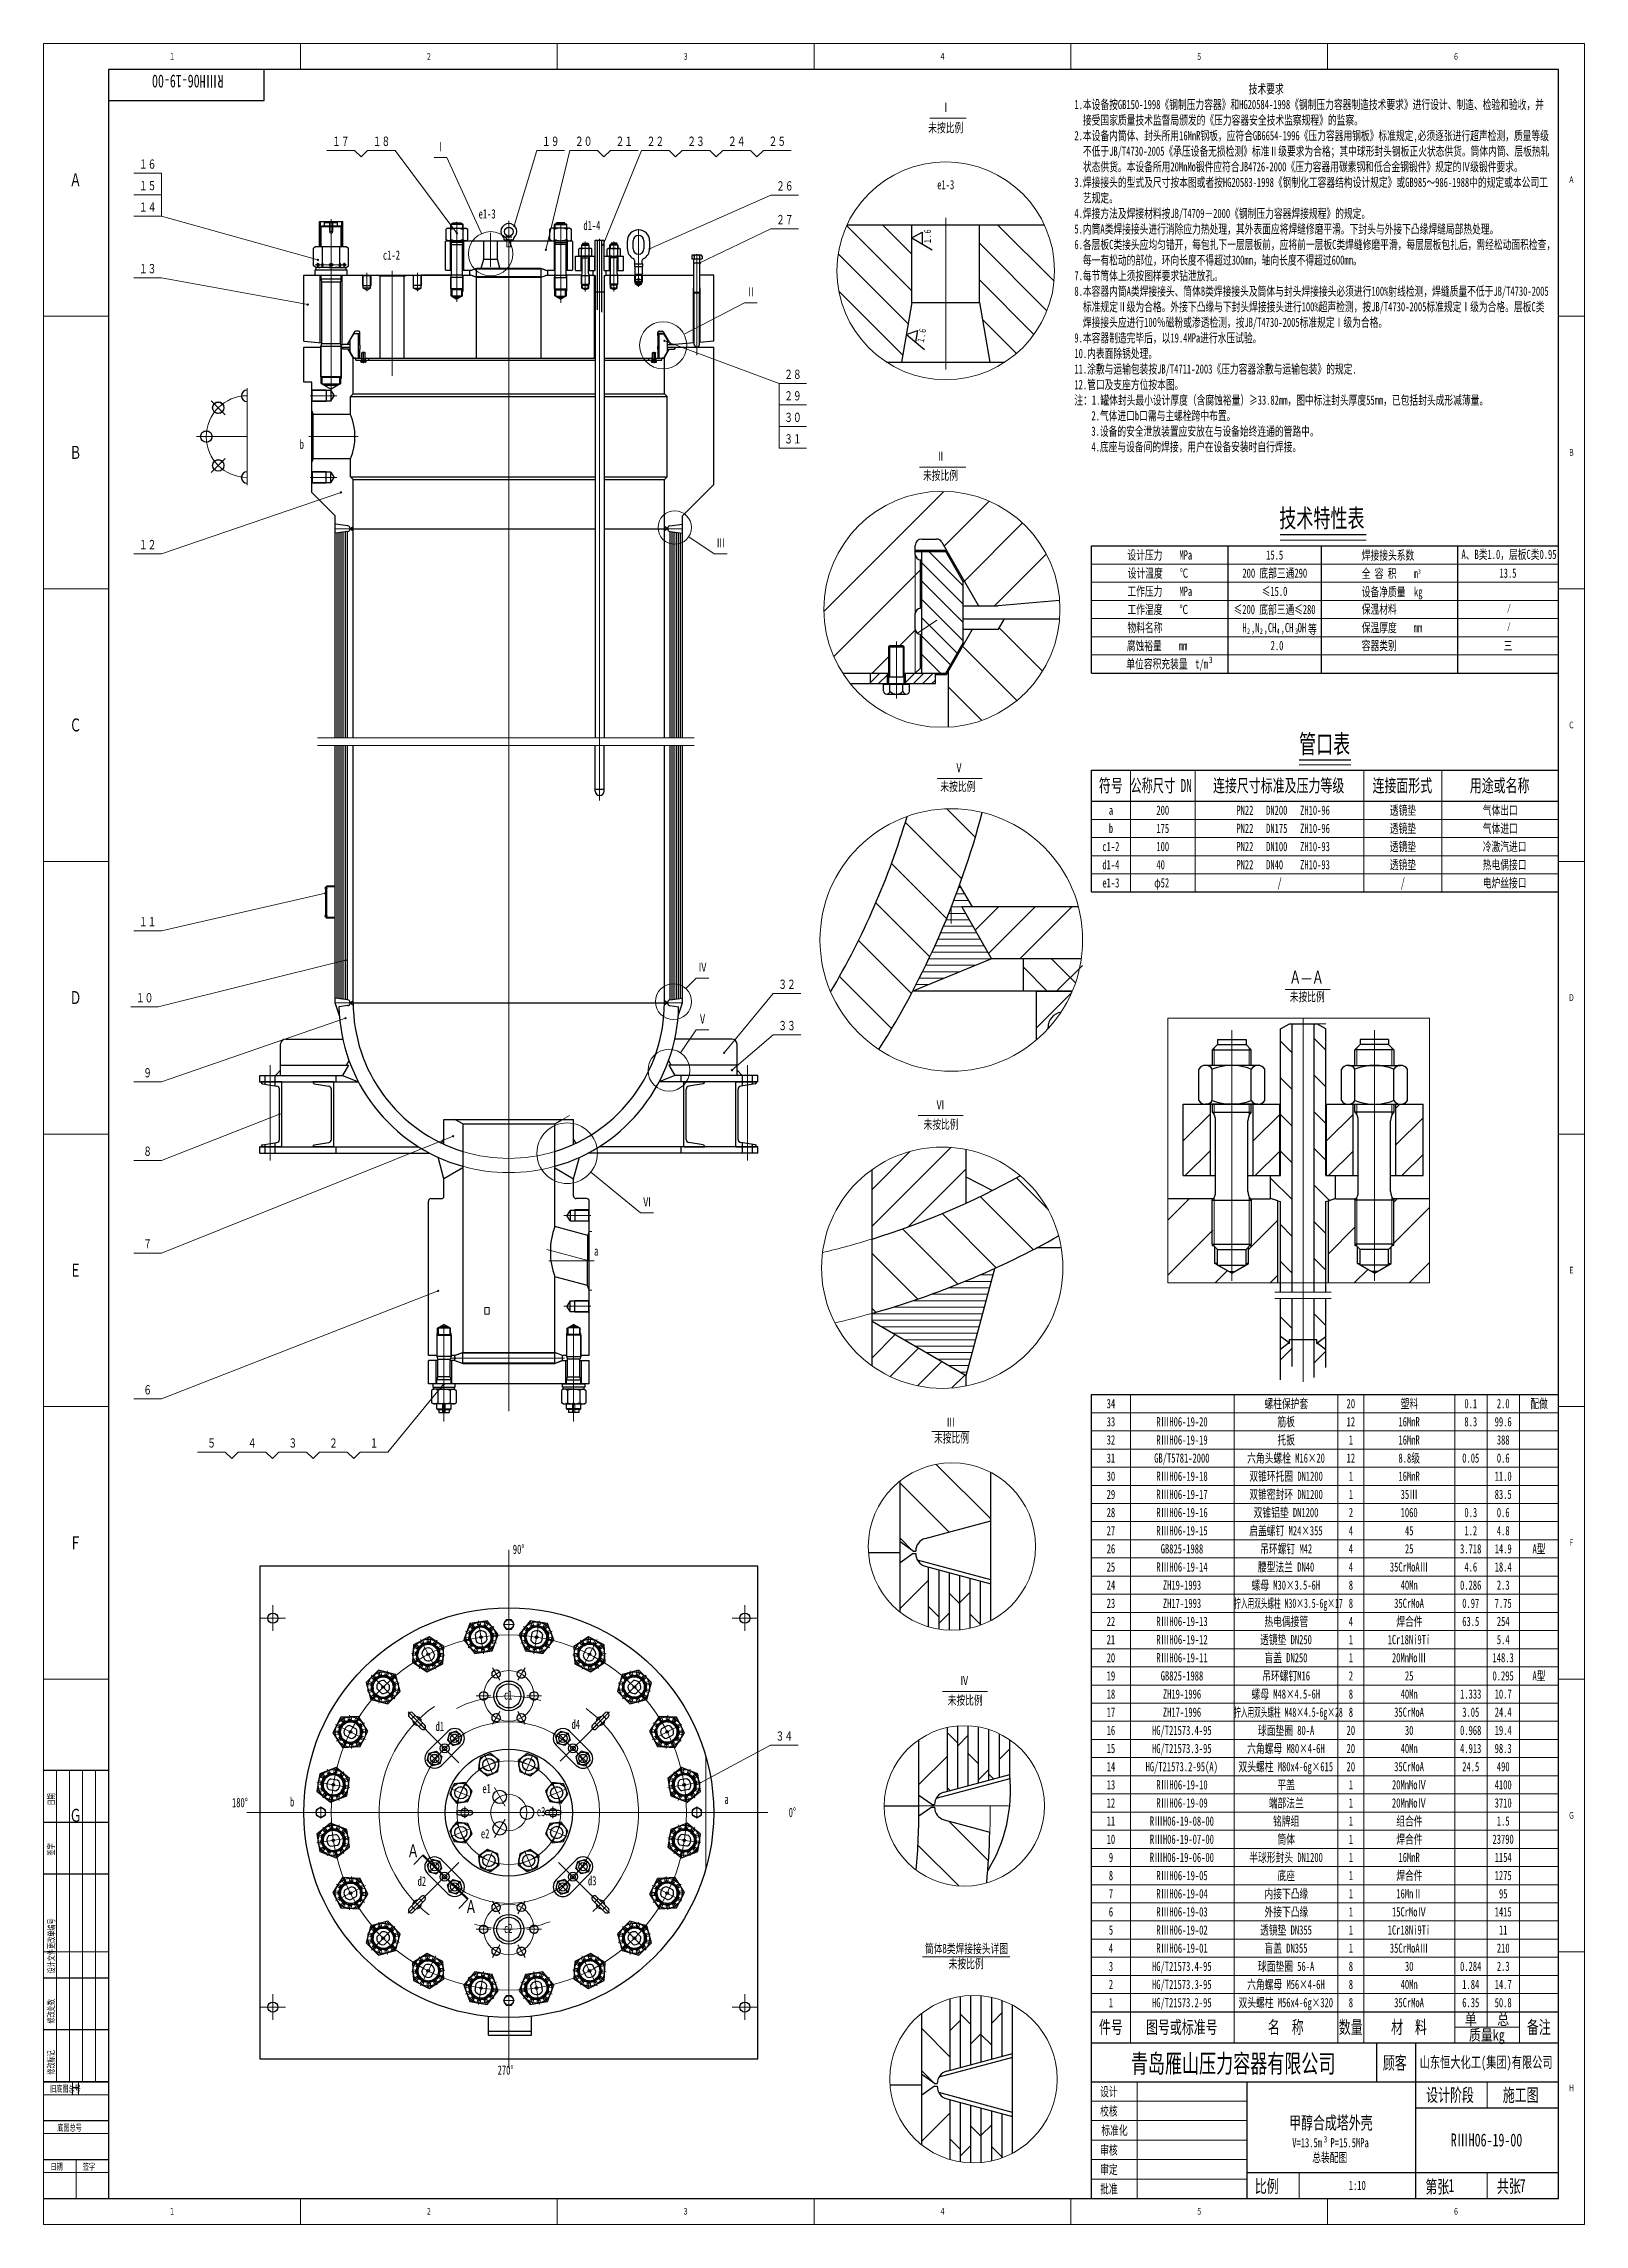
# Paper-space layout 'Layout1' of a CAD drawing. Extents: x 0 to 594, y 0 to 841.
import ezdxf
from ezdxf.lldxf.tags import DXFTag

# ---------------------------------------------------------------- set-up
doc = ezdxf.new("R2010")
doc.units = 0
doc.header["$MEASUREMENT"] = 0
for name, color, linetype in [('Layer0', 7, 'Continuous'), ('Layer1', 7, 'Continuous'), ('Layer2', 7, 'Continuous'), ('Layer3', 7, 'Continuous'), ('Layer4', 7, 'Continuous'), ('Layer8', 7, 'Continuous'), ('Layer9', 7, 'Continuous')]:
    doc.layers.add(name, color=color, linetype=linetype)
doc.styles.add('PicadTxt 1', font='SIMFANG.TTF', dxfattribs={"height": 0.2})
tags = doc.linetypes.add('DASHED', pattern=[5.5, 4.5, -1]).pattern_tags.tags
tags[6:7] = [DXFTag(74, 4), DXFTag(75, 0), DXFTag(340, '0'), DXFTag(46, 0.0), DXFTag(50, 0.0), DXFTag(44, 0.0), DXFTag(45, 0.0)]
tags[4:5] = [DXFTag(74, 4), DXFTag(75, 0), DXFTag(340, '0'), DXFTag(46, 0.0), DXFTag(50, 0.0), DXFTag(44, 0.0), DXFTag(45, 0.0)]
tags = doc.linetypes.add('LDIVIDE2', pattern=[13, 8.5, -1.5, 0, -1.5, 0, -1.5]).pattern_tags.tags
tags[14:15] = [DXFTag(74, 4), DXFTag(75, 0), DXFTag(340, '0'), DXFTag(46, 0.0), DXFTag(50, 0.0), DXFTag(44, 0.0), DXFTag(45, 0.0)]
tags[12:13] = [DXFTag(74, 4), DXFTag(75, 0), DXFTag(340, '0'), DXFTag(46, 0.0), DXFTag(50, 0.0), DXFTag(44, 0.0), DXFTag(45, 0.0)]
tags[10:11] = [DXFTag(74, 4), DXFTag(75, 0), DXFTag(340, '0'), DXFTag(46, 0.0), DXFTag(50, 0.0), DXFTag(44, 0.0), DXFTag(45, 0.0)]
tags[8:9] = [DXFTag(74, 4), DXFTag(75, 0), DXFTag(340, '0'), DXFTag(46, 0.0), DXFTag(50, 0.0), DXFTag(44, 0.0), DXFTag(45, 0.0)]
tags[6:7] = [DXFTag(74, 4), DXFTag(75, 0), DXFTag(340, '0'), DXFTag(46, 0.0), DXFTag(50, 0.0), DXFTag(44, 0.0), DXFTag(45, 0.0)]
tags[4:5] = [DXFTag(74, 4), DXFTag(75, 0), DXFTag(340, '0'), DXFTag(46, 0.0), DXFTag(50, 0.0), DXFTag(44, 0.0), DXFTag(45, 0.0)]
tags = doc.linetypes.add('中心线', pattern=[20.6, 15, -1.8, 2, -1.8]).pattern_tags.tags
tags[10:11] = [DXFTag(74, 4), DXFTag(75, 0), DXFTag(340, '0'), DXFTag(46, 0.0), DXFTag(50, 0.0), DXFTag(44, 0.0), DXFTag(45, 0.0)]
tags[8:9] = [DXFTag(74, 4), DXFTag(75, 0), DXFTag(340, '0'), DXFTag(46, 0.0), DXFTag(50, 0.0), DXFTag(44, 0.0), DXFTag(45, 0.0)]
tags[6:7] = [DXFTag(74, 4), DXFTag(75, 0), DXFTag(340, '0'), DXFTag(46, 0.0), DXFTag(50, 0.0), DXFTag(44, 0.0), DXFTag(45, 0.0)]
tags[4:5] = [DXFTag(74, 4), DXFTag(75, 0), DXFTag(340, '0'), DXFTag(46, 0.0), DXFTag(50, 0.0), DXFTag(44, 0.0), DXFTag(45, 0.0)]
tags = doc.linetypes.add('实线', pattern=[0, 0]).pattern_tags.tags
tags[4:5] = [DXFTag(74, 4), DXFTag(75, 0), DXFTag(340, '0'), DXFTag(46, 0.0), DXFTag(50, 0.0), DXFTag(44, 0.0), DXFTag(45, 0.0)]
tags = doc.linetypes.add('虚线', pattern=[7, 5, -2]).pattern_tags.tags
tags[6:7] = [DXFTag(74, 4), DXFTag(75, 0), DXFTag(340, '0'), DXFTag(46, 0.0), DXFTag(50, 0.0), DXFTag(44, 0.0), DXFTag(45, 0.0)]
tags[4:5] = [DXFTag(74, 4), DXFTag(75, 0), DXFTag(340, '0'), DXFTag(46, 0.0), DXFTag(50, 0.0), DXFTag(44, 0.0), DXFTag(45, 0.0)]

psp = doc.layouts.get("Layout1")

# ---------------------------------------------------------------- texts
at = {"layer": 'Layer4', "color": 2, "style": 'PicadTxt 1'}
for s, height, width, p in [('Ⅰ', 3.57, 0.674667, (346.11, 814.62)), ('未按比例', 3.571, 0.674667, (341.04, 806.77)), ('e1-3', 3.571, 0.674667, (344.51, 784.81)), ('e1-3', 3.571, 0.674667, (167.71, 773.56)), ('d1-4', 3.571, 0.674667, (208.1, 769.09)), ('c1-2', 3.571, 0.674667, (130.81, 757.65)), ('b', 3.57, 0.674667, (98.72, 684.7)), ('Ⅱ', 3.57, 0.674667, (344.13, 680.12)), ('未按比例', 3.571, 0.674667, (339.02, 672.75)), ('技术特性表', 7.143, 0.674667, (476.38, 654.42)), ('焊接接头系数', 3.571, 0.674667, (508.18, 641.94)), ('A、B类1.0，层板C类0.95', 3.5714, 0.674667, (546.63, 642.25)), ('全 容 积    m', 3.571, 0.674667, (508.18, 634.89)), ('设备净质量  kg', 3.571, 0.674667, (508.18, 627.83)), ('3', 1.79, 0.674667, (529.92, 636.55)), ('13.5', 3.571, 0.674667, (561.25, 635.01)), ('保温材料', 3.571, 0.674667, (508.18, 621.12)), ('/', 2.5, 0.674666, (564.22, 622.14)), ('等', 3.57, 0.674666, (487.47, 613.35)), ('保温厚度    mm', 3.571, 0.674667, (508.18, 613.98)), ('/', 2.5, 0.674666, (564.22, 615.14)), ('2.0', 3.571, 0.674667, (473.05, 607.09)), ('容器类别', 3.571, 0.674667, (508.18, 607.09)), ('t/m', 3.571, 0.674666, (444, 600.01)), ('3', 2.5, 0.674667, (449.31, 602.1)), ('管口表', 7.143, 0.674667, (484, 567.33)), ('Ⅴ', 3.57, 0.674667, (351.2, 559.99)), ('未按比例', 3.571, 0.674667, (345.7, 552.75)), ('符号', 5, 0.674667, (406.83, 552.38)), ('公称尺寸 DN', 5, 0.631295, (419, 552.38)), ('连接尺寸标准及压力等级', 5, 0.674667, (450.83, 552.38)), ('连接面形式', 5, 0.674667, (512.33, 552.38)), ('用途或名称', 5, 0.674667, (549.83, 552.38)), ('200', 3.571, 0.674666, (429, 543.58)), ('PN22   DN200   ZH10-96', 3.5714, 0.674666, (459.83, 543.58)), ('气体出口', 3.571, 0.674666, (554.83, 543.58)), ('PN22   DN175   ZH10-96', 3.5714, 0.674666, (459.83, 536.58)), ('气体进口', 3.571, 0.674666, (554.83, 536.58)), ('100', 3.571, 0.674666, (429, 529.58)), ('PN22   DN100   ZH10-93', 3.5714, 0.674666, (459.83, 529.58)), ('冷激汽进口', 3.571, 0.674666, (554.83, 529.58)), ('40', 3.571, 0.674666, (429, 522.58)), ('PN22   DN40    ZH10-93', 3.5714, 0.674666, (459.83, 522.58)), ('热电偶接口', 3.571, 0.674666, (554.83, 522.58)), ('电炉丝接口', 3.571, 0.674666, (554.83, 515.58)), ('Ａ—Ａ', 5, 0.674667, (480.24, 478.43)), ('未按比例', 3.571, 0.674666, (480.42, 471.66)), ('Ⅵ', 3.57, 0.674667, (344.04, 429.97)), ('未按比例', 3.571, 0.674667, (339.24, 422.49)), ('a', 3.57, 0.674667, (212.22, 373.58)), ('未按比例', 3.571, 0.674667, (343.27, 301.48)), ('Ⅲ', 3.57, 0.674667, (348.01, 307.59)), ('90°', 3.571, 0.674667, (180.89, 258.57)), ('Ⅳ', 3.57, 0.674667, (353.26, 207.95)), ('c1', 3.571, 0.674667, (177.46, 202.4)), ('未按比例', 3.571, 0.674667, (348.53, 200.38)), ('d1', 3.571, 0.674667, (151.08, 190.26)), ('d4', 3.571, 0.674667, (203.52, 191.08)), ('e1', 3.571, 0.674667, (169.15, 166.3)), ('180°', 3.571, 0.674667, (72.61, 160.88)), ('b', 3.57, 0.674667, (94.98, 161.17)), ('e3', 3.571, 0.674667, (190.15, 157.42)), ('a', 3.57, 0.674667, (262.47, 162.18)), ('0°', 3.571, 0.674667, (287.25, 157.15)), ('e2', 3.571, 0.674667, (168.58, 148.89)), ('d2', 3.571, 0.674667, (144.17, 130.56)), ('d3', 3.571, 0.674667, (209.85, 130.74)), ('c2', 3.571, 0.674667, (177.48, 112.39)), ('筒体B类焊接接头详图', 3.571, 0.674666, (339.8, 104.59)), ('未按比例', 3.571, 0.674666, (348.9, 98.73)), ('270°', 3.571, 0.674667, (175.04, 57.72)), ('甲醇合成塔外壳', 5, 0.674667, (480.17, 36.67)), ('3', 2.5, 0.674667, (493.51, 31.61)), ('V=13.5m  P=15.5MPa', 3.5714, 0.674667, (481.37, 29.72)), ('总装配图', 3.571, 0.674667, (489.08, 24.04))]:
    psp.add_text(s, height=height, dxfattribs=dict(at, width=width)).set_placement(p)
at = {"layer": 'Layer4', "color": 1, "style": 'PicadTxt 1', "width": 0.674667}
for s, height, p in [('顾客', 5, (516.31, 59.78)), ('设计', 3.571, (407.32, 49.41)), ('设计阶段', 5, (533.01, 47.37)), ('施工图', 5, (562.53, 47.38)), ('校核', 3.571, (407.32, 41.91)), ('标准化', 3.571, (407.8, 34.5)), ('审核', 3.571, (407.32, 26.91)), ('审定', 3.571, (407.32, 19.41)), ('比例', 5, (466.95, 12.21)), ('第张', 5, (532.7, 11.99)), ('共张', 5, (560.28, 12.23)), ('批准', 3.571, (407.32, 11.91))]:
    psp.add_text(s, height=height, dxfattribs=at).set_placement(p)
at = {"layer": 'Layer8', "color": 2, "style": 'PicadTxt 1'}
for s, height, width, p in [('１', 2.5, 0.674667, (48.33, 834.77)), ('２', 2.5, 0.674667, (147.33, 834.77)), ('３', 2.5, 0.674667, (246.33, 834.77)), ('４', 2.5, 0.674667, (345.33, 834.77)), ('５', 2.5, 0.674667, (444.33, 834.77)), ('６', 2.5, 0.674667, (543.33, 834.77)), ('                                         技术要求', 3.5714, 0.674666, (397.39, 821.74)), ('1.本设备按GB150-1998《钢制压力容器》和HG20584-1998《钢制压力容器制造技术要求》进行设计、制造、检验和验收，并', 3.5714, 0.674666, (397.39, 815.74)), ('2.本设备内筒体、封头所用16MnR钢板，应符合GB6654-1996《压力容器用钢板》标准规定,必须逐张进行超声检测，质量等级', 3.5714, 0.674666, (397.39, 803.74)), ('  接受国家质量技术监督局颁发的《压力容器安全技术监察规程》的监察。', 3.5714, 0.674666, (397.39, 809.74)), ('１７', 3.571, 0.674667, (111.21, 801.57)), ('１８', 3.571, 0.674667, (126.88, 801.57)), ('Ⅰ', 3.57, 0.674667, (151.38, 799.49)), ('１９', 3.571, 0.674667, (192.13, 801.57)), ('２０', 3.571, 0.674667, (204.84, 801.57)), ('２１', 3.571, 0.674667, (220.5, 801.57)), ('２２', 3.571, 0.674667, (232.49, 801.57)), ('２３', 3.571, 0.674667, (248.15, 801.57)), ('２４', 3.571, 0.674667, (263.82, 801.57)), ('２５', 3.571, 0.674667, (279.49, 801.57)), ('  不低于JB/T4730-2005《承压设备无损检测》标准Ⅱ级要求为合格；其中球形封头钢板正火状态供货。筒体内筒、层板热轧', 3.5714, 0.674666, (397.39, 797.74)), ('Ａ', 5, 0.674667, (10, 785.99)), ('１６', 3.571, 0.674667, (36.73, 792.76)), ('  状态供货。本设备所用20MnMo锻件应符合JB4726-2000《压力容器用碳素钢和低合金钢锻件》规定的Ⅳ级锻件要求。', 3.5714, 0.674666, (397.39, 791.74)), ('１５', 3.571, 0.674667, (36.73, 784.46)), ('２６', 3.571, 0.674667, (282.39, 784.35)), ('3.焊接接头的型式及尺寸按本图或者按HG20583-1998《钢制化工容器结构设计规定》或GB985～986-1988中的规定或本公司工', 3.5714, 0.674666, (397.39, 785.74)), ('  艺规定。', 3.571, 0.674666, (397.39, 779.74)), ('Ａ', 2.5, 0.674667, (587.83, 787.21)), ('１４', 3.571, 0.674667, (36.73, 776.16)), ('２７', 3.571, 0.674667, (282.39, 771.36)), ('4.焊接方法及焊接材料按JB/T4709－2000《钢制压力容器焊接规程》的规定。', 3.5714, 0.674666, (397.39, 773.74)), ('5.内筒A类焊接接头进行消除应力热处理，其外表面应将焊缝修磨平滑。下封头与外接下凸缘焊缝局部热处理。', 3.5714, 0.674666, (397.39, 767.74)), ('6.各层板C类接头应均匀错开，每包扎下一层层板前，应将前一层板C类焊缝修磨平滑，每层层板包扎后，需经松动面积检查，', 3.5714, 0.674666, (397.39, 761.74)), ('  每一有松动的部位，环向长度不得超过300mm，轴向长度不得超过600mm。', 3.5714, 0.674666, (397.39, 755.74)), ('１３', 3.571, 0.674667, (36.73, 752.45)), ('7.每节筒体上须按图样要求钻泄放孔。', 3.5714, 0.674666, (397.39, 749.74)), ('Ⅱ', 3.57, 0.674667, (271.02, 743.49)), ('8.本容器内筒A类焊接接头、筒体B类焊接接头及筒体与封头焊接接头必须进行100%射线检测，焊缝质量不低于JB/T4730-2005', 3.5714, 0.674666, (397.39, 743.74)), ('  标准规定Ⅱ级为合格。外接下凸缘与下封头焊接接头进行100%超声检测，按JB/T4730-2005标准规定Ⅰ级为合格。层板C类', 3.5714, 0.674666, (397.39, 737.74)), ('  焊接接头应进行100％磁粉或渗透检测，按JB/T4730-2005标准规定Ⅰ级为合格。', 3.5714, 0.674666, (397.39, 731.74)), ('9.本容器制造完毕后，以19.4MPa进行水压试验。', 3.5714, 0.674666, (397.39, 725.74)), ('10.内表面除锈处理。', 3.5714, 0.674666, (397.39, 719.74)), ('２８', 3.571, 0.674667, (285.51, 711.69)), ('11.涂敷与运输包装按JB/T4711-2003《压力容器涂敷与运输包装》的规定.', 3.5714, 0.674666, (397.39, 713.74)), ('２９', 3.571, 0.674667, (285.51, 703.39)), ('12.管口及支座方位按本图。', 3.5714, 0.674666, (397.39, 707.74)), ('３０', 3.571, 0.674667, (285.51, 695.09)), ('注：1.罐体封头最小设计厚度（含腐蚀裕量）≥33.82mm，图中标注封头厚度55mm，已包括封头成形减薄量。', 3.5714, 0.674666, (397.39, 701.74)), ('    2.气体进口b口需与主螺栓跨中布置。', 3.5714, 0.674666, (397.39, 695.74)), ('３１', 3.571, 0.674667, (285.51, 686.79)), ('    3.设备的安全泄放装置应安放在与设备始终连通的管路中。', 3.5714, 0.674666, (397.39, 689.74)), ('Ｂ', 5, 0.674667, (10, 680.86)), ('    4.底座与设备间的焊接，用户在设备安装时自行焊接。', 3.5714, 0.674666, (397.39, 683.74)), ('Ｂ', 2.5, 0.674667, (587.83, 682.09)), ('１２', 3.571, 0.674667, (36.73, 646.03)), ('Ⅲ', 3.57, 0.674667, (259.36, 646.7)), ('设计压力    MPa', 3.5714, 0.674667, (417.82, 642.01)), ('15.5', 3.571, 0.674667, (471.33, 642.01)), ('工作压力    MPa', 3.5714, 0.674667, (417.82, 628.01)), ('设计温度    ℃', 3.571, 0.674667, (417.95, 635.01)), ('200 底部三通290', 3.5714, 0.674667, (462.16, 635.01)), ('≤15.0', 3.571, 0.674667, (469.66, 628.01)), ('工作温度    ℃', 3.571, 0.674667, (417.86, 621.01)), ('≤200 底部三通≤280', 3.5714, 0.674667, (458.83, 621.01)), ('物料名称', 3.571, 0.674667, (417.85, 614.01)), ('H ,N ,CH ,CH OH', 3.5714, 0.674667, (462.16, 614.01)), ('2', 2.14, 0.674667, (463.94, 613.36)), ('2', 2.14, 0.674667, (468.86, 613.36)), ('4', 2.14, 0.674667, (475.36, 613.36)), ('3', 2.14, 0.674667, (482.46, 613.36)), ('腐蚀裕量    mm', 3.571, 0.674667, (417.59, 607.01)), ('三', 3.57, 0.674666, (562.92, 607.01)), ('单位容积充装量', 3.571, 0.674666, (417.41, 600.01)), ('Ｃ', 5, 0.674667, (10, 575.74)), ('Ｃ', 2.5, 0.674667, (587.83, 576.96)), ('透镜垫', 3.571, 0.674666, (519, 543.58)), ('a', 3.57, 0.674666, (410.67, 543.58)), ('b', 3.57, 0.674666, (410.67, 536.58)), ('175', 3.571, 0.674666, (429, 536.58)), ('透镜垫', 3.571, 0.674666, (519, 536.58)), ('c1-2', 3.571, 0.674666, (408.17, 529.58)), ('透镜垫', 3.571, 0.674666, (519, 529.58)), ('d1-4', 3.571, 0.674666, (408.17, 522.58)), ('透镜垫', 3.571, 0.674666, (519, 522.58)), ('e1-3', 3.571, 0.674667, (408.17, 515.58)), ('φ52', 3.571, 0.674667, (428.17, 515.58)), ('/', 3.57, 0.674667, (475.67, 515.58)), ('/', 3.57, 0.674667, (523.17, 515.58)), ('１１', 3.571, 0.674667, (36.73, 500.6)), ('Ⅳ', 3.57, 0.674667, (252.34, 483.06)), ('３２', 3.571, 0.674667, (283.23, 476.46)), ('Ｄ', 5, 0.674667, (10, 470.61)), ('１０', 3.571, 0.674667, (35.56, 471.27)), ('Ｄ', 2.5, 0.674667, (587.83, 471.84)), ('Ⅴ', 3.57, 0.674667, (252.34, 463.1)), ('３３', 3.571, 0.674667, (283.23, 460.53)), ('９', 3.57, 0.674667, (38.4, 442.34)), ('８', 3.57, 0.674667, (38.4, 412.07)), ('Ⅵ', 3.57, 0.674667, (230.95, 392.56)), ('７', 3.57, 0.674667, (38.4, 376.35)), ('Ｅ', 5, 0.674667, (10, 365.49)), ('Ｅ', 2.5, 0.674667, (587.83, 366.71)), ('６', 3.57, 0.674667, (38.4, 320.07)), ('５', 3.57, 0.674667, (63.05, 299.57)), ('４', 3.57, 0.674667, (78.71, 299.57)), ('３', 3.57, 0.674667, (94.38, 299.57)), ('２', 3.57, 0.674667, (110.05, 299.57)), ('１', 3.57, 0.674667, (125.71, 299.57)), ('Ｆ', 5, 0.674667, (10, 260.36)), ('Ｆ', 2.5, 0.674667, (587.83, 261.59)), ('３４', 3.571, 0.674667, (282.18, 186.55)), ('Ｇ', 5, 0.674667, (10, 155.24)), ('Ｇ', 2.5, 0.674667, (587.83, 156.46)), ('Ａ', 5, 0.674667, (140.14, 141.61)), ('Ａ', 5, 0.674667, (162.45, 120.03)), ('青岛雁山压力容器有限公司', 7.1429, 0.674667, (419.15, 58.45)), ('山东恒大化工(集团)有限公司', 4.2857, 0.674667, (530.5, 60.4)), ('Ｈ', 5, 0.674667, (10, 50.11)), ('Ｈ', 2.5, 0.674667, (587.83, 51.34)), ('RⅢH06-19-00', 5, 0.674667, (542.5, 30.05)), ('1', 5, 0.674667, (541.58, 12.55)), ('7', 5, 0.674667, (569.08, 12.55)), ('1:10', 3.571, 0.674666, (503.17, 13.25)), ('１', 2.5, 0.674667, (48.33, 3.77)), ('２', 2.5, 0.674667, (147.33, 3.77)), ('３', 2.5, 0.674667, (246.33, 3.77)), ('４', 2.5, 0.674667, (345.33, 3.77)), ('５', 2.5, 0.674667, (444.33, 3.77)), ('６', 2.5, 0.674667, (543.33, 3.77))]:
    psp.add_text(s, height=height, dxfattribs=dict(at, width=width)).set_placement(p)
at = {"layer": 'Layer8', "color": 2, "style": 'PicadTxt 1', "width": 0.674667}
psp.add_text('RⅢH06-19-00', height=5, rotation=180, dxfattribs=at).set_placement((69.33, 828.96))
at = {"layer": 'Layer8', "color": 1, "style": 'PicadTxt 1', "width": 0.674667}
for s, p in [('日期', (4.21, 161.54)), ('签字', (4.16, 142.26)), ('设计文件更改单编号', (4.23, 96.76)), ('修改处数', (4.14, 77.5)), ('修改标记', (4.17, 57.74))]:
    psp.add_text(s, height=2.5, rotation=450, dxfattribs=at).set_placement(p)
for s, p in [('旧底图总号', (2.49, 51.05)), ('底图总号', (5.27, 36.04)), ('日期', (2.62, 21.03)), ('签字', (15.12, 21.03))]:
    psp.add_text(s, height=2.5, dxfattribs=at).set_placement(p)
at = {"layer": 'Layer9', "color": 2, "style": 'PicadTxt 1', "width": 0.674667}
for rotation, p in [(90, (342.05, 763.66)), (79.9999, (339.27, 725.26))]:
    psp.add_text('１.６', height=2.5, rotation=rotation, dxfattribs=at).set_placement(p)
at = {"layer": 'Layer9', "color": 2, "style": 'PicadTxt 1'}
for s, height, width, p in [('34', 3.571, 0.674667, (409.83, 314.75)), ('33', 3.571, 0.674667, (409.83, 307.75)), ('RⅢH06-19-20', 3.5714, 0.674667, (429, 307.75)), ('螺柱保护套', 3.571, 0.674667, (470.67, 314.75)), ('筋板', 3.571, 0.674667, (475.67, 307.75)), ('20', 3.571, 0.674667, (502.33, 314.75)), ('12', 3.571, 0.674667, (502.33, 307.75)), ('16MnR', 3.571, 0.674667, (522.33, 307.75)), ('塑料', 3.571, 0.674667, (523.17, 314.75)), ('8.3', 3.571, 0.674667, (547.75, 307.75)), ('0.1', 3.571, 0.674667, (547.75, 314.75)), ('99.6', 3.571, 0.674667, (559.42, 307.75)), ('2.0', 3.571, 0.674667, (560.25, 314.75)), ('配做', 3.571, 0.674667, (573.17, 314.75)), ('32', 3.571, 0.674667, (409.83, 300.75)), ('RⅢH06-19-19', 3.5714, 0.674667, (429, 300.75)), ('托扳', 3.571, 0.674667, (475.67, 300.75)), ('1', 3.57, 0.674667, (503.17, 300.75)), ('16MnR', 3.571, 0.674667, (522.33, 300.75)), ('388', 3.571, 0.674667, (560.25, 300.75)), ('31', 3.571, 0.674667, (409.83, 293.75)), ('GB/T5781-2000', 3.5714, 0.674667, (428.17, 293.75)), ('六角头螺栓 M16×20', 3.5714, 0.674667, (464, 293.75)), ('12', 3.571, 0.674667, (502.33, 293.75)), ('8.8级', 3.571, 0.674667, (522.33, 293.75)), ('0.05', 3.571, 0.674667, (546.92, 293.75)), ('0.6', 3.571, 0.674667, (560.25, 293.75)), ('30', 3.571, 0.674667, (409.83, 286.75)), ('RⅢH06-19-18', 3.5714, 0.674667, (429, 286.75)), ('双锥环托圈 DN1200', 3.5714, 0.674667, (464.83, 286.75)), ('1', 3.57, 0.674667, (503.17, 286.75)), ('16MnR', 3.571, 0.674667, (522.33, 286.75)), ('11.0', 3.571, 0.674667, (559.42, 286.75)), ('29', 3.571, 0.674667, (409.83, 279.75)), ('RⅢH06-19-17', 3.5714, 0.674667, (429, 279.75)), ('双锥密封环 DN1200', 3.5714, 0.674667, (464.83, 279.75)), ('1', 3.57, 0.674667, (503.17, 279.75)), ('35Ⅲ', 3.571, 0.674667, (523.17, 279.75)), ('83.5', 3.571, 0.674667, (559.42, 279.75)), ('28', 3.571, 0.674667, (409.83, 272.75)), ('27', 3.571, 0.674667, (409.83, 265.75)), ('RⅢH06-19-16', 3.5714, 0.674667, (429, 272.75)), ('RⅢH06-19-15', 3.5714, 0.674667, (429, 265.75)), ('启盖螺钉 M24×355', 3.5714, 0.674667, (464.83, 265.75)), ('双锥铝垫 DN1200', 3.5714, 0.674667, (466.5, 272.75)), ('4', 3.57, 0.674667, (503.17, 265.75)), ('2', 3.57, 0.674667, (503.17, 272.75)), ('1060', 3.571, 0.674667, (523.17, 272.75)), ('45', 3.571, 0.674667, (524.83, 265.75)), ('0.3', 3.571, 0.674667, (547.75, 272.75)), ('1.2', 3.571, 0.674667, (547.75, 265.75)), ('4.8', 3.571, 0.674667, (560.25, 265.75)), ('0.6', 3.571, 0.674667, (560.25, 272.75)), ('26', 3.571, 0.674667, (409.83, 258.75)), ('GB825-1988', 3.571, 0.674667, (430.67, 258.75)), ('吊环螺钉 M42', 3.571, 0.674667, (469, 258.75)), ('4', 3.57, 0.674667, (503.17, 258.75)), ('25', 3.571, 0.674667, (524.83, 258.75)), ('3.718', 3.571, 0.674667, (546.08, 258.75)), ('14.9', 3.571, 0.674667, (559.42, 258.75)), ('A型', 3.571, 0.674667, (574, 258.75)), ('25', 3.571, 0.674667, (409.83, 251.75)), ('RⅢH06-19-14', 3.5714, 0.674667, (429, 251.75)), ('腰型法兰 DN40', 3.571, 0.674667, (468.17, 251.75)), ('4', 3.57, 0.674667, (503.17, 251.75)), ('35CrMoAⅢ', 3.571, 0.674667, (519, 251.75)), ('4.6', 3.571, 0.674667, (547.75, 251.75)), ('18.4', 3.571, 0.674667, (559.42, 251.75)), ('24', 3.571, 0.674667, (409.83, 244.75)), ('ZH19-1993', 3.571, 0.674667, (431.5, 244.75)), ('螺母 M30×3.5-6H', 3.5714, 0.674667, (465.67, 244.75)), ('8', 3.57, 0.674667, (503.17, 244.75)), ('40Mn', 3.571, 0.674667, (523.17, 244.75)), ('0.286', 3.571, 0.674667, (546.08, 244.75)), ('2.3', 3.571, 0.674667, (560.25, 244.75)), ('23', 3.571, 0.674667, (409.83, 237.75)), ('ZH17-1993', 3.571, 0.674667, (431.5, 237.75)), ('拧入用双头螺柱 M30×3.5-6g×17', 3.5714, 0.512747, (459, 237.75)), ('8', 3.57, 0.674667, (503.17, 237.75)), ('35CrMoA', 3.571, 0.674667, (520.67, 237.75)), ('0.97', 3.571, 0.674667, (546.92, 237.75)), ('7.75', 3.571, 0.674667, (559.42, 237.75)), ('22', 3.571, 0.674667, (409.83, 230.75)), ('21', 3.571, 0.674667, (409.83, 223.75)), ('RⅢH06-19-13', 3.5714, 0.674667, (429, 230.75)), ('RⅢH06-19-12', 3.5714, 0.674667, (429, 223.75)), ('透镜垫 DN250', 3.571, 0.674667, (469, 223.75)), ('热电偶接管', 3.571, 0.674667, (470.67, 230.75)), ('4', 3.57, 0.674667, (503.17, 230.75)), ('1', 3.57, 0.674667, (503.17, 223.75)), ('1Cr18Ni9Ti', 3.571, 0.674667, (518.17, 223.75)), ('焊合件', 3.571, 0.674667, (521.5, 230.75)), ('63.5', 3.571, 0.674667, (546.92, 230.75)), ('5.4', 3.571, 0.674667, (560.25, 223.75)), ('254', 3.571, 0.674667, (560.25, 230.75)), ('20', 3.571, 0.674667, (409.83, 216.75)), ('RⅢH06-19-11', 3.5714, 0.674667, (429, 216.75)), ('盲盖 DN250', 3.571, 0.674667, (470.67, 216.75)), ('1', 3.57, 0.674667, (503.17, 216.75)), ('20MnMoⅢ', 3.571, 0.674667, (519.83, 216.75)), ('148.3', 3.571, 0.674667, (558.58, 216.75)), ('19', 3.571, 0.674667, (409.83, 209.75)), ('GB825-1988', 3.571, 0.674667, (430.67, 209.75)), ('吊环螺钉M16', 3.571, 0.674667, (469.83, 209.75)), ('2', 3.57, 0.674667, (503.17, 209.75)), ('25', 3.571, 0.674667, (524.83, 209.75)), ('0.295', 3.571, 0.674667, (558.58, 209.75)), ('A型', 3.571, 0.674667, (574, 209.75)), ('18', 3.571, 0.674667, (409.83, 202.75)), ('ZH19-1996', 3.571, 0.674667, (431.5, 202.75)), ('螺母 M48×4.5-6H', 3.5714, 0.674667, (465.67, 202.75)), ('8', 3.57, 0.674667, (503.17, 202.75)), ('40Mn', 3.571, 0.674667, (523.17, 202.75)), ('1.333', 3.571, 0.674667, (546.08, 202.75)), ('10.7', 3.571, 0.674667, (559.42, 202.75)), ('17', 3.571, 0.674667, (409.83, 195.75)), ('ZH17-1996', 3.571, 0.674667, (431.5, 195.75)), ('拧入用双头螺柱 M48×4.5-6g×28', 3.5714, 0.512747, (459, 195.75)), ('8', 3.57, 0.674667, (503.17, 195.75)), ('35CrMoA', 3.571, 0.674667, (520.67, 195.75)), ('3.05', 3.571, 0.674667, (546.92, 195.75)), ('24.4', 3.571, 0.674667, (559.42, 195.75)), ('16', 3.571, 0.674667, (409.83, 188.75)), ('15', 3.571, 0.674667, (409.83, 181.75)), ('HG/T21573.4-95', 3.5714, 0.674667, (427.33, 188.75)), ('HG/T21573.3-95', 3.5714, 0.674667, (427.33, 181.75)), ('六角螺母 M80×4-6H', 3.5714, 0.674667, (464, 181.75)), ('球面垫圈 80-A', 3.571, 0.674667, (468.17, 188.75)), ('20', 3.571, 0.674667, (502.33, 188.75)), ('20', 3.571, 0.674667, (502.33, 181.75)), ('40Mn', 3.571, 0.674667, (523.17, 181.75)), ('30', 3.571, 0.674667, (524.83, 188.75)), ('4.913', 3.571, 0.674667, (546.08, 181.75)), ('0.968', 3.571, 0.674667, (546.08, 188.75)), ('98.3', 3.571, 0.674667, (559.42, 181.75)), ('19.4', 3.571, 0.674667, (559.42, 188.75)), ('14', 3.571, 0.674667, (409.83, 174.75)), ('HG/T21573.2-95(A)', 3.5714, 0.674667, (424.83, 174.75)), ('双头螺柱 M80x4-6g×615', 3.5714, 0.674667, (460.67, 174.75)), ('20', 3.571, 0.674667, (502.33, 174.75)), ('35CrMoA', 3.571, 0.674667, (520.67, 174.75)), ('24.5', 3.571, 0.674667, (546.92, 174.75)), ('490', 3.571, 0.674667, (560.25, 174.75)), ('13', 3.571, 0.674667, (409.83, 167.75)), ('RⅢH06-19-10', 3.5714, 0.674667, (429, 167.75)), ('平盖', 3.571, 0.674667, (475.67, 167.75)), ('1', 3.57, 0.674667, (503.17, 167.75)), ('20MnMoⅣ', 3.571, 0.674667, (519.83, 167.75)), ('4100', 3.571, 0.674667, (559.42, 167.75)), ('12', 3.571, 0.674667, (409.83, 160.75)), ('RⅢH06-19-09', 3.5714, 0.674667, (429, 160.75)), ('端部法兰', 3.571, 0.674667, (472.33, 160.75)), ('1', 3.57, 0.674667, (503.17, 160.75)), ('20MnMoⅣ', 3.571, 0.674667, (519.83, 160.75)), ('3710', 3.571, 0.674667, (559.42, 160.75)), ('11', 3.571, 0.674667, (409.83, 153.75)), ('RⅢH06-19-08-00', 3.5714, 0.674667, (426.5, 153.75)), ('铭牌组', 3.571, 0.674667, (474, 153.75)), ('1', 3.57, 0.674667, (503.17, 153.75)), ('组合件', 3.571, 0.674667, (521.5, 153.75)), ('1.5', 3.571, 0.674667, (560.25, 153.75)), ('10', 3.571, 0.674667, (409.83, 146.75)), ('9', 3.57, 0.674667, (410.67, 139.75)), ('RⅢH06-19-07-00', 3.5714, 0.674667, (426.5, 146.75)), ('RⅢH06-19-06-00', 3.5714, 0.674667, (426.5, 139.75)), ('半球形封头 DN1200', 3.5714, 0.674667, (464.83, 139.75)), ('筒体', 3.571, 0.674667, (475.67, 146.75)), ('1', 3.57, 0.674667, (503.17, 146.75)), ('1', 3.57, 0.674667, (503.17, 139.75)), ('焊合件', 3.571, 0.674667, (521.5, 146.75)), ('16MnR', 3.571, 0.674667, (522.33, 139.75)), ('23790', 3.571, 0.674667, (558.58, 146.75)), ('1154', 3.571, 0.674667, (559.42, 139.75)), ('8', 3.57, 0.674667, (410.67, 132.75)), ('RⅢH06-19-05', 3.5714, 0.674667, (429, 132.75)), ('底座', 3.571, 0.674667, (475.67, 132.75)), ('1', 3.57, 0.674667, (503.17, 132.75)), ('焊合件', 3.571, 0.674667, (521.5, 132.75)), ('1275', 3.571, 0.674667, (559.42, 132.75)), ('7', 3.57, 0.674667, (410.67, 125.75)), ('RⅢH06-19-04', 3.5714, 0.674667, (429, 125.75)), ('内接下凸缘', 3.571, 0.674667, (470.67, 125.75)), ('1', 3.57, 0.674667, (503.17, 125.75)), ('16MnⅡ', 3.571, 0.674667, (521.5, 125.75)), ('95', 3.571, 0.674667, (561.08, 125.75)), ('6', 3.57, 0.674667, (410.67, 118.75)), ('RⅢH06-19-03', 3.5714, 0.674667, (429, 118.75)), ('外接下凸缘', 3.571, 0.674667, (470.67, 118.75)), ('1', 3.57, 0.674667, (503.17, 118.75)), ('15CrMoⅣ', 3.571, 0.674667, (519.83, 118.75)), ('1415', 3.571, 0.674667, (559.42, 118.75)), ('5', 3.57, 0.674667, (410.67, 111.75)), ('RⅢH06-19-02', 3.5714, 0.674667, (429, 111.75)), ('透镜垫 DN355', 3.571, 0.674667, (469, 111.75)), ('1', 3.57, 0.674667, (503.17, 111.75)), ('1Cr18Ni9Ti', 3.571, 0.674667, (518.17, 111.75)), ('11', 3.571, 0.674667, (561.08, 111.75)), ('4', 3.57, 0.674667, (410.67, 104.75)), ('3', 3.57, 0.674667, (410.67, 97.75)), ('HG/T21573.4-95', 3.5714, 0.674667, (427.33, 97.75)), ('RⅢH06-19-01', 3.5714, 0.674667, (429, 104.75)), ('球面垫圈 56-A', 3.571, 0.674667, (468.17, 97.75)), ('盲盖 DN355', 3.571, 0.674667, (470.67, 104.75)), ('8', 3.57, 0.674667, (503.17, 97.75)), ('1', 3.57, 0.674667, (503.17, 104.75)), ('35CrMoAⅢ', 3.571, 0.674667, (519, 104.75)), ('30', 3.571, 0.674667, (524.83, 97.75)), ('0.284', 3.571, 0.674667, (546.08, 97.75)), ('210', 3.571, 0.674667, (560.25, 104.75)), ('2.3', 3.571, 0.674667, (560.25, 97.75)), ('2', 3.57, 0.674667, (410.67, 90.75)), ('HG/T21573.3-95', 3.5714, 0.674667, (427.33, 90.75)), ('六角螺母 M56×4-6H', 3.5714, 0.674667, (464, 90.75)), ('8', 3.57, 0.674667, (503.17, 90.75)), ('40Mn', 3.571, 0.674667, (523.17, 90.75)), ('1.84', 3.571, 0.674667, (546.92, 90.75)), ('14.7', 3.571, 0.674667, (559.42, 90.75)), ('1', 3.57, 0.674667, (410.67, 83.75)), ('HG/T21573.2-95', 3.5714, 0.674667, (427.33, 83.75)), ('双头螺柱 M56x4-6g×320', 3.5714, 0.674667, (460.67, 83.75)), ('8', 3.57, 0.674667, (503.17, 83.75)), ('35CrMoA', 3.571, 0.674667, (520.67, 83.75)), ('6.35', 3.571, 0.674667, (546.92, 83.75)), ('50.8', 3.571, 0.674667, (559.42, 83.75)), ('件号', 5, 0.674667, (406.83, 73.55)), ('图号或标准号', 5, 0.674667, (425, 73.55)), ('名  称', 5, 0.674667, (472, 73.55)), ('数量', 5, 0.674667, (499.33, 73.55)), ('材  料', 5, 0.674667, (519.5, 73.55)), ('单', 4.29, 0.787111, (547.92, 76.9)), ('质量kg', 4.286, 0.787111, (549.5, 70.9)), ('总', 4.29, 0.787111, (560.42, 76.9)), ('备注', 5, 0.674667, (571.83, 73.55))]:
    psp.add_text(s, height=height, dxfattribs=dict(at, width=width)).set_placement(p)
at = {"layer": 'Layer9', "color": 1, "style": 'PicadTxt 1', "width": 0.674667}
for s, p in [('日期', (4.21, 161.54)), ('签字', (4.16, 142.26)), ('设计文件更改单编号', (4.23, 96.76)), ('修改处数', (4.14, 77.5)), ('修改标记', (4.17, 57.74))]:
    psp.add_text(s, height=2.5, rotation=450, dxfattribs=at).set_placement(p)
for s, p in [('旧底图总号', (2.49, 51.05)), ('底图总号', (5.27, 36.04)), ('日期', (2.62, 21.03)), ('签字', (15.12, 21.03))]:
    psp.add_text(s, height=2.5, dxfattribs=at).set_placement(p)

# ---------------------------------------------------------------- linework, layer by layer
at = {"layer": 'Layer0', "color": 0, "linetype": '实线', "lineweight": 30}
for p, q in [((106.34, 762.7), (106.34, 772.46)), ((106.34, 772.46), (115.34, 772.46)), ((106.74, 762.7), (106.74, 772.46)), ((106.84, 770.3), (107.14, 770.6)), ((114.84, 770.3), (106.84, 770.3)), ((106.84, 770.3), (106.84, 762.7)), ((114.54, 770.6), (107.14, 770.6)), ((108.34, 770.6), (108.34, 772)), ((108.34, 772), (113.34, 772)), ((113.34, 770.6), (113.34, 772)), ((114.84, 770.3), (114.54, 770.6)), ((114.84, 770.3), (114.84, 762.7)), ((114.94, 762.7), (114.94, 772.46)), ((115.34, 762.7), (115.34, 772.46)), ((177.59, 765.39), (177.59, 765.63)), ((177.59, 765.39), (181.09, 765.39)), ((179.34, 766.79), (178.22, 766.49)), ((178.22, 766.49), (180.46, 766.49)), ((179.34, 766.79), (180.46, 766.49)), ((181.09, 765.39), (181.09, 765.63)), ((309.74, 771.16), (385.8, 771.16)), ((334.77, 741.16), (334.77, 771.16)), ((360.77, 741.16), (360.77, 771.16)), ((105.09, 762.7), (104.09, 762.12)), ((104.09, 755.28), (104.09, 762.12)), ((105.09, 762.7), (116.59, 762.7)), ((107.46, 756.3), (107.46, 762.48)), ((114.21, 756.3), (114.21, 762.48)), ((116.59, 762.7), (117.59, 762.12)), ((117.59, 755.28), (117.59, 762.12)), ((154.84, 764.69), (155.14, 764.99)), ((154.84, 764.69), (154.84, 753.79)), ((155.14, 764.99), (196.94, 764.99)), ((156.79, 764.89), (156.69, 764.99)), ((156.79, 764.89), (156.79, 753.59)), ((156.79, 764.89), (156.94, 764.89)), ((157.24, 751.67), (157.24, 763.52)), ((161.44, 751.67), (161.44, 763.52)), ((161.74, 764.89), (161.89, 764.89)), ((161.89, 764.89), (161.99, 764.99)), ((161.89, 764.89), (161.89, 753.59)), ((168.74, 754.39), (169.74, 757.89)), ((169.74, 757.89), (169.74, 764.99)), ((169.74, 757.89), (174.94, 757.89)), ((174.94, 757.89), (174.94, 764.99)), ((175.94, 754.39), (174.94, 757.89)), ((178.54, 764.99), (178.54, 765.19)), ((180.14, 764.99), (180.14, 765.19)), ((196.79, 764.89), (196.69, 764.99)), ((196.79, 764.89), (196.79, 753.59)), ((196.94, 764.89), (196.79, 764.89)), ((197.24, 751.67), (197.24, 763.52)), ((201.44, 751.67), (201.44, 763.52)), ((201.74, 764.99), (203.54, 764.99)), ((201.89, 764.89), (201.74, 764.89)), ((201.89, 764.89), (201.99, 764.99)), ((201.89, 764.89), (201.89, 753.59)), ((203.84, 764.69), (203.54, 764.99)), ((203.84, 764.69), (203.84, 753.79)), ((205.09, 753.53), (205.09, 759.03)), ((205.09, 759.03), (212.59, 759.03)), ((207.19, 753.53), (207.19, 759.03)), ((207.74, 763.63), (207.34, 763.23)), ((207.34, 763.23), (207.34, 762.03)), ((207.34, 763.23), (210.34, 763.23)), ((207.34, 759.03), (207.34, 758.43)), ((207.34, 758.43), (210.34, 758.43)), ((207.6, 752.3), (207.6, 757.76)), ((207.74, 764.03), (207.74, 763.63)), ((207.74, 764.03), (209.94, 764.03)), ((207.74, 763.63), (209.94, 763.63)), ((209.94, 764.03), (209.94, 763.63)), ((209.94, 763.63), (210.34, 763.23)), ((210.08, 752.3), (210.08, 757.76)), ((210.34, 762.03), (210.34, 763.23)), ((210.34, 758.43), (210.34, 759.03)), ((210.49, 753.53), (210.49, 759.03)), ((212.54, 753.53), (212.54, 759.03)), ((212.59, 753.53), (212.59, 765.24)), ((212.59, 765.24), (216.09, 765.24)), ((213.49, 738.36), (213.49, 765.24)), ((215.19, 737.48), (215.19, 765.24)), ((216.09, 753.53), (216.09, 765.24)), ((216.09, 759.03), (223.59, 759.03)), ((216.14, 753.53), (216.14, 759.03)), ((218.19, 753.53), (218.19, 759.03)), ((218.74, 763.63), (218.34, 763.23)), ((218.34, 762.03), (218.34, 763.23)), ((221.34, 763.23), (218.34, 763.23)), ((218.34, 758.43), (218.34, 759.03)), ((221.34, 758.43), (218.34, 758.43)), ((218.6, 752.3), (218.6, 757.76)), ((218.74, 764.03), (218.74, 763.63)), ((220.94, 764.03), (218.74, 764.03)), ((220.94, 763.63), (218.74, 763.63)), ((220.94, 764.03), (220.94, 763.63)), ((220.94, 763.63), (221.34, 763.23)), ((221.08, 752.3), (221.08, 757.76)), ((221.34, 763.23), (221.34, 762.03)), ((221.34, 759.03), (221.34, 758.43)), ((221.49, 753.53), (221.49, 759.03)), ((223.59, 753.53), (223.59, 759.03)), ((225.04, 761.89), (225.04, 764.89)), ((227.24, 761.89), (227.24, 764.89)), ((231.44, 764.89), (231.44, 761.89)), ((233.64, 764.89), (233.64, 761.89)), ((249.84, 759.09), (249.84, 758.02)), ((249.84, 758.02), (253.84, 758.02)), ((250.16, 758.02), (250.16, 757.94)), ((250.16, 757.94), (253.52, 757.94)), ((250.34, 759.52), (253.34, 759.52)), ((250.64, 745.14), (250.64, 757.94)), ((250.84, 759.09), (250.84, 758.02)), ((252.84, 759.09), (252.84, 758.02)), ((253.04, 745.14), (253.04, 757.94)), ((253.52, 758.02), (253.52, 757.94)), ((253.84, 759.09), (253.84, 758.02)), ((100.34, 726.24), (100.34, 751.74)), ((100.34, 751.74), (123.14, 751.74)), ((105.09, 754.7), (104.09, 755.28)), ((104.69, 753.74), (116.99, 753.74)), ((104.69, 751.74), (104.69, 753.74)), ((110.84, 754.7), (105.09, 754.7)), ((105.09, 753.74), (105.09, 754.7)), ((106.64, 725.7), (106.64, 751.74)), ((106.84, 750.2), (106.84, 751.74)), ((114.84, 750.2), (106.84, 750.2)), ((106.84, 750.2), (107.24, 749.1)), ((107.24, 749.1), (114.44, 749.1)), ((107.24, 725.31), (107.24, 749.1)), ((107.46, 754.92), (107.46, 755.1)), ((110.84, 754.7), (116.59, 754.7)), ((114.21, 754.92), (114.21, 755.1)), ((114.84, 750.2), (114.44, 749.1)), ((114.44, 725.31), (114.44, 749.1)), ((114.84, 750.2), (114.84, 751.74)), ((115.04, 724.98), (115.04, 751.74)), ((116.59, 754.7), (117.59, 755.28)), ((116.59, 753.74), (116.59, 754.7)), ((116.99, 751.74), (116.99, 753.74)), ((123.14, 751.59), (122.88, 751.74)), ((122.88, 751.74), (145.8, 751.74)), ((123.14, 746.74), (123.14, 751.59)), ((123.14, 751.59), (126.04, 751.59)), ((126.04, 751.59), (126.3, 751.74)), ((126.04, 746.74), (126.04, 751.59)), ((129.69, 751.34), (128.59, 751.74)), ((129.69, 719.74), (129.69, 751.34)), ((138.99, 751.34), (129.69, 751.34)), ((138.99, 751.34), (140.09, 751.74)), ((138.99, 719.74), (138.99, 751.34)), ((142.64, 751.59), (142.38, 751.74)), ((145.54, 751.59), (142.64, 751.59)), ((142.64, 746.74), (142.64, 751.59)), ((145.54, 751.59), (145.8, 751.74)), ((145.54, 746.74), (145.54, 751.59)), ((157.24, 751.74), (145.74, 751.74)), ((145.74, 751.74), (157.24, 751.74)), ((155.14, 753.49), (154.84, 753.79)), ((157.24, 753.49), (155.14, 753.49)), ((156.79, 753.59), (156.69, 753.49)), ((156.79, 753.59), (157.24, 753.59)), ((157.14, 751.54), (156.79, 751.74)), ((157.14, 751.54), (157.19, 751.54)), ((157.14, 751.4), (157.14, 751.54)), ((161.44, 753.59), (161.89, 753.59)), ((164.69, 753.49), (161.44, 753.49)), ((161.44, 751.74), (164.69, 751.74)), ((161.48, 751.54), (161.54, 751.54)), ((161.54, 751.54), (161.88, 751.74)), ((161.54, 751.4), (161.54, 751.54)), ((161.89, 753.59), (161.99, 753.49)), ((166.84, 750.94), (164.64, 751.74)), ((166.84, 754.27), (164.69, 753.49)), ((166.84, 754.27), (166.84, 754.39)), ((166.84, 754.39), (191.84, 754.39)), ((166.84, 754.27), (191.84, 754.27)), ((166.84, 750.94), (191.84, 750.94)), ((166.84, 719.74), (166.84, 750.94)), ((191.84, 754.27), (191.84, 754.39)), ((191.84, 754.27), (193.99, 753.49)), ((191.84, 750.94), (194.03, 751.74)), ((191.84, 719.74), (191.84, 750.94)), ((193.98, 751.74), (197.24, 751.74)), ((197.24, 753.49), (193.99, 753.49)), ((196.79, 753.59), (196.69, 753.49)), ((197.24, 753.59), (196.79, 753.59)), ((197.14, 751.54), (196.79, 751.74)), ((197.14, 751.4), (197.14, 751.54)), ((197.19, 751.54), (197.14, 751.54)), ((201.89, 753.59), (201.44, 753.59)), ((203.54, 753.49), (201.44, 753.49)), ((207.43, 751.74), (201.44, 751.74)), ((201.54, 751.54), (201.48, 751.54)), ((201.54, 751.54), (201.88, 751.74)), ((201.54, 751.4), (201.54, 751.54)), ((201.89, 753.59), (201.99, 753.49)), ((203.54, 753.49), (203.84, 753.79)), ((205.09, 753.53), (207.6, 753.53)), ((207.38, 751.68), (207.28, 751.74)), ((210.08, 753.53), (212.59, 753.53)), ((210.25, 751.74), (211.94, 751.74)), ((210.29, 751.68), (210.4, 751.74)), ((211.84, 753.53), (212.59, 753.53)), ((211.84, 751.79), (211.84, 753.53)), ((212.39, 751.58), (211.94, 751.74)), ((212.41, 751.58), (212.39, 751.58)), ((212.39, 719.74), (212.39, 751.58)), ((212.59, 751.53), (212.59, 573.32)), ((216.09, 753.53), (216.84, 753.53)), ((216.09, 753.53), (218.6, 753.53)), ((216.09, 751.53), (216.09, 573.32)), ((216.29, 751.58), (216.26, 751.58)), ((216.29, 751.58), (216.74, 751.74)), ((216.29, 719.74), (216.29, 751.58)), ((216.73, 751.74), (218.43, 751.74)), ((216.84, 751.79), (216.84, 753.53)), ((218.38, 751.68), (218.28, 751.74)), ((221.08, 753.53), (223.59, 753.53)), ((221.25, 751.74), (250.64, 751.74)), ((221.29, 751.68), (221.4, 751.74)), ((227.74, 756.09), (227.74, 755.09)), ((227.74, 756.09), (230.94, 756.09)), ((227.74, 755.09), (230.94, 755.09)), ((227.94, 754.94), (227.94, 752.09)), ((227.94, 752.09), (230.74, 752.09)), ((227.99, 749.29), (227.99, 751.74)), ((230.69, 749.29), (227.99, 749.29)), ((227.99, 749.29), (228.19, 749.09)), ((227.99, 748.74), (230.69, 748.74)), ((228.12, 748.24), (228.12, 749.16)), ((228.19, 749.09), (230.49, 749.09)), ((230.69, 749.29), (230.49, 749.09)), ((230.55, 748.24), (230.55, 749.16)), ((230.56, 751.89), (230.56, 751.94)), ((230.69, 751.74), (230.69, 749.29)), ((230.74, 754.94), (230.74, 752.09)), ((230.94, 756.09), (230.94, 755.09)), ((250.64, 756.44), (253.04, 756.44)), ((258.34, 751.74), (253.04, 751.74)), ((258.34, 726.24), (258.34, 751.74)), ((122.94, 747.74), (126.24, 747.74)), ((124.59, 745.91), (123.14, 746.74)), ((123.34, 746.74), (123.14, 746.74)), ((126.04, 746.74), (123.14, 746.74)), ((124.59, 745.91), (126.04, 746.74)), ((145.74, 747.74), (142.44, 747.74)), ((144.09, 745.91), (142.64, 746.74)), ((142.64, 746.74), (145.54, 746.74)), ((144.09, 745.91), (145.54, 746.74)), ((145.34, 746.74), (145.54, 746.74)), ((156.94, 745.54), (157.44, 745.54)), ((157.14, 743.74), (157.14, 746.17)), ((157.14, 743.74), (159.34, 742.47)), ((157.14, 743.74), (157.44, 743.74)), ((161.54, 743.74), (159.34, 742.47)), ((161.24, 745.54), (161.74, 745.54)), ((161.24, 743.74), (161.54, 743.74)), ((161.54, 743.74), (161.54, 746.17)), ((197.44, 745.54), (196.94, 745.54)), ((197.14, 743.74), (197.14, 746.17)), ((197.14, 743.74), (199.34, 742.47)), ((197.44, 743.74), (197.14, 743.74)), ((201.54, 743.74), (199.34, 742.47)), ((201.74, 745.54), (201.24, 745.54)), ((201.54, 743.74), (201.24, 743.74)), ((201.54, 743.74), (201.54, 746.17)), ((207.34, 748.14), (207.42, 748.14)), ((207.54, 746.74), (207.54, 748.03)), ((208.84, 745.99), (207.54, 746.74)), ((207.74, 746.74), (207.54, 746.74)), ((208.84, 745.99), (210.14, 746.74)), ((210.14, 746.74), (209.94, 746.74)), ((210.14, 746.74), (210.14, 748.03)), ((210.25, 748.14), (210.34, 748.14)), ((210.34, 748.14), (210.25, 748.14)), ((212.59, 745.24), (216.09, 745.24)), ((218.42, 748.14), (218.34, 748.14)), ((218.34, 748.14), (218.42, 748.14)), ((218.54, 746.74), (218.54, 748.03)), ((219.84, 745.99), (218.54, 746.74)), ((218.54, 746.74), (218.74, 746.74)), ((219.84, 745.99), (221.14, 746.74)), ((220.94, 746.74), (221.14, 746.74)), ((221.14, 746.74), (221.14, 748.03)), ((221.34, 748.14), (221.25, 748.14)), ((228.12, 748.24), (229.34, 747.54)), ((228.12, 748.24), (230.55, 748.24)), ((230.55, 748.24), (229.34, 747.54)), ((250.54, 746.74), (250.64, 746.84)), ((250.64, 746.74), (250.54, 746.74)), ((250.54, 725.58), (250.54, 746.74)), ((250.64, 745.14), (253.04, 745.14)), ((250.84, 744.94), (250.64, 745.14)), ((250.84, 744.94), (252.84, 744.94)), ((250.84, 724.94), (250.84, 744.94)), ((252.84, 744.94), (253.03, 745.14)), ((252.84, 724.94), (252.84, 744.94)), ((253.14, 746.74), (253.04, 746.84)), ((253.14, 746.74), (253.04, 746.74)), ((253.14, 725.8), (253.14, 746.74)), ((334.77, 741.16), (330.72, 718.16)), ((334.77, 741.16), (360.77, 741.16)), ((360.77, 741.16), (364.83, 718.16)), ((100.34, 726.24), (107.24, 725.65)), ((100.34, 710.44), (100.34, 723.94)), ((100.34, 723.94), (106.84, 723.94)), ((106.84, 724.21), (107.24, 725.31)), ((106.84, 712.51), (106.84, 724.21)), ((114.84, 724.21), (106.84, 724.21)), ((107.24, 725.31), (114.44, 725.31)), ((114.84, 724.21), (114.44, 725.31)), ((114.54, 725.03), (115.5, 724.94)), ((114.84, 712.51), (114.84, 724.21)), ((114.84, 723.94), (118.19, 723.94)), ((115.46, 723.14), (115, 723.94)), ((118.19, 724.94), (115.5, 724.94)), ((119.83, 729.84), (117, 724.94)), ((117.46, 725.74), (117.46, 725.74)), ((118.19, 726.79), (118.1, 726.84)), ((118.19, 726.79), (119.54, 729.14)), ((118.19, 722.09), (118.19, 726.79)), ((119.54, 729.14), (119.46, 729.19)), ((119.46, 729.19), (121.89, 729.19)), ((121.89, 729.14), (119.54, 729.14)), ((121.39, 730.09), (120.26, 730.09)), ((121.39, 719.74), (121.39, 729.14)), ((121.49, 725.09), (121.49, 728.09)), ((121.89, 728.49), (121.89, 729.59)), ((121.89, 724.69), (121.89, 723.14)), ((236.79, 728.49), (236.79, 729.59)), ((239.22, 729.19), (236.79, 729.19)), ((236.79, 729.14), (239.13, 729.14)), ((236.79, 723.14), (236.79, 724.34)), ((237.19, 728.09), (237.19, 728.09)), ((237.19, 724.74), (237.19, 728.09)), ((237.29, 730.09), (238.41, 730.09)), ((237.29, 719.74), (237.29, 729.14)), ((238.84, 729.84), (241.67, 724.94)), ((239.13, 729.14), (239.22, 729.19)), ((240.49, 726.79), (239.13, 729.14)), ((240.49, 726.79), (240.57, 726.84)), ((240.49, 722.09), (240.49, 726.79)), ((240.49, 724.94), (243.17, 724.94)), ((240.49, 723.94), (258.34, 723.94)), ((241.21, 725.74), (241.21, 725.74)), ((250.84, 725.6), (243.17, 724.94)), ((243.21, 723.14), (243.67, 723.94)), ((258.34, 726.24), (252.84, 725.77)), ((258.34, 670.94), (258.34, 723.94)), ((118.19, 723.14), (115.46, 723.14)), ((119.46, 719.69), (117.46, 723.14)), ((118.19, 722.09), (118.1, 722.04)), ((119.54, 719.74), (118.19, 722.09)), ((119.34, 705.94), (119.34, 719.9)), ((119.54, 719.74), (119.46, 719.69)), ((120.34, 719.69), (119.46, 719.69)), ((119.54, 719.74), (122.74, 719.74)), ((120.34, 718.94), (120.34, 719.74)), ((120.34, 718.94), (212.59, 718.94)), ((121.49, 720.14), (121.49, 722.74)), ((121.89, 719.74), (121.49, 720.14)), ((122.34, 718.88), (124.34, 718.88)), ((122.34, 718.35), (122.34, 718.88)), ((122.51, 718.88), (122.51, 718.94)), ((124.09, 718.13), (122.59, 718.13)), ((122.64, 718.94), (122.64, 719.74)), ((122.84, 721.88), (122.74, 721.78)), ((122.74, 719), (122.74, 721.78)), ((123.94, 721.78), (122.74, 721.78)), ((123.94, 719.47), (122.74, 719.47)), ((123.84, 721.88), (122.84, 721.88)), ((122.84, 718.35), (122.84, 718.88)), ((123.94, 721.78), (123.84, 721.88)), ((123.84, 718.35), (123.84, 718.88)), ((123.94, 719), (123.94, 721.78)), ((123.94, 719.74), (212.59, 719.74)), ((124.04, 718.94), (124.04, 719.74)), ((124.17, 718.88), (124.17, 718.94)), ((124.34, 718.35), (124.34, 718.88)), ((125.34, 718.94), (125.34, 719.74)), ((216.09, 719.74), (234.74, 719.74)), ((216.09, 718.94), (238.34, 718.94)), ((233.34, 718.94), (233.34, 719.74)), ((236.34, 718.88), (234.33, 718.88)), ((234.33, 718.35), (234.33, 718.88)), ((234.51, 718.88), (234.51, 718.94)), ((234.58, 718.13), (236.09, 718.13)), ((234.64, 718.94), (234.64, 719.74)), ((234.74, 721.78), (234.84, 721.88)), ((234.74, 719), (234.74, 721.78)), ((234.74, 721.78), (235.94, 721.78)), ((234.74, 719.47), (235.94, 719.47)), ((234.84, 721.88), (235.84, 721.88)), ((234.84, 718.35), (234.84, 718.88)), ((235.84, 721.88), (235.94, 721.78)), ((235.84, 718.35), (235.84, 718.88)), ((235.94, 719), (235.94, 721.78)), ((235.94, 719.74), (239.13, 719.74)), ((236.04, 718.94), (236.04, 719.74)), ((236.17, 718.88), (236.17, 718.94)), ((236.34, 718.35), (236.34, 718.88)), ((236.79, 719.74), (237.19, 720.14)), ((237.19, 720.14), (237.19, 722.74)), ((238.34, 718.94), (238.34, 719.74)), ((239.22, 719.69), (238.34, 719.69)), ((239.13, 719.74), (240.49, 722.09)), ((239.13, 719.74), (239.22, 719.69)), ((239.22, 719.69), (241.21, 723.14)), ((239.34, 705.94), (239.34, 719.9)), ((240.49, 723.14), (243.21, 723.14)), ((240.49, 722.09), (240.57, 722.04)), ((325, 718.16), (370.55, 718.16)), ((103.34, 710.44), (100.34, 710.44)), ((103.34, 675.8), (103.34, 710.44)), ((103.49, 707.29), (103.34, 707.55)), ((110.74, 707.29), (103.49, 707.29)), ((103.49, 703.09), (103.49, 707.29)), ((106.84, 712.51), (107.14, 712.21)), ((114.84, 712.51), (106.84, 712.51)), ((106.84, 711.94), (107.44, 711.94)), ((107.04, 709.94), (107.04, 712.31)), ((107.04, 709.94), (110.84, 707.75)), ((107.04, 709.94), (107.44, 709.94)), ((114.54, 712.21), (107.14, 712.21)), ((107.44, 709.71), (107.44, 712.21)), ((114.24, 709.71), (107.44, 709.71)), ((113.37, 709.21), (108.3, 709.21)), ((108.94, 707.44), (108.94, 706.99)), ((108.94, 707.29), (108.94, 702.94)), ((110.74, 707.29), (111.95, 705.19)), ((110.74, 707.29), (110.74, 706.99)), ((110.74, 707.29), (110.74, 703.09)), ((114.64, 709.94), (110.84, 707.75)), ((114.24, 709.71), (114.24, 712.21)), ((114.24, 711.94), (114.84, 711.94)), ((114.24, 709.94), (114.64, 709.94)), ((114.84, 712.51), (114.54, 712.21)), ((114.64, 709.94), (114.64, 712.31)), ((103.49, 703.09), (103.34, 702.83)), ((103.34, 699.44), (103.86, 697.99)), ((110.74, 703.09), (103.49, 703.09)), ((110.74, 703.09), (111.95, 705.19)), ((118.34, 704.94), (119.34, 705.94)), ((118.34, 697.99), (118.34, 704.94)), ((118.34, 704.94), (212.59, 704.94)), ((119.34, 705.94), (212.59, 705.94)), ((216.09, 705.94), (239.34, 705.94)), ((216.09, 704.94), (240.34, 704.94)), ((240.34, 704.94), (239.34, 705.94)), ((240.34, 673.94), (240.34, 704.94)), ((103.86, 680.89), (103.86, 697.99)), ((118.34, 697.99), (103.86, 697.99)), ((103.34, 679.44), (103.86, 680.89)), ((103.49, 675.79), (103.34, 676.05)), ((103.34, 667.94), (103.34, 676.05)), ((110.74, 675.79), (103.49, 675.79)), ((103.49, 675.79), (103.49, 671.59)), ((118.34, 680.89), (103.86, 680.89)), ((108.94, 671.59), (108.94, 675.94)), ((110.74, 675.79), (111.95, 673.69)), ((110.74, 671.59), (110.74, 675.79)), ((110.74, 671.59), (111.95, 673.69)), ((118.34, 673.94), (118.34, 680.89)), ((118.34, 673.94), (119.34, 672.94)), ((118.34, 673.94), (212.59, 673.94)), ((119.34, 573.32), (119.34, 672.94)), ((119.34, 672.94), (212.59, 672.94)), ((216.09, 673.94), (240.34, 673.94)), ((216.09, 672.94), (239.34, 672.94)), ((240.34, 673.94), (239.34, 672.94)), ((239.34, 653.94), (239.34, 672.94)), ((103.49, 671.59), (103.34, 671.33)), ((112.34, 658.94), (103.34, 667.94)), ((110.74, 671.59), (103.49, 671.59)), ((108.94, 671.44), (108.94, 671.89)), ((110.74, 671.59), (110.74, 671.89)), ((246.34, 658.94), (258.34, 670.94)), ((112.34, 573.32), (112.34, 658.94)), ((246.34, 573.32), (246.34, 658.94)), ((117.28, 655.03), (112.34, 655.73)), ((117.28, 652.85), (112.34, 652.16)), ((113.14, 573.32), (113.14, 652.27)), ((113.94, 573.32), (113.94, 652.38)), ((114.74, 573.32), (114.74, 652.5)), ((115.54, 573.32), (115.54, 652.61)), ((116.34, 573.32), (116.34, 652.72)), ((117.14, 573.32), (117.14, 652.83)), ((118.34, 654.04), (118.14, 654.04)), ((118.34, 653.84), (118.14, 653.84)), ((118.34, 654.04), (119.34, 654.74)), ((118.34, 653.84), (119.34, 653.14)), ((119.34, 653.94), (212.59, 653.94)), ((216.09, 653.94), (239.34, 653.94)), ((240.34, 654.04), (239.34, 654.74)), ((239.34, 573.32), (239.34, 653.94)), ((240.34, 653.84), (239.34, 653.14)), ((240.34, 654.04), (240.54, 654.04)), ((240.34, 653.84), (240.54, 653.84)), ((241.4, 655.03), (246.34, 655.73)), ((241.4, 652.85), (246.34, 652.16)), ((241.54, 573.32), (241.54, 652.83)), ((242.34, 573.32), (242.34, 652.72)), ((243.14, 573.32), (243.14, 652.61)), ((243.94, 573.32), (243.94, 652.5)), ((244.74, 573.32), (244.74, 652.38)), ((245.54, 573.32), (245.54, 652.27)), ((338.56, 649.95), (344.16, 649.95)), ((346.33, 648.7), (360.47, 624.2)), ((509.91, 651.53), (476.73, 651.53)), ((336.06, 643.95), (336.06, 647.45)), ((336.06, 645.7), (348.06, 645.7)), ((336.06, 645.2), (347.77, 645.2)), ((338.06, 623.2), (338.06, 641.95)), ((338.06, 641.95), (338.56, 641.95)), ((338.56, 598.2), (338.56, 645.2)), ((345.27, 645.2), (345.27, 645.7)), ((354.56, 633.45), (347.77, 645.2)), ((404, 647.26), (584, 647.26)), ((404, 598.26), (404, 647.26)), ((456.64, 598.26), (456.64, 647.26)), ((492.68, 598.26), (492.68, 647.26)), ((545.17, 598.26), (545.17, 647.26)), ((354.56, 633.45), (354.99, 633.7)), ((354.56, 609.95), (354.56, 633.45)), ((354.56, 624.2), (367.97, 624.2)), ((391.7, 626.24), (367.97, 624.2)), ((336.06, 615.2), (336.06, 621.2)), ((348.06, 597.7), (358.16, 615.2)), ((354.56, 619.2), (391.69, 619.2)), ((354.56, 615.2), (368.16, 615.2)), ((368.16, 615.2), (370.47, 619.2)), ((325.8, 608.4), (326.3, 608.9)), ((325.8, 608.4), (331.8, 608.4)), ((325.8, 594.5), (325.8, 608.4)), ((326.3, 608.9), (331.3, 608.9)), ((331.3, 608.9), (331.8, 608.4)), ((331.8, 594.5), (331.8, 608.4)), ((338.06, 600.2), (338.06, 613.2)), ((347.77, 598.2), (354.56, 609.95)), ((354.56, 609.95), (354.99, 609.7)), ((308.07, 598.2), (325.8, 598.2)), ((318.8, 594.2), (318.8, 598.2)), ((325.3, 594.2), (325.3, 598.2)), ((331.8, 598.2), (347.77, 598.2)), ((332.3, 594.2), (332.3, 598.2)), ((336.06, 598.2), (338.06, 600.2)), ((338.06, 600.2), (338.56, 600.2)), ((343.8, 594.2), (343.8, 598.2)), ((343.8, 597.7), (348.06, 597.7)), ((345.27, 597.7), (345.27, 598.2)), ((348.81, 577.39), (348.81, 598.99)), ((404, 598.26), (584, 598.26)), ((310.96, 594.2), (343.8, 594.2)), ((323.8, 591.23), (323.8, 593.9)), ((333.81, 593.9), (323.8, 593.9)), ((324.65, 593.9), (324.65, 594.2)), ((325.05, 590.15), (332.56, 590.15)), ((325.8, 596.83), (331.8, 596.83)), ((326.3, 591.23), (326.3, 593.9)), ((331.31, 591.23), (331.31, 593.9)), ((332.95, 593.9), (332.95, 594.2)), ((333.81, 591.23), (333.81, 593.9)), ((112.34, 471.09), (112.34, 570.32)), ((113.14, 472.76), (113.14, 570.32)), ((113.94, 472.65), (113.94, 570.32)), ((114.74, 472.54), (114.74, 570.32)), ((115.54, 472.43), (115.54, 570.32)), ((116.34, 472.31), (116.34, 570.32)), ((117.14, 472.2), (117.14, 570.32)), ((119.34, 471.09), (119.34, 570.32)), ((212.59, 552.75), (212.59, 570.32)), ((216.09, 552.75), (216.09, 570.32)), ((239.34, 471.09), (239.34, 570.32)), ((241.54, 472.2), (241.54, 570.32)), ((242.34, 472.31), (242.34, 570.32)), ((243.14, 472.43), (243.14, 570.32)), ((243.94, 472.54), (243.94, 570.32)), ((244.74, 472.65), (244.74, 570.32)), ((245.54, 472.76), (245.54, 570.32)), ((246.34, 471.09), (246.34, 570.32)), ((484, 564.83), (504, 564.83)), ((404, 560.83), (584, 560.83)), ((404, 513.83), (404, 560.83)), ((212.59, 553.5), (216.09, 553.5)), ((404, 548.83), (584, 548.83)), ((358.05, 508.09), (353.15, 516.58)), ((404, 513.83), (584, 513.83)), ((398.93, 508.09), (353.94, 508.09)), ((353.94, 508.09), (365.49, 488.09)), ((365.49, 488.09), (335.04, 475.59)), ((400.05, 488.09), (365.49, 488.09)), ((377.72, 475.59), (377.72, 488.09)), ((117.28, 472.18), (112.34, 472.88)), ((114.03, 466.09), (112.34, 471.09)), ((118.34, 471.19), (118.14, 471.19)), ((118.34, 470.99), (118.14, 470.99)), ((118.34, 471.19), (119.34, 471.89)), ((118.34, 470.99), (119.34, 470.29)), ((119.34, 471.09), (239.34, 471.09)), ((240.34, 471.19), (239.34, 471.89)), ((240.34, 470.99), (239.34, 470.29)), ((240.34, 471.19), (240.54, 471.19)), ((240.34, 470.99), (240.54, 470.99)), ((241.4, 472.18), (246.34, 472.88)), ((244.65, 466.09), (246.34, 471.09)), ((396.57, 475.59), (335.04, 475.59)), ((382.72, 475.59), (396.57, 475.59)), ((382.72, 456.72), (382.72, 475.59)), ((117.28, 470), (113.86, 469.52)), ((241.4, 470), (244.82, 469.52)), ((476.8, 461.02), (480.3, 463.04)), ((480.3, 463.04), (490.8, 463.04)), ((481.3, 359.54), (481.3, 463.04)), ((489.8, 359.54), (489.8, 463.04)), ((494.3, 461.02), (490.8, 463.04)), ((91.34, 443.09), (91.34, 455.09)), ((93.34, 457.09), (115.35, 457.09)), ((265.34, 457.09), (243.32, 457.09)), ((267.34, 443.09), (267.34, 455.09)), ((387.22, 461.05), (387.22, 461.56)), ((452.55, 454.96), (450.55, 452.96)), ((452.55, 456.96), (463.55, 456.96)), ((452.55, 456.96), (452.55, 454.96)), ((452.55, 454.96), (463.55, 454.96)), ((463.55, 456.96), (463.55, 454.96)), ((463.55, 454.96), (465.55, 452.96)), ((476.8, 404.46), (476.8, 461.02)), ((494.3, 404.46), (494.3, 461.02)), ((507.55, 454.96), (505.55, 452.96)), ((518.55, 456.96), (507.55, 456.96)), ((507.55, 456.96), (507.55, 454.96)), ((518.55, 454.96), (507.55, 454.96)), ((518.55, 456.96), (518.55, 454.96)), ((518.55, 454.96), (520.55, 452.96)), ((91.34, 447.09), (117.59, 447.09)), ((117.59, 447.09), (115.28, 443.09)), ((116.77, 447.09), (117.75, 448.79)), ((118.39, 447.09), (118.39, 447.09)), ((240.28, 447.09), (240.28, 447.09)), ((241.9, 447.09), (240.92, 448.79)), ((241.08, 447.09), (243.39, 443.09)), ((267.34, 447.09), (241.08, 447.09)), ((468.16, 446.96), (447.94, 446.96)), ((450.55, 452.96), (465.55, 452.96)), ((450.55, 452.96), (450.55, 446.96)), ((465.55, 446.96), (465.55, 452.96)), ((502.94, 446.96), (523.16, 446.96)), ((520.55, 452.96), (505.55, 452.96)), ((505.55, 446.96), (505.55, 452.96)), ((520.55, 452.96), (520.55, 446.96)), ((83.34, 443.09), (115.28, 443.09)), ((83.34, 440.49), (83.34, 443.09)), ((83.34, 440.59), (121.37, 440.59)), ((85.39, 439.72), (85.39, 443.09)), ((89.29, 439.08), (89.29, 443.09)), ((91.34, 445.09), (89.34, 443.09)), ((112.84, 440.59), (112.84, 443.09)), ((115.28, 443.09), (121.37, 440.59)), ((243.39, 443.09), (237.3, 440.59)), ((275.34, 440.59), (237.3, 440.59)), ((275.34, 443.09), (243.39, 443.09)), ((245.84, 440.59), (245.84, 443.09)), ((267.34, 445.09), (269.34, 443.09)), ((269.39, 439.08), (269.39, 443.09)), ((273.29, 439.72), (273.29, 443.09)), ((275.34, 440.49), (275.34, 443.09)), ((445.34, 433.46), (445.34, 445.45)), ((450.55, 433.46), (450.55, 445.45)), ((465.55, 433.46), (465.55, 445.45)), ((470.76, 433.46), (470.76, 445.45)), ((500.34, 433.46), (500.34, 445.45)), ((505.55, 433.46), (505.55, 445.45)), ((520.55, 433.46), (520.55, 445.45)), ((525.76, 433.46), (525.76, 445.45)), ((439.3, 431.96), (476.8, 431.96)), ((439.3, 404.46), (439.3, 431.96)), ((468.16, 431.96), (447.94, 431.96)), ((449.8, 404.46), (449.8, 431.96)), ((450.55, 431.96), (450.55, 428.96)), ((450.55, 428.96), (465.55, 428.96)), ((465.55, 428.96), (465.55, 431.96)), ((466.3, 404.46), (466.3, 431.96)), ((476.55, 404.46), (476.55, 431.96)), ((494.3, 431.96), (531.8, 431.96)), ((494.55, 404.46), (494.55, 431.96)), ((502.94, 431.96), (523.16, 431.96)), ((504.8, 404.46), (504.8, 431.96)), ((505.55, 428.96), (505.55, 431.96)), ((520.55, 428.96), (505.55, 428.96)), ((520.55, 431.96), (520.55, 428.96)), ((521.3, 404.46), (521.3, 431.96)), ((531.8, 404.46), (531.8, 431.96)), ((154.34, 426.09), (204.34, 426.09)), ((154.34, 416.55), (154.34, 426.09)), ((161.59, 424.36), (158.59, 426.09)), ((161.59, 424.36), (197.09, 424.36)), ((161.59, 424.36), (161.59, 336.18)), ((197.09, 424.36), (200.09, 426.09)), ((197.09, 384.82), (197.09, 424.36)), ((204.34, 416.55), (204.34, 426.09)), ((451.85, 398.32), (451.85, 425.6)), ((464.25, 398.32), (464.25, 425.6)), ((506.85, 398.32), (506.85, 425.6)), ((519.25, 398.32), (519.25, 425.6)), ((83.34, 413.09), (83.34, 415.69)), ((83.34, 415.59), (144.55, 415.59)), ((83.34, 413.09), (148.9, 413.09)), ((85.39, 413.09), (85.39, 416.46)), ((89.29, 413.09), (89.29, 417.11)), ((112.84, 413.09), (112.84, 415.59)), ((153.34, 417.02), (154.34, 418.55)), ((205.34, 417.02), (204.34, 418.55)), ((275.34, 413.09), (209.77, 413.09)), ((275.34, 415.59), (214.12, 415.59)), ((245.84, 413.09), (245.84, 415.59)), ((269.39, 413.09), (269.39, 417.11)), ((273.29, 413.09), (273.29, 416.46)), ((275.34, 413.09), (275.34, 415.69)), ((355.63, 393.85), (355.63, 414.53)), ((154.34, 403.26), (152.12, 411.51)), ((161.59, 407.44), (154.34, 403.26)), ((197.09, 407.44), (204.34, 403.26)), ((204.34, 403.26), (206.55, 411.51)), ((319.38, 331.08), (319.38, 406.77)), ((365.63, 398.66), (355.63, 403.85)), ((439.3, 404.46), (451.85, 404.46)), ((464.25, 404.46), (476.8, 404.46)), ((473.05, 395.76), (473.05, 404.46)), ((473.05, 404.46), (476.8, 404.46)), ((494.3, 404.46), (498.05, 404.46)), ((494.3, 404.46), (506.85, 404.46)), ((498.05, 395.76), (498.05, 404.46)), ((519.25, 404.46), (531.8, 404.46)), ((149.34, 395.59), (153.34, 395.59)), ((154.34, 396.59), (154.34, 403.26)), ((204.34, 396.59), (204.34, 403.26)), ((209.34, 395.59), (205.34, 395.59)), ((451, 395.54), (433.38, 395.54)), ((450.78, 395.23), (450.25, 395.54)), ((465.1, 395.54), (473.05, 395.54)), ((465.32, 395.23), (465.85, 395.54)), ((475.8, 394.72), (473.55, 395.54)), ((495.3, 394.72), (497.55, 395.54)), ((498.05, 395.54), (506, 395.54)), ((505.78, 395.23), (505.25, 395.54)), ((534.32, 395.54), (520.1, 395.54)), ((520.32, 395.23), (520.85, 395.54)), ((148.34, 335.09), (148.34, 394.59)), ((202.94, 391.19), (201.72, 389.09)), ((202.94, 386.99), (201.72, 389.09)), ((202.94, 391.19), (202.94, 390.89)), ((202.94, 391.19), (210.19, 391.19)), ((202.94, 391.19), (202.94, 386.99)), ((202.94, 386.99), (210.19, 386.99)), ((204.74, 391.34), (204.74, 390.89)), ((204.74, 391.19), (204.74, 386.84)), ((210.19, 391.19), (210.34, 391.45)), ((210.19, 386.99), (210.19, 391.19)), ((210.19, 386.99), (210.34, 386.73)), ((210.34, 356.2), (210.34, 394.59)), ((450.55, 377.96), (450.55, 394.96)), ((450.55, 394.96), (465.55, 394.96)), ((465.55, 394.96), (465.55, 377.96)), ((475.8, 363.08), (475.8, 394.72)), ((476.8, 359.54), (476.8, 394.46)), ((494.3, 359.54), (494.3, 394.46)), ((495.3, 363.08), (495.3, 394.72)), ((520.55, 394.96), (505.55, 394.96)), ((505.55, 394.96), (505.55, 377.96)), ((520.55, 377.96), (520.55, 394.96)), ((209.8, 381.41), (197.09, 384.82)), ((209.68, 362.09), (209.8, 381.41)), ((210.34, 382.89), (209.8, 381.41)), ((392.33, 376.57), (382.8, 376.57)), ((450.55, 377.96), (465.55, 377.96)), ((452.55, 375.96), (450.55, 377.96)), ((450.55, 377.54), (450.97, 377.54)), ((451.55, 370.54), (451.55, 376.96)), ((452.55, 370.54), (451.55, 370.54)), ((458.05, 366.79), (451.55, 370.54)), ((452.55, 375.96), (463.55, 375.96)), ((452.55, 369.96), (452.55, 375.96)), ((458.05, 366.79), (464.55, 370.54)), ((463.55, 375.96), (465.55, 377.96)), ((463.55, 369.96), (463.55, 375.96)), ((464.55, 370.54), (463.55, 370.54)), ((464.55, 370.54), (464.55, 376.96)), ((465.55, 377.54), (465.13, 377.54)), ((465.13, 377.54), (465.55, 377.54)), ((520.55, 377.96), (505.55, 377.96)), ((507.55, 375.96), (505.55, 377.96)), ((505.55, 377.54), (505.97, 377.54)), ((505.97, 377.54), (505.55, 377.54)), ((506.55, 370.54), (506.55, 376.96)), ((506.55, 370.54), (507.55, 370.54)), ((513.05, 366.79), (506.55, 370.54)), ((518.55, 375.96), (507.55, 375.96)), ((507.55, 369.96), (507.55, 375.96)), ((513.05, 366.79), (519.55, 370.54)), ((518.55, 375.96), (520.55, 377.96)), ((518.55, 369.96), (518.55, 375.96)), ((518.55, 370.54), (519.55, 370.54)), ((519.55, 370.54), (519.55, 376.96)), ((520.55, 377.54), (520.13, 377.54)), ((209.68, 362.09), (197.09, 365.46)), ((197.09, 336.18), (197.09, 365.46)), ((210.34, 360.29), (209.68, 362.09)), ((355.63, 327.4), (366.71, 368.68)), ((452.55, 369.96), (463.55, 369.96)), ((456.88, 367.46), (452.55, 369.96)), ((456.88, 367.46), (459.22, 367.46)), ((459.22, 367.46), (463.55, 369.96)), ((518.55, 369.96), (507.55, 369.96)), ((511.88, 367.46), (507.55, 369.96)), ((514.22, 367.46), (511.88, 367.46)), ((514.22, 367.46), (518.55, 369.96)), ((202.94, 356.19), (201.72, 354.09)), ((202.94, 351.99), (201.72, 354.09)), ((202.94, 356.19), (210.19, 356.19)), ((202.94, 351.99), (202.94, 356.19)), ((204.74, 351.99), (204.74, 356.34)), ((210.19, 356.19), (210.34, 356.45)), ((210.19, 351.99), (210.19, 356.19)), ((210.34, 335.09), (210.34, 356.45)), ((476.8, 325.72), (476.8, 357.09)), ((481.3, 330.81), (481.3, 357.09)), ((489.8, 326.62), (489.8, 357.09)), ((494.3, 330.44), (494.3, 357.09)), ((151.84, 345.59), (154.34, 347.03)), ((152.09, 345.59), (151.84, 345.59)), ((151.84, 343.24), (151.84, 345.59)), ((152.09, 345.74), (152.95, 346.24)), ((152.09, 345.74), (152.09, 343.24)), ((152.09, 345.74), (156.59, 345.74)), ((152.95, 346.24), (155.72, 346.24)), ((156.84, 345.59), (154.34, 347.03)), ((156.59, 345.74), (155.72, 346.24)), ((156.59, 345.74), (156.59, 343.24)), ((156.84, 345.59), (156.59, 345.59)), ((156.84, 343.24), (156.84, 345.59)), ((201.84, 345.59), (204.34, 347.03)), ((201.84, 345.59), (202.09, 345.59)), ((201.84, 343.24), (201.84, 345.59)), ((202.09, 345.74), (202.95, 346.24)), ((202.09, 345.74), (202.09, 343.24)), ((206.59, 345.74), (202.09, 345.74)), ((202.94, 351.99), (202.94, 352.29)), ((202.94, 351.99), (210.19, 351.99)), ((205.72, 346.24), (202.95, 346.24)), ((206.84, 345.59), (204.34, 347.03)), ((204.74, 351.84), (204.74, 352.29)), ((206.59, 345.74), (205.72, 346.24)), ((206.59, 345.74), (206.59, 343.24)), ((206.59, 345.59), (206.84, 345.59)), ((206.84, 343.24), (206.84, 345.59)), ((210.19, 351.99), (210.34, 351.73)), ((319.38, 348.33), (355.63, 327.4)), ((152.09, 343.59), (151.54, 343.59)), ((151.54, 342.94), (151.84, 343.24)), ((151.54, 342.94), (151.54, 334.74)), ((151.54, 342.94), (157.14, 342.94)), ((151.84, 343.24), (156.84, 343.24)), ((157.14, 343.59), (156.59, 343.59)), ((157.14, 342.94), (156.84, 343.24)), ((157.14, 342.94), (157.14, 334.74)), ((201.54, 343.59), (202.09, 343.59)), ((201.54, 342.94), (201.84, 343.24)), ((201.54, 342.94), (201.54, 334.74)), ((207.14, 342.94), (201.54, 342.94)), ((206.84, 343.24), (201.84, 343.24)), ((206.59, 343.59), (207.14, 343.59)), ((207.14, 342.94), (206.84, 343.24)), ((207.14, 342.94), (207.14, 334.74)), ((479.75, 340.2), (476.8, 342.47)), ((479.75, 339.7), (476.8, 337.44)), ((480.3, 340.2), (479.75, 340.2)), ((480.3, 339.7), (479.75, 339.7)), ((480.3, 339.7), (480.3, 341.2)), ((480.3, 341.2), (481.3, 341.2)), ((481.3, 341.2), (490.8, 341.2)), ((490.8, 339.7), (490.8, 341.2)), ((490.8, 340.2), (491.35, 340.2)), ((490.8, 339.7), (491.35, 339.7)), ((491.35, 340.2), (494.3, 342.47)), ((491.35, 339.7), (494.3, 337.44)), ((151.54, 335.09), (148.34, 335.09)), ((148.34, 324.11), (148.34, 333.11)), ((151.94, 333.11), (148.34, 333.11)), ((151.54, 335.22), (151.32, 335.09)), ((151.34, 324.11), (151.34, 333.11)), ((157.14, 334.74), (151.54, 334.74)), ((151.54, 334.74), (151.94, 333.64)), ((151.94, 333.64), (156.74, 333.64)), ((151.94, 326.83), (151.94, 333.64)), ((157.14, 334.74), (156.74, 333.64)), ((156.74, 326.83), (156.74, 333.64)), ((158.59, 333.11), (156.74, 333.11)), ((157.14, 335.22), (157.36, 335.09)), ((158.65, 335.09), (157.14, 335.09)), ((157.34, 324.11), (157.34, 333.11)), ((158.59, 335.09), (161.59, 336.18)), ((158.59, 333.11), (161.59, 332.02)), ((161.59, 336.18), (197.09, 336.18)), ((161.59, 332.02), (197.09, 332.02)), ((200.09, 335.09), (197.09, 336.18)), ((200.09, 333.11), (197.09, 332.02)), ((201.54, 335.09), (200.02, 335.09)), ((200.09, 333.11), (201.94, 333.11)), ((201.54, 335.22), (201.32, 335.09)), ((201.34, 324.11), (201.34, 333.11)), ((201.54, 334.74), (207.14, 334.74)), ((201.54, 334.74), (201.94, 333.64)), ((201.94, 326.83), (201.94, 333.64)), ((206.74, 333.64), (201.94, 333.64)), ((207.14, 334.74), (206.74, 333.64)), ((206.74, 326.83), (206.74, 333.64)), ((206.74, 333.11), (210.34, 333.11)), ((207.14, 335.22), (207.36, 335.09)), ((210.34, 335.09), (207.14, 335.09)), ((207.34, 324.11), (207.34, 333.11)), ((210.34, 324.11), (210.34, 333.11)), ((151.54, 324.11), (148.34, 324.11)), ((151.54, 325.74), (151.94, 326.83)), ((157.14, 325.74), (151.54, 325.74)), ((151.54, 324.11), (151.54, 325.74)), ((156.74, 326.83), (151.94, 326.83)), ((157.14, 325.74), (156.74, 326.83)), ((157.14, 324.11), (157.14, 325.74)), ((210.34, 324.11), (157.14, 324.11)), ((201.54, 325.74), (201.94, 326.83)), ((201.54, 325.74), (207.14, 325.74)), ((201.54, 324.11), (201.54, 325.74)), ((201.94, 326.83), (206.74, 326.83)), ((207.14, 325.74), (206.74, 326.83)), ((207.14, 324.11), (207.14, 325.74)), ((355.63, 323.32), (355.63, 327.4)), ((151.54, 314.54), (151.54, 316.44)), ((151.54, 314.54), (157.14, 314.54)), ((151.54, 314.54), (151.84, 314.24)), ((151.84, 314.24), (156.84, 314.24)), ((152.34, 314.24), (152.34, 313.04)), ((152.34, 313.04), (156.34, 313.04)), ((156.34, 314.24), (156.34, 313.04)), ((157.14, 314.54), (156.84, 314.24)), ((157.14, 314.54), (157.14, 316.44)), ((201.54, 314.54), (201.54, 316.44)), ((207.14, 314.54), (201.54, 314.54)), ((201.54, 314.54), (201.84, 314.24)), ((206.84, 314.24), (201.84, 314.24)), ((202.34, 314.24), (202.34, 313.04)), ((206.34, 313.04), (202.34, 313.04)), ((206.34, 314.24), (206.34, 313.04)), ((207.14, 314.54), (206.84, 314.24)), ((207.14, 314.54), (207.14, 316.44)), ((330.2, 259.16), (330.2, 286.75)), ((365.2, 232.86), (365.2, 289.96)), ((339.91, 264.49), (365.2, 271.27)), ((335.2, 259.66), (330.2, 263.16)), ((275.34, 253.8), (83.34, 253.8)), ((83.34, 253.8), (83.34, 63.8)), ((275.34, 63.8), (275.34, 253.8)), ((317.99, 259.16), (330.2, 259.16)), ((330.2, 236.08), (330.2, 259.16)), ((335.2, 258.66), (330.2, 255.16)), ((335.2, 259.66), (336.2, 259.66)), ((335.2, 258.66), (336.2, 258.66)), ((365.2, 248.61), (336.85, 256.21)), ((339.91, 253.83), (365.2, 247.06)), ((341.2, 230.42), (341.2, 253.61)), ((345.2, 229.54), (345.2, 252.42)), ((349.2, 229.17), (349.2, 251.34)), ((353.2, 229.29), (353.2, 250.27)), ((357.2, 229.93), (357.2, 249.2)), ((361.2, 231.09), (361.2, 248.13)), ((148.05, 182.31), (155.82, 190.09)), ((202.85, 190.09), (210.63, 182.31)), ((337.46, 161.38), (337.46, 186.89)), ((348.46, 167.05), (348.46, 191.63)), ((352.46, 168.12), (352.46, 192.22)), ((356.46, 169.2), (356.46, 192.28)), ((360.46, 170.27), (360.46, 191.83)), ((364.46, 171.34), (364.46, 190.82)), ((368.46, 172.41), (368.46, 189.22)), ((372.46, 171.93), (372.46, 186.89)), ((153.35, 177.01), (161.13, 184.79)), ((197.54, 184.79), (205.32, 177.01)), ((344.11, 164.33), (372.6, 171.97)), ((347.17, 166.71), (372.46, 173.48)), ((324.02, 161.38), (337.46, 161.38)), ((342.46, 161.88), (337.46, 165.38)), ((342.46, 160.88), (337.46, 157.37)), ((342.46, 161.88), (343.46, 161.88)), ((342.46, 160.88), (343.46, 160.88)), ((160.04, 159.6), (164.64, 159.6)), ((160.04, 158), (164.64, 158)), ((165.44, 158.8), (165.44, 158.8)), ((193.24, 158.8), (193.24, 158.8)), ((198.64, 159.6), (194.04, 159.6)), ((198.64, 158), (194.04, 158)), ((347.17, 156.05), (364.81, 151.32)), ((155.82, 127.51), (148.05, 135.29)), ((161.13, 132.81), (153.35, 140.59)), ((205.32, 140.59), (197.54, 132.81)), ((210.63, 135.29), (202.85, 127.51)), ((349.51, 59.32), (349.51, 87.01)), ((353.51, 60.52), (353.51, 87.89)), ((357.51, 61.59), (357.51, 88.27)), ((361.51, 62.66), (361.51, 88.14)), ((365.51, 63.73), (365.51, 87.51)), ((369.51, 64.8), (369.51, 86.34)), ((373.51, 27.47), (373.51, 84.57)), ((171.45, 72.94), (171.45, 80.19)), ((188.1, 72.94), (188.1, 80.29)), ((338.51, 53.77), (338.51, 81.35)), ((188.1, 74.4), (171.45, 74.4)), ((171.45, 72.94), (188.1, 72.94)), ((404, 10), (404, 70)), ((404, 70), (584, 70)), ((514, 55), (514, 70)), ((529, 10), (529, 70)), ((83.34, 63.8), (275.34, 63.8)), ((373.51, 64.32), (345.16, 56.72)), ((348.22, 59.1), (373.51, 65.87)), ((326.3, 53.77), (338.51, 53.77)), ((343.51, 54.27), (338.51, 57.77)), ((338.51, 30.68), (338.51, 53.77)), ((343.51, 53.27), (338.51, 49.77)), ((343.51, 54.27), (344.51, 54.27)), ((343.51, 53.27), (344.51, 53.27)), ((373.51, 43.21), (345.16, 50.81)), ((404, 55), (584, 55)), ((464, 10), (464, 55)), ((348.22, 48.44), (373.51, 41.66)), ((349.51, 25.03), (349.51, 48.22)), ((353.51, 24.14), (353.51, 47.02)), ((357.51, 23.77), (357.51, 45.95)), ((361.51, 23.9), (361.51, 44.88)), ((365.51, 24.53), (365.51, 43.8)), ((369.51, 25.7), (369.51, 42.73)), ((529, 45), (584, 45)), ((464, 20), (584, 20))]:
    psp.add_line(p, q, dxfattribs=at)
at = {"layer": 'Layer0', "color": 1, "linetype": 'DASHED', "lineweight": 5}
for p, q in [((110.24, 772), (110.24, 768.5)), ((110.34, 771.9), (110.24, 772)), ((110.24, 768.5), (111.44, 768.5)), ((110.34, 771.9), (110.34, 768)), ((110.34, 771.9), (111.34, 771.9)), ((110.34, 768), (111.34, 768)), ((110.34, 768), (110.84, 767.71)), ((111.34, 768), (110.84, 767.71)), ((111.34, 771.9), (111.44, 772)), ((111.34, 771.9), (111.34, 768)), ((111.44, 772), (111.44, 768.5))]:
    psp.add_line(p, q, dxfattribs=at)
at = {"layer": 'Layer0', "color": 1, "linetype": '实线', "lineweight": 5}
for p, q in [((239.34, 653.94), (246.34, 653.94)), ((344.33, 618.71), (336.88, 613.58)), ((349.94, 508.09), (349.94, 501.63)), ((490.8, 463.04), (494.3, 463.04)), ((200.09, 426.09), (202.74, 427.63)), ((170.15, 351.07), (170.15, 353.58)), ((170.15, 353.58), (171.75, 353.58)), ((171.75, 353.58), (171.75, 351.07)), ((171.75, 351.07), (170.15, 351.07)), ((255.34, 137.24), (255.34, 180.36))]:
    psp.add_line(p, q, dxfattribs=at)
at = {"layer": 'Layer0', "color": 1, "linetype": '虚线', "lineweight": 5}
for p, q in [((336.06, 621.2), (336.06, 643.95)), ((336.06, 598.2), (336.06, 615.2))]:
    psp.add_line(p, q, dxfattribs=at)
at = {"layer": 'Layer0', "color": 1, "linetype": 'LDIVIDE2', "lineweight": 5}
for p, q in [((250.76, 573.32), (105.62, 573.32)), ((250.76, 570.32), (105.62, 570.32)), ((474.67, 359.54), (496.42, 359.54)), ((474.67, 357.09), (496.42, 357.09))]:
    psp.add_line(p, q, dxfattribs=at)
at = {"layer": 'Layer0', "color": 0, "linetype": '实线', "lineweight": 30}
for centre, radius in [((179.34, 768.49), 1.7), ((110.84, 755.7), 0.6), ((229.34, 750.09), 0.3), ((88.34, 233.8), 1.95), ((179.34, 158.8), 79), ((270.34, 233.8), 1.95), ((168.62, 226.46), 4.5), ((168.62, 226.46), 4.1), ((190.05, 226.46), 4.5), ((190.05, 226.46), 4.1), ((148.24, 219.83), 4.5), ((148.24, 219.83), 4.1), ((210.43, 219.83), 4.5), ((210.43, 219.83), 4.1), ((130.9, 207.24), 4.5), ((130.9, 207.24), 4.1), ((227.77, 207.24), 4.5), ((227.77, 207.24), 4.1), ((179.34, 203.8), 5.75), ((179.34, 203.8), 4.65), ((118.3, 189.9), 4.5), ((118.3, 189.9), 4.1), ((240.37, 189.9), 4.5), ((240.37, 189.9), 4.1), ((154.59, 183.55), 1.75), ((204.08, 183.55), 1.75), ((154.59, 183.55), 0.85), ((179.34, 158.8), 24.5), ((204.08, 183.55), 0.85), ((111.68, 169.51), 4.5), ((111.68, 169.51), 4.1), ((246.99, 169.51), 4.5), ((246.99, 169.51), 4.1), ((175.84, 164.86), 2.6), ((186.34, 158.8), 2.6), ((111.68, 148.08), 4.5), ((111.68, 148.08), 4.1), ((175.84, 152.74), 2.6), ((246.99, 148.08), 4.5), ((246.99, 148.08), 4.1), ((154.59, 134.05), 1.75), ((154.59, 134.05), 0.85), ((204.08, 134.05), 1.75), ((204.08, 134.05), 0.85), ((118.3, 127.7), 4.5), ((118.3, 127.7), 4.1), ((240.37, 127.7), 4.5), ((240.37, 127.7), 4.1), ((179.34, 113.8), 5.75), ((179.34, 113.8), 4.65), ((130.9, 110.36), 4.5), ((130.9, 110.36), 4.1), ((227.77, 110.36), 4.5), ((227.77, 110.36), 4.1), ((148.24, 97.77), 4.5), ((148.24, 97.77), 4.1), ((210.43, 97.77), 4.5), ((210.43, 97.77), 4.1), ((168.62, 91.14), 4.5), ((168.62, 91.14), 4.1), ((190.05, 91.14), 4.5), ((190.05, 91.14), 4.1), ((88.34, 83.8), 1.95), ((270.34, 83.8), 1.95)]:
    psp.add_circle(centre, radius, dxfattribs=at)
for centre, radius, start, end in [((179.34, 768.49), 3.1, -50.56939, -129.43061), ((176.99, 765.63), 0.6, 0, 50.57055), ((178.34, 765.19), 0.2, 0, 90), ((180.34, 765.19), 0.2, 90, 180), ((181.69, 765.63), 0.6, 129.42945, 180), ((229.34, 764.89), 4.3, 0, 180), ((229.34, 764.89), 2.1, 0, 180), ((106.16, 758.7), 4, 119.99993, 121.19485), ((106.16, 758.7), 4, 70.98577, 90), ((110.84, 736.49), 26.2, 89.99997, 97.39979), ((110.84, 736.49), 26.2, 82.60018, 90), ((115.51, 758.7), 4, 90, 109.01402), ((115.51, 758.7), 4, 58.80497, 60.00007), ((206.6, 757.76), 1, 0, 42.26898), ((211.08, 757.76), 1, 137.73102, 180), ((217.6, 757.76), 1, 0, 42.26898), ((222.08, 757.76), 1, 137.73102, 180), ((229.34, 761.89), 4.3, 180, -118.79476), ((229.34, 761.89), 2.1, 180, 0), ((226.59, 756.9), 1.4, -35.0883, 61.20584), ((232.04, 756.9), 1.4, 117.13565, -143.81134), ((229.34, 761.89), 4.3, -61.20524, 0), ((250.34, 759.02), 0.505, 8.28387, 171.71713), ((251.84, 758.15), 1.37, 43.22214, 136.77786), ((253.34, 759.02), 0.505, 8.28187, 171.71613), ((106.16, 758.7), 4, -90, -70.98577), ((110.84, 780.9), 26.2, -97.39982, -90), ((110.84, 780.9), 26.2, -90, -82.60018), ((115.51, 758.7), 4, -109.01402, -90), ((115.51, 758.7), 4, -60.00007, -58.80542), ((214.34, 757.79), 6.51, -112.5994, -105.60471), ((214.34, 757.79), 6.51, -74.39529, -67.4006), ((227.79, 754.94), 0.15, 0, 90), ((227.97, 751.94), 0.15, 0, 90), ((227.97, 751.89), 0.15, -82.34297, 0), ((230.71, 751.94), 0.15, 90, 180), ((230.71, 751.89), 0.15, 180, -97.65703), ((230.89, 754.94), 0.15, 90, 180), ((120.26, 729.59), 0.5, 90, 150.00007), ((121.39, 729.59), 0.5, 0, 90), ((121.49, 728.49), 0.4, -90, 0), ((121.49, 724.69), 0.4, 0, 90), ((237.29, 729.59), 0.5, 90, 180), ((237.19, 728.49), 0.4, 180, -90), ((237.19, 724.34), 0.4, 90, 180), ((238.41, 729.59), 0.5, 29.99993, 90), ((251.84, 724.94), 1, 180, 0), ((121.49, 723.14), 0.4, -90, 0), ((122.59, 718.39), 0.253, -171.71938, -8.28062), ((122.68, 719), 0.06, -90, 0), ((123.34, 718.82), 0.687, -136.77777, -43.22571), ((124.09, 718.39), 0.253, -171.71938, -8.28062), ((124, 719), 0.06, 180, -90), ((234.58, 718.39), 0.253, -171.71938, -8.28062), ((234.68, 719), 0.06, -90, 0), ((235.34, 718.82), 0.687, -136.77429, -43.22223), ((236.09, 718.39), 0.253, -171.71938, -8.28062), ((236, 719), 0.06, 180, -90), ((237.19, 723.14), 0.4, 180, -90), ((78.47, 705.19), 2.2, 90.0006, -90.0006), ((97.77, 689.44), 22.27, -22.57827, 22.57827), ((78.47, 673.69), 2.2, 90.0004, -90.0004), ((117.14, 654.04), 1, 0, 82.00009), ((117.14, 653.84), 1, -82.00009, 0), ((241.54, 654.04), 1, 98.00078, 180), ((241.54, 653.84), 1, 180, -98.00078), ((338.56, 647.45), 2.5, 90, 180), ((344.16, 647.45), 2.5, 29.99958, 90), ((338.06, 643.95), 2, 180, -90), ((338.06, 621.2), 2, 90, 180), ((338.06, 615.2), 2, 180, -90), ((325.05, 591.42), 1.27, -171.71938, -8.28062), ((325.5, 594.5), 0.3, -90, 0), ((328.8, 593.59), 3.44, -136.77429, -43.22223), ((332.56, 591.42), 1.27, -171.71938, -8.28062), ((332.1, 594.5), 0.3, 180, -90), ((214.34, 552.75), 1.75, 180, 0), ((45.22, 628.09), 300, -30.609, -16.48099), ((45.22, 628.09), 327.5, -32.30446, -14.78555), ((117.14, 471.19), 1, 0, 82.00009), ((117.14, 470.99), 1, -82.00009, 0), ((179.34, 471.09), 60, 180, -107.20751), ((179.34, 471.09), 60, -72.79248, 0), ((241.54, 471.19), 1, 97.99905, 180), ((241.54, 470.99), 1, 180, -97.99905), ((179.34, 471.09), 65.5, -178.62569, -105.72332), ((179.34, 471.09), 65.5, -74.27668, -1.37432), ((393.22, 461.56), 6, 99.41868, 180), ((93.34, 455.09), 2, 90, 180), ((265.34, 455.09), 2, 0, 90), ((447.94, 443.95), 3.01, 30.00719, 149.99281), ((458.05, 427.51), 19.44, 67.31148, 112.68852), ((468.16, 443.95), 3.01, 30.00719, 149.99572), ((502.94, 443.95), 3.01, 30.00428, 149.99281), ((513.05, 427.51), 19.44, 67.31155, 112.68845), ((523.16, 443.95), 3.01, 30.00719, 149.99281), ((447.94, 434.97), 3.01, -149.99784, -30.00216), ((458.05, 451.4), 19.44, -112.68887, -67.31113), ((446.85, 425.6), 5, 0, 42.26898), ((469.25, 425.6), 5, 137.73102, 180), ((468.16, 434.97), 3.01, -150.00075, -30.00216), ((502.94, 434.97), 3.01, -149.99784, -29.99925), ((513.05, 451.4), 19.44, -112.6888, -67.3112), ((501.85, 425.6), 5, 0, 42.26898), ((524.25, 425.6), 5, 137.73102, 180), ((523.16, 434.97), 3.01, -149.99784, -30.00216), ((230.63, 666.57), 300, -72.79248, -60.90519), ((149.34, 394.59), 1, 90, 180), ((153.34, 396.59), 1, -90, 0), ((205.34, 396.59), 1, 180, -90), ((209.34, 394.59), 1, 0, 90), ((446.85, 398.32), 5, -42.26898, 0), ((469.25, 398.32), 5, 180, -137.73102), ((485.55, 425.79), 32.53, -112.5994, -105.60471), ((485.55, 425.79), 32.53, -74.39529, -67.4006), ((501.85, 398.32), 5, -42.26898, 0), ((524.25, 398.32), 5, 180, -137.73102), ((223.16, 375.14), 27.81, 159.63321, -159.63327), ((230.63, 666.57), 327.5, -74.27667, -60.61744), ((341.2, 259.66), 5, 104.99981, 180), ((341.2, 258.66), 5, 180, -104.99958), ((158.48, 187.44), 3.75, -44.99984, 135), ((200.2, 187.44), 3.75, 45, -134.99984), ((150.7, 179.66), 3.75, 135, -44.99984), ((207.97, 179.66), 3.75, -134.99984, 45), ((313.38, 167.43), 59.39, -31.52371, 5.84999), ((162.34, 158.8), 1.55, 31.07229, 148.92771), ((196.34, 158.8), 1.55, 31.07229, 148.92771), ((37.46, 161.38), 300, -4.73887, 0), ((348.46, 161.88), 5, 104.99972, 180), ((348.46, 160.88), 5, 180, -105.00039), ((160.04, 158.8), 0.8, 90, -90), ((162.34, 158.8), 1.55, -148.92771, -31.07229), ((164.64, 158.8), 0.8, -90, 90), ((194.04, 158.8), 0.8, 90, -90), ((196.34, 158.8), 1.55, -148.92771, -31.07229), ((198.64, 158.8), 0.8, -90, 90), ((37.46, 161.38), 327.5, -5.20477, -1.75957), ((150.7, 137.94), 3.75, 45.00016, -135), ((207.97, 137.94), 3.75, -45, 135.00016), ((158.48, 130.16), 3.75, -135, 45.00016), ((200.2, 130.16), 3.75, 135.00016, -45), ((349.51, 54.27), 5, 104.99981, 180), ((349.51, 53.27), 5, 180, -104.99981)]:
    psp.add_arc(centre, radius, start, end, dxfattribs=at)
at = {"layer": 'Layer0', "color": 1, "linetype": '虚线', "lineweight": 5}
for radius, start, end in [(60, -107.20751, -72.79248), (65.5, -105.72332, -74.27668)]:
    psp.add_arc((179.34, 471.09), radius, start, end, dxfattribs=at)
at = {"layer": 'Layer0', "color": 0, "linetype": '实线', "lineweight": 30}
for centre, ratio in [((105.77, 755.7), 0.771108), ((107.46, 755.7), 0.455653), ((114.21, 755.7), 0.455653), ((115.9, 755.7), 0.771108)]:
    psp.add_ellipse(centre, major_axis=(0, 0.6), ratio=ratio, dxfattribs=at)
at = {"layer": 'Layer0', "color": 1}
psp.add_solid([(336.88, 613.58), (339.97, 616.13), (340.36, 615.56), (336.88, 613.58)], dxfattribs=at)
at = {"layer": 'Layer1', "color": 1, "linetype": '实线', "lineweight": 5}
for p, q in [((355.61, 812.21), (341.62, 812.21)), ((107.04, 770.5), (107.04, 762.7)), ((114.64, 770.5), (114.64, 762.7)), ((334.77, 745.62), (309.58, 770.81)), ((334.77, 759.76), (323.37, 771.16)), ((389.55, 749.42), (367.8, 771.16)), ((178.54, 762.69), (178.54, 764.99)), ((178.64, 762.59), (178.54, 762.69)), ((178.54, 762.69), (180.14, 762.69)), ((178.64, 762.59), (178.64, 764.99)), ((178.64, 762.59), (180.04, 762.59)), ((180.04, 762.59), (180.04, 764.99)), ((180.04, 762.59), (180.14, 762.69)), ((180.14, 762.69), (180.14, 764.99)), ((207.49, 763.38), (207.49, 762.03)), ((207.49, 759.03), (207.49, 758.21)), ((210.19, 763.38), (210.19, 762.03)), ((210.19, 759.03), (210.19, 758.21)), ((218.49, 763.38), (218.49, 762.03)), ((218.49, 759.03), (218.49, 758.21)), ((221.19, 763.38), (221.19, 762.03)), ((221.19, 759.03), (221.19, 758.21)), ((333.32, 732.93), (306.31, 759.93)), ((386.81, 738.01), (360.77, 764.05)), ((107.04, 749.65), (107.04, 751.74)), ((114.64, 749.65), (114.64, 751.74)), ((122.94, 747.74), (122.94, 751.71)), ((126.24, 747.74), (126.24, 751.71)), ((142.44, 747.74), (142.44, 751.71)), ((145.74, 747.74), (145.74, 751.71)), ((156.94, 750.85), (156.94, 751.66)), ((161.74, 750.85), (161.74, 751.66)), ((196.94, 750.85), (196.94, 751.66)), ((201.74, 750.85), (201.74, 751.66)), ((207.34, 751.63), (207.34, 751.71)), ((210.34, 751.63), (210.34, 751.71)), ((218.34, 751.63), (218.34, 751.71)), ((221.34, 751.63), (221.34, 751.71)), ((227.99, 748.74), (227.99, 749.29)), ((228.12, 749.16), (228.12, 751.74)), ((230.55, 749.16), (230.55, 751.74)), ((230.69, 748.74), (230.69, 749.29)), ((250.64, 756.71), (250.72, 756.44)), ((250.72, 745.06), (250.72, 756.44)), ((253.04, 756.71), (252.96, 756.44)), ((253.04, 756.71), (252.96, 756.44)), ((252.96, 745.06), (252.96, 756.44)), ((381.81, 728.87), (360.77, 749.91)), ((156.94, 745.54), (156.94, 746.37)), ((161.74, 745.54), (161.74, 746.37)), ((196.94, 745.54), (196.94, 746.37)), ((201.74, 745.54), (201.74, 746.37)), ((207.34, 748.14), (207.34, 748.23)), ((210.34, 748.14), (210.34, 748.23)), ((218.34, 748.14), (218.34, 748.23)), ((221.34, 748.14), (221.34, 748.23)), ((331.2, 720.91), (306.55, 745.56)), ((375.03, 721.51), (361.93, 734.61)), ((107.04, 712.31), (107.04, 724.76)), ((114.64, 712.31), (114.64, 724.76)), ((122.82, 719.47), (122.82, 721.88)), ((123.86, 719.47), (123.86, 721.88)), ((234.82, 719.47), (234.82, 721.88)), ((235.86, 719.47), (235.86, 721.88)), ((103.4, 707.44), (108.94, 707.44)), ((106.84, 712.51), (106.84, 711.94)), ((114.84, 712.51), (114.84, 711.94)), ((103.4, 702.94), (108.94, 702.94)), ((103.4, 675.94), (108.94, 675.94)), ((355.54, 677.7), (337.72, 677.7)), ((103.4, 671.44), (108.94, 671.44)), ((300.83, 622.06), (347.09, 668.32)), ((347.19, 647.21), (364.52, 664.53)), ((354.96, 633.76), (377.33, 656.13)), ((119.34, 653.94), (112.34, 653.94)), ((509.91, 649.53), (476.73, 649.53)), ((354.56, 624.81), (338.56, 640.81)), ((354.56, 631.88), (341.23, 645.2)), ((366.61, 624.2), (386.54, 644.13)), ((404, 640.26), (584, 640.26)), ((304.62, 604.64), (338.06, 638.07)), ((354.56, 617.74), (338.56, 633.74)), ((404, 633.26), (584, 633.26)), ((354.56, 610.67), (338.56, 626.67)), ((584, 626.26), (404, 626.26)), ((330.1, 608.9), (336.08, 614.88)), ((352.23, 605.92), (338.56, 619.6)), ((385.09, 598.99), (368.42, 615.65)), ((404, 619.26), (584, 619.26)), ((326.2, 596.83), (326.2, 608.9)), ((331.4, 596.83), (331.4, 608.9)), ((349.64, 601.44), (338.56, 612.53)), ((375.2, 587.66), (354.32, 608.54)), ((404, 612.26), (584, 612.26)), ((318.8, 594.67), (322.34, 598.2)), ((319.4, 598.2), (325.8, 604.6)), ((321.87, 594.2), (325.3, 597.63)), ((332.3, 594.67), (335.84, 598.2)), ((335.37, 594.2), (339.37, 598.2)), ((345.81, 598.2), (338.56, 605.45)), ((338.91, 594.2), (342.91, 598.2)), ((404, 605.26), (584, 605.26)), ((342.45, 594.2), (343.8, 595.56)), ((361.66, 579.99), (348.81, 592.84)), ((361.8, 557.57), (344.45, 557.57)), ((419, 513.83), (419, 560.83)), ((444, 513.83), (444, 560.83)), ((484, 562.83), (504, 562.83)), ((509, 513.83), (509, 560.83)), ((539, 513.83), (539, 560.83)), ((353.99, 518.94), (332.21, 540.72)), ((359.19, 534.95), (348.24, 545.91)), ((404, 541.83), (584, 541.83)), ((404, 534.83), (584, 534.83)), ((348.13, 503.59), (326.89, 524.84)), ((404, 527.83), (584, 527.83)), ((355.16, 513.09), (351.86, 513.09)), ((353.72, 515.59), (352.79, 515.59)), ((404, 520.83), (584, 520.83)), ((341.65, 488.86), (320.85, 509.66)), ((355.38, 505.59), (348.94, 505.59)), ((353.94, 508.09), (349.94, 508.09)), ((356.61, 510.59), (350.91, 510.59)), ((359.12, 499.13), (368.08, 508.09)), ((364.29, 490.16), (382.22, 508.09)), ((376.37, 488.09), (396.37, 508.09)), ((359.71, 498.09), (345.81, 498.09)), ((358.27, 500.59), (346.88, 500.59)), ((356.83, 503.09), (347.92, 503.09)), ((334.58, 474.71), (314.15, 495.15)), ((365.49, 488.09), (341.28, 488.09)), ((364.04, 490.59), (342.45, 490.59)), ((362.6, 493.09), (343.6, 493.09)), ((361.16, 495.59), (344.71, 495.59)), ((397.82, 478.86), (388.58, 488.09)), ((326.96, 461.12), (306.82, 481.26)), ((347.22, 480.59), (337.62, 480.59)), ((353.31, 483.09), (338.87, 483.09)), ((359.4, 485.59), (340.09, 485.59)), ((386.94, 475.59), (377.72, 484.82)), ((390.51, 475.54), (400.49, 485.53)), ((119.34, 471.09), (112.34, 471.09)), ((239.34, 471.09), (246.34, 471.09)), ((341.13, 478.09), (336.34, 478.09)), ((382.72, 461.45), (396.36, 475.09)), ((496.03, 476.18), (478.63, 476.18)), ((481.3, 451.75), (476.8, 456.25)), ((494.3, 452.89), (489.8, 457.39)), ((451.3, 453.71), (451.3, 446.96)), ((464.8, 453.71), (464.8, 446.96)), ((506.3, 453.71), (506.3, 446.96)), ((519.8, 453.71), (519.8, 446.96)), ((481.3, 437.6), (476.8, 442.1)), ((494.3, 438.75), (489.8, 443.25)), ((451.3, 431.96), (451.3, 427.88)), ((464.8, 431.96), (464.8, 427.88)), ((494.3, 424.6), (489.8, 429.1)), ((506.3, 431.96), (506.3, 427.88)), ((519.8, 431.96), (519.8, 427.88)), ((521.3, 430.42), (522.83, 431.96)), ((354.57, 427.64), (337.22, 427.64)), ((439.3, 417.82), (449.8, 428.32)), ((466.3, 417.82), (476.55, 428.07)), ((481.3, 423.46), (476.8, 427.96)), ((494.55, 417.82), (504.8, 428.07)), ((521.3, 416.28), (531.8, 426.78)), ((319.38, 385), (349.71, 415.33)), ((319.38, 399.15), (333.99, 413.75)), ((440.08, 404.46), (449.8, 414.17)), ((467.08, 404.46), (476.55, 413.92)), ((481.3, 409.32), (476.8, 413.82)), ((494.3, 410.46), (489.8, 414.96)), ((495.33, 404.46), (504.8, 413.92)), ((523.62, 404.46), (531.8, 412.64)), ((333.16, 384.63), (355.63, 407.11)), ((381.52, 375.9), (361.03, 396.39)), ((387.11, 391.53), (375.03, 403.61)), ((433.38, 387.27), (441.65, 395.54)), ((450.55, 394.96), (450.55, 395.37)), ((451.3, 377.21), (451.3, 396.04)), ((464.8, 377.21), (464.8, 396.04)), ((465.55, 394.96), (465.55, 395.37)), ((481.3, 395.18), (473.05, 403.43)), ((495.73, 394.89), (489.8, 400.82)), ((505.55, 394.96), (505.55, 395.37)), ((506.3, 377.21), (506.3, 396.05)), ((519.8, 377.21), (519.8, 396.05)), ((520.55, 394.24), (521.84, 395.54)), ((520.55, 394.96), (520.55, 395.37)), ((210.27, 391.34), (204.74, 391.34)), ((367.27, 368.94), (346.4, 389.81)), ((464.55, 376.01), (475.8, 387.26)), ((520.55, 378.36), (534.32, 392.14)), ((210.27, 386.84), (204.74, 386.84)), ((210.34, 382.89), (211.37, 382.89)), ((352.43, 362.56), (331.1, 383.9)), ((433.38, 366.06), (450.8, 383.47)), ((481.3, 381.03), (476.8, 385.54)), ((494.3, 382.18), (489.8, 386.68)), ((495.3, 374.33), (505.55, 384.58)), ((336.97, 356.82), (319.38, 374.4)), ((450.55, 377.54), (450.55, 377.96)), ((465.55, 377.54), (465.55, 377.96)), ((481.3, 366.89), (476.8, 371.39)), ((494.3, 368.04), (489.8, 372.54)), ((505.55, 377.54), (505.55, 377.96)), ((520.55, 377.54), (520.55, 377.96)), ((526.48, 363.08), (534.32, 370.92)), ((355.18, 363.68), (365.37, 363.68)), ((361.1, 366.18), (366.04, 366.18)), ((451.62, 363.08), (456.32, 367.78)), ((472.83, 363.08), (475.8, 366.05)), ((505.27, 363.08), (510.47, 368.28)), ((210.27, 356.34), (204.74, 356.34)), ((210.34, 360.29), (211.37, 360.29)), ((327.35, 353.68), (362.68, 353.68)), ((335.1, 356.18), (363.35, 356.18)), ((342.25, 358.68), (364.02, 358.68)), ((348.92, 361.18), (364.7, 361.18)), ((210.27, 351.84), (204.74, 351.84)), ((320.83, 351.74), (319.38, 353.19)), ((319.38, 351.18), (362.01, 351.18)), ((319.38, 348.68), (361.34, 348.68)), ((323.1, 346.18), (360.67, 346.18)), ((481.3, 345.52), (476.8, 350.02)), ((494.3, 346.66), (489.8, 351.16)), ((151.54, 342.94), (151.54, 343.59)), ((151.74, 334.19), (151.74, 343.14)), ((156.94, 334.19), (156.94, 343.14)), ((157.14, 342.94), (157.14, 343.59)), ((201.54, 342.94), (201.54, 343.59)), ((201.74, 334.19), (201.74, 343.14)), ((206.94, 334.19), (206.94, 343.14)), ((207.14, 342.94), (207.14, 343.59)), ((319.38, 334.18), (328.35, 343.15)), ((326.32, 326.98), (337.31, 337.97)), ((327.43, 343.68), (360, 343.68)), ((331.76, 341.18), (359.33, 341.18)), ((336.09, 338.68), (358.66, 338.68)), ((481.3, 337.89), (476.8, 333.39)), ((494.3, 336.75), (489.8, 332.25)), ((336.88, 323.4), (346.28, 332.8)), ((340.42, 336.18), (357.99, 336.18)), ((344.75, 333.68), (357.32, 333.68)), ((349.08, 331.18), (356.65, 331.18)), ((353.41, 328.68), (355.98, 328.68)), ((151.64, 324.11), (151.64, 326.01)), ((157.04, 324.11), (157.04, 326.01)), ((201.64, 324.11), (201.64, 326.01)), ((207.04, 324.11), (207.04, 326.01)), ((350.18, 322.55), (355.25, 327.62)), ((151.64, 314.54), (151.64, 316.44)), ((157.04, 314.54), (157.04, 316.44)), ((201.64, 314.54), (201.64, 316.44)), ((207.04, 314.54), (207.04, 316.44)), ((342.47, 305.73), (356.87, 305.73)), ((365.2, 272.03), (344.13, 293.1)), ((349.07, 266.95), (330.2, 285.82)), ((335.01, 259.8), (330.2, 264.6)), ((330.2, 237.45), (341.2, 248.45)), ((361.2, 247.84), (361.43, 248.07)), ((345.2, 234.22), (341.2, 238.22)), ((345.2, 231.84), (349.2, 235.84)), ((353.2, 239.28), (349.2, 243.28)), ((353.2, 239.84), (357.2, 243.84)), ((361.2, 231.28), (357.2, 235.28)), ((363.87, 205.53), (346.51, 205.53)), ((352.46, 185.6), (348.46, 189.6)), ((352.46, 184.6), (356.46, 188.6)), ((337.46, 169.6), (348.46, 180.6)), ((360.46, 177.6), (356.46, 181.6)), ((368.46, 179.38), (372.46, 183.38)), ((349.51, 167.33), (348.46, 168.38)), ((360.46, 171.38), (364.46, 175.38)), ((366.24, 171.82), (364.46, 173.6)), ((337.46, 161.38), (372.46, 161.38)), ((160.94, 158), (160.94, 159.6)), ((163.74, 158), (163.74, 159.6)), ((194.94, 158), (194.94, 159.6)), ((197.74, 158), (197.74, 159.6)), ((364.28, 140.25), (348.97, 155.56)), ((352.81, 130.51), (337.08, 146.24)), ((372.46, 103.24), (338.89, 103.24)), ((353.51, 78.72), (349.51, 74.72)), ((353.51, 81.09), (357.51, 77.09)), ((369.51, 81.65), (365.51, 77.65)), ((338.51, 75.48), (349.51, 64.48)), ((361.51, 73.65), (357.51, 69.65)), ((361.51, 73.09), (365.51, 69.09)), ((343.32, 54.4), (338.51, 59.21)), ((369.51, 65.09), (369.74, 64.86)), ((421.59, 10), (421.59, 55)), ((556.5, 45), (556.5, 55)), ((338.51, 32.05), (349.51, 43.05)), ((369.51, 42.44), (369.74, 42.67)), ((404, 47.5), (464, 47.5)), ((361.51, 33.88), (357.51, 37.88)), ((361.51, 34.44), (365.51, 38.44)), ((404, 40), (464, 40)), ((353.51, 28.82), (349.51, 32.82)), ((353.51, 26.44), (357.51, 30.44)), ((369.51, 25.88), (365.51, 29.88)), ((404, 32.5), (464, 32.5)), ((404, 25), (464, 25)), ((404, 17.5), (464, 17.5)), ((484, 10), (484, 20)), ((556.5, 10), (556.5, 20))]:
    psp.add_line(p, q, dxfattribs=at)
at = {"layer": 'Layer1', "color": 1, "linetype": 'LDIVIDE2', "lineweight": 5}
for p, q in [((433.38, 363.08), (433.38, 465.21)), ((534.32, 465.21), (433.38, 465.21)), ((534.32, 363.08), (534.32, 465.21)), ((534.32, 363.08), (433.38, 363.08))]:
    psp.add_line(p, q, dxfattribs=at)
at = {"layer": 'Layer1', "color": 1, "linetype": '实线', "lineweight": 5}
for centre, radius in [((347.77, 753.41), 41.97), ((346.33, 622.83), 45.5), ((349.94, 495.31), 50.63), ((346.44, 368.93), 46.52), ((350.18, 261.41), 32.26), ((354.96, 161.38), 30.94), ((358.49, 56.02), 32.26)]:
    psp.add_circle(centre, radius, dxfattribs=at)
for centre, start, end in [((78.47, 705.19), 180, -90.00058), ((78.47, 673.69), 90.00039, -90)]:
    psp.add_arc(centre, 2.25, start, end, dxfattribs=at)
at = {"layer": 'Layer2', "color": 5, "linetype": '中心线', "lineweight": 5}
for p, q in [((347.77, 773.86), (347.77, 715.31)), ((110.84, 707.37), (110.84, 773.33)), ((159.34, 772.31), (159.34, 741.44)), ((172.34, 754.89), (172.34, 767.99)), ((179.34, 772.66), (179.34, 313.64)), ((199.34, 741.07), (199.34, 771.75)), ((214.34, 765.68), (214.34, 549.16)), ((229.34, 769.49), (229.34, 747.26)), ((208.84, 745.41), (208.84, 764.75)), ((219.84, 745.41), (219.84, 764.75)), ((251.84, 759.82), (251.84, 720.88)), ((116.82, 755.7), (104.69, 755.7)), ((105.77, 754.92), (105.77, 756.45)), ((115.9, 754.92), (115.9, 756.45)), ((124.59, 752.64), (124.59, 745.48)), ((134.34, 712.92), (134.34, 753.33)), ((144.09, 752.64), (144.09, 745.48)), ((227.69, 750.09), (230.99, 750.09)), ((123.34, 722.2), (123.34, 717.79)), ((235.34, 722.2), (235.34, 717.79)), ((78.47, 670.69), (78.47, 708.19)), ((102.72, 705.19), (113.1, 705.19)), ((59.72, 689.44), (78.47, 689.44)), ((102.23, 689.44), (121.21, 689.44)), ((102.72, 673.69), (113.1, 673.69)), ((328.8, 610.47), (328.8, 588.43)), ((485.55, 465.21), (485.55, 324.87)), ((458.05, 363.88), (458.05, 460.58)), ((513.05, 363.88), (513.05, 460.58)), ((87.34, 410.32), (87.34, 447.09)), ((271.34, 410.32), (271.34, 447.09)), ((458.05, 430.46), (458.05, 448.38)), ((513.05, 430.46), (513.05, 448.38)), ((210.95, 389.09), (200.57, 389.09)), ((210.34, 371.59), (194.03, 375.96)), ((212.25, 371.59), (194.79, 371.59)), ((210.95, 354.09), (200.57, 354.09)), ((154.34, 346.69), (154.34, 309.59)), ((204.34, 346.69), (204.34, 309.59)), ((179.34, 60.42), (179.34, 260.16)), ((88.34, 228.85), (88.34, 238.75)), ((270.34, 228.85), (270.34, 238.75)), ((93.29, 233.8), (83.39, 233.8)), ((265.39, 233.8), (275.29, 233.8)), ((144.33, 193.8), (160.12, 178.01)), ((213.11, 192.58), (199.18, 178.65)), ((173.78, 168.43), (177.88, 161.32)), ((162.34, 161.17), (162.34, 156.67)), ((196.34, 161.17), (196.34, 156.67)), ((279.14, 158.8), (78.3, 158.8)), ((173.78, 149.17), (177.88, 156.27)), ((144.33, 123.79), (160.12, 139.59)), ((158.48, 130.16), (150.7, 137.94)), ((214.34, 123.79), (198.55, 139.59)), ((88.34, 88.75), (88.34, 78.85)), ((270.34, 88.75), (270.34, 78.85)), ((93.29, 83.8), (83.39, 83.8)), ((265.39, 83.8), (275.29, 83.8))]:
    psp.add_line(p, q, dxfattribs=at)
for centre, radius in [((179.34, 158.8), 68.5), ((179.34, 203.8), 9.75), ((179.34, 158.8), 35), ((179.34, 158.8), 20), ((179.34, 158.8), 7), ((179.34, 113.8), 9.75)]:
    psp.add_circle(centre, radius, dxfattribs=at)
for centre, radius, start, end in [((78.47, 689.44), 15.75, 90, -90), ((179.34, 158.8), 45, 74.05318, 116.71397), ((179.34, 158.8), 50, 124.98496, -127.87043), ((179.34, 158.8), 50, -49.65965, 53.40358), ((179.34, 158.8), 45, -107.11221, -69.21914)]:
    psp.add_arc(centre, radius, start, end, dxfattribs=at)
at = {"layer": 'Layer3', "color": 1, "linetype": '虚线', "lineweight": 5}
for p, q in [((121.89, 724.69), (121.89, 728.4)), ((236.79, 724.34), (236.79, 728.4)), ((121.89, 719.74), (121.89, 723.14)), ((236.79, 719.74), (236.79, 723.14))]:
    psp.add_line(p, q, dxfattribs=at)
at = {"layer": 'Layer3', "color": 4, "linetype": '虚线', "lineweight": 5}
for p, q in [((154.84, 316.04), (153.84, 316.04)), ((153.84, 316.04), (153.84, 313.04)), ((153.94, 316.54), (154.34, 316.77)), ((153.94, 316.54), (153.94, 313.04)), ((154.74, 316.54), (153.94, 316.54)), ((154.74, 316.54), (154.34, 316.77)), ((154.74, 316.54), (154.74, 313.04)), ((154.84, 316.04), (154.84, 313.04)), ((203.84, 316.04), (204.84, 316.04)), ((203.84, 316.04), (203.84, 313.04)), ((203.94, 316.54), (204.34, 316.77)), ((203.94, 316.54), (204.74, 316.54)), ((203.94, 316.54), (203.94, 313.04)), ((204.74, 316.54), (204.34, 316.77)), ((204.74, 316.54), (204.74, 313.04)), ((204.84, 316.04), (204.84, 313.04))]:
    psp.add_line(p, q, dxfattribs=at)
at = {"layer": 'Layer3', "color": 1, "linetype": '虚线', "lineweight": 5}
for centre, radius, start, end in [((230.63, 666.57), 300, -76.57473, -72.79248), ((230.63, 666.57), 327.5, -76.86249, -74.27667), ((37.46, 161.38), 327.5, -1.75957, 0)]:
    psp.add_arc(centre, radius, start, end, dxfattribs=at)
at = {"layer": 'Layer8', "color": 9, "linetype": '实线', "lineweight": 5}
for p, q in [((594, 841), (0, 841)), ((0, 841), (0, 0)), ((99, 831), (99, 841)), ((198, 831), (198, 841)), ((297, 831), (297, 841)), ((396, 831), (396, 841)), ((495, 831), (495, 841)), ((594, 0), (594, 841)), ((0, 735.88), (25, 735.88)), ((584, 735.88), (594, 735.88)), ((0, 630.75), (25, 630.75)), ((584, 630.75), (594, 630.75)), ((0, 525.62), (25, 525.62)), ((584, 525.62), (594, 525.62)), ((0, 420.5), (25, 420.5)), ((584, 420.5), (594, 420.5)), ((0, 315.38), (25, 315.38)), ((584, 315.38), (594, 315.38)), ((0, 210.25), (25, 210.25)), ((584, 210.25), (594, 210.25)), ((0, 105.12), (25, 105.12)), ((584, 105.12), (594, 105.12)), ((99, 10), (99, 0)), ((198, 10), (198, 0)), ((297, 10), (297, 0)), ((396, 10), (396, 0)), ((495, 10), (495, 0)), ((0, 0), (594, 0))]:
    psp.add_line(p, q, dxfattribs=at)
at = {"layer": 'Layer8', "color": 0, "linetype": '实线', "lineweight": 30}
for p, q in [((584, 831), (25, 831)), ((25, 831), (25, 10)), ((85, 819), (85, 831)), ((584, 10), (584, 831)), ((25, 819), (85, 819)), ((155.84, 769.79), (155.19, 769.41)), ((155.19, 765.36), (155.19, 769.41)), ((155.84, 764.99), (155.19, 765.36)), ((155.84, 769.79), (162.84, 769.79)), ((156.94, 771.19), (157.24, 771.49)), ((156.94, 769.79), (156.94, 771.19)), ((161.74, 771.19), (156.94, 771.19)), ((156.94, 765.49), (156.94, 769.29)), ((161.44, 771.49), (157.24, 771.49)), ((157.74, 771.89), (160.94, 771.89)), ((157.74, 771.49), (157.74, 771.89)), ((160.94, 771.49), (160.94, 771.89)), ((161.74, 771.19), (161.44, 771.49)), ((161.74, 769.79), (161.74, 771.19)), ((161.74, 765.49), (161.74, 769.29)), ((162.84, 769.79), (163.49, 769.41)), ((162.84, 764.99), (163.49, 765.36)), ((163.49, 765.36), (163.49, 769.41)), ((195.84, 769.8), (195.19, 769.42)), ((195.19, 765.37), (195.19, 769.42)), ((195.84, 765), (195.19, 765.37)), ((202.84, 769.8), (195.84, 769.8)), ((196.94, 771.2), (197.24, 771.5)), ((196.94, 769.8), (196.94, 771.2)), ((196.94, 771.2), (201.74, 771.2)), ((196.94, 765.5), (196.94, 769.3)), ((197.24, 771.5), (201.44, 771.5)), ((200.94, 771.9), (197.74, 771.9)), ((197.74, 771.5), (197.74, 771.9)), ((200.94, 771.5), (200.94, 771.9)), ((201.74, 771.2), (201.44, 771.5)), ((201.74, 769.8), (201.74, 771.2)), ((201.74, 765.5), (201.74, 769.3)), ((202.84, 769.8), (203.49, 769.42)), ((202.84, 765), (203.49, 765.37)), ((203.49, 765.37), (203.49, 769.42)), ((162.84, 764.99), (155.84, 764.99)), ((156.94, 764.32), (156.94, 764.99)), ((161.74, 764.32), (156.94, 764.32)), ((156.94, 764.32), (157.24, 763.49)), ((157.24, 763.49), (161.44, 763.49)), ((161.44, 763.49), (161.74, 764.32)), ((161.74, 764.32), (161.74, 764.99)), ((195.84, 765), (202.84, 765)), ((196.94, 764.33), (196.94, 765)), ((196.94, 764.33), (201.74, 764.33)), ((197.24, 763.5), (196.94, 764.33)), ((201.44, 763.5), (197.24, 763.5)), ((201.74, 764.33), (201.44, 763.5)), ((201.74, 764.33), (201.74, 765)), ((206.29, 759.33), (206.29, 761.73)), ((210.86, 762.03), (206.81, 762.03)), ((210.86, 759.03), (206.81, 759.03)), ((207.34, 759.33), (207.34, 761.73)), ((210.34, 759.33), (210.34, 761.73)), ((211.38, 759.33), (211.38, 761.73)), ((217.29, 759.33), (217.29, 761.73)), ((217.81, 762.03), (221.86, 762.03)), ((217.81, 759.03), (221.86, 759.03)), ((218.34, 759.33), (218.34, 761.73)), ((221.34, 759.33), (221.34, 761.73)), ((222.38, 759.33), (222.38, 761.73)), ((156.94, 750.85), (157.24, 751.67)), ((161.74, 750.85), (156.94, 750.85)), ((156.94, 746.37), (156.94, 750.85)), ((161.44, 751.67), (157.24, 751.67)), ((161.74, 750.85), (161.44, 751.67)), ((161.74, 746.37), (161.74, 750.85)), ((164.34, 751.89), (164.34, 753.33)), ((166.69, 754.21), (191.98, 754.21)), ((191.98, 751.01), (166.69, 751.01)), ((166.84, 751.13), (166.84, 754.08)), ((191.84, 751.13), (191.84, 754.08)), ((194.34, 751.89), (194.34, 753.33)), ((196.94, 750.85), (197.24, 751.67)), ((196.94, 750.85), (201.74, 750.85)), ((196.94, 746.37), (196.94, 750.85)), ((197.24, 751.67), (201.44, 751.67)), ((201.74, 750.85), (201.44, 751.67)), ((201.74, 746.37), (201.74, 750.85)), ((207.34, 751.63), (210.34, 751.63)), ((207.34, 748.23), (207.34, 751.63)), ((210.34, 751.63), (210.34, 748.23)), ((218.34, 751.63), (218.34, 748.23)), ((221.34, 751.63), (218.34, 751.63)), ((221.34, 748.23), (221.34, 751.63)), ((161.74, 746.37), (156.94, 746.37)), ((156.94, 746.37), (157.24, 746.07)), ((161.44, 746.07), (157.24, 746.07)), ((157.44, 743.57), (157.44, 746.07)), ((157.44, 743.57), (158.3, 743.07)), ((161.24, 743.57), (157.44, 743.57)), ((160.37, 743.07), (158.3, 743.07)), ((161.24, 743.57), (160.37, 743.07)), ((161.24, 743.57), (161.24, 746.07)), ((161.44, 746.07), (161.74, 746.37)), ((196.94, 746.37), (201.74, 746.37)), ((197.24, 746.07), (196.94, 746.37)), ((197.24, 746.07), (201.44, 746.07)), ((197.44, 743.57), (197.44, 746.07)), ((197.44, 743.57), (198.3, 743.07)), ((197.44, 743.57), (201.24, 743.57)), ((198.3, 743.07), (200.37, 743.07)), ((201.24, 743.57), (200.37, 743.07)), ((201.24, 743.57), (201.24, 746.07)), ((201.74, 746.37), (201.44, 746.07)), ((207.74, 747.83), (207.34, 748.23)), ((207.34, 748.23), (210.34, 748.23)), ((207.74, 746.63), (207.74, 747.83)), ((207.74, 747.83), (209.94, 747.83)), ((208.6, 746.13), (207.74, 746.63)), ((207.74, 746.63), (209.94, 746.63)), ((208.6, 746.13), (209.07, 746.13)), ((209.07, 746.13), (209.94, 746.63)), ((209.94, 747.83), (210.34, 748.23)), ((209.94, 746.63), (209.94, 747.83)), ((218.74, 747.83), (218.34, 748.23)), ((221.34, 748.23), (218.34, 748.23)), ((218.74, 746.63), (218.74, 747.83)), ((220.94, 747.83), (218.74, 747.83)), ((219.6, 746.13), (218.74, 746.63)), ((220.94, 746.63), (218.74, 746.63)), ((220.07, 746.13), (219.6, 746.13)), ((220.07, 746.13), (220.94, 746.63)), ((220.94, 747.83), (221.34, 748.23)), ((220.94, 746.63), (220.94, 747.83)), ((108.64, 515.65), (108.64, 504.28)), ((108.64, 515.64), (108.84, 515.64)), ((108.64, 515.64), (108.64, 515.01)), ((108.84, 515.64), (108.84, 504.28)), ((109.09, 515.59), (109.09, 504.29)), ((109.14, 515.47), (109.09, 515.47)), ((109.09, 515.17), (109.14, 515.17)), ((109.14, 515.17), (109.14, 515.47)), ((112.34, 516.09), (109.34, 516.09)), ((112.34, 515.84), (109.34, 515.84)), ((108.64, 504.28), (108.64, 504.91)), ((109.09, 504.75), (109.14, 504.75)), ((109.14, 504.75), (109.14, 504.45)), ((108.64, 504.28), (108.84, 504.28)), ((109.14, 504.45), (109.09, 504.45)), ((112.34, 504.04), (109.34, 504.04)), ((112.34, 503.79), (109.34, 503.79)), ((83.84, 440.59), (83.84, 440.49)), ((91.84, 440.59), (83.84, 440.59)), ((84.34, 439.9), (89.93, 438.97)), ((90.94, 418.4), (90.94, 437.78)), ((91.84, 415.59), (91.84, 440.59)), ((103.84, 440.59), (103.84, 440.49)), ((111.84, 440.59), (103.84, 440.59)), ((104.34, 439.9), (109.93, 438.97)), ((110.94, 418.4), (110.94, 437.78)), ((111.84, 415.59), (111.84, 440.59)), ((246.84, 415.59), (246.84, 440.59)), ((246.84, 440.59), (254.84, 440.59)), ((247.74, 418.4), (247.74, 437.78)), ((254.33, 439.9), (248.74, 438.97)), ((254.84, 440.59), (254.84, 440.49)), ((83.84, 415.59), (83.84, 415.69)), ((91.84, 415.59), (83.84, 415.59)), ((84.34, 416.29), (89.93, 417.21)), ((103.84, 415.59), (103.84, 415.69)), ((111.84, 415.59), (103.84, 415.59)), ((104.34, 416.29), (109.93, 417.21)), ((246.84, 415.59), (254.84, 415.59)), ((254.33, 416.29), (248.74, 417.21)), ((254.84, 415.59), (254.84, 415.69)), ((158.59, 334.3), (158.59, 335.06)), ((158.59, 333.13), (158.59, 333.9)), ((161.41, 336.1), (197.26, 336.1)), ((197.26, 332.1), (161.41, 332.1)), ((161.59, 332.25), (161.59, 335.95)), ((197.09, 332.25), (197.09, 335.95)), ((200.09, 334.3), (200.09, 335.06)), ((200.09, 333.13), (200.09, 333.9)), ((150.29, 322.04), (149.59, 321.64)), ((149.59, 321.64), (149.59, 316.84)), ((158.69, 324.11), (149.99, 324.11)), ((149.99, 324.11), (149.99, 322.91)), ((149.99, 322.91), (158.69, 322.91)), ((150.29, 322.04), (150.29, 322.92)), ((154.34, 322.04), (150.29, 322.04)), ((151.96, 321.63), (151.96, 316.85)), ((154.34, 322.04), (158.39, 322.04)), ((156.71, 321.63), (156.71, 316.85)), ((158.39, 322.04), (158.39, 322.92)), ((158.39, 322.04), (159.09, 321.64)), ((158.69, 322.91), (158.69, 324.11)), ((159.09, 321.64), (159.09, 316.84)), ((200.29, 322.04), (199.59, 321.64)), ((199.59, 321.64), (199.59, 316.84)), ((199.99, 324.11), (208.69, 324.11)), ((199.99, 322.91), (199.99, 324.11)), ((208.69, 322.91), (199.99, 322.91)), ((200.29, 322.04), (200.29, 322.92)), ((204.34, 322.04), (200.29, 322.04)), ((201.96, 321.63), (201.96, 316.85)), ((204.34, 322.04), (208.39, 322.04)), ((206.71, 321.63), (206.71, 316.85)), ((208.39, 322.04), (208.39, 322.92)), ((208.39, 322.04), (209.09, 321.64)), ((208.69, 324.11), (208.69, 322.91)), ((209.09, 321.64), (209.09, 316.84)), ((150.29, 316.44), (149.59, 316.84)), ((158.39, 316.44), (150.29, 316.44)), ((158.39, 316.44), (159.09, 316.84)), ((200.29, 316.44), (199.59, 316.84)), ((200.29, 316.44), (208.39, 316.44)), ((208.39, 316.44), (209.09, 316.84)), ((164.37, 231.7), (161.95, 225.4)), ((171.04, 232.76), (164.37, 231.7)), ((166.33, 227.47), (166.76, 224.79)), ((170.48, 228.12), (170.91, 225.44)), ((175.29, 227.51), (171.04, 232.76)), ((172.87, 221.21), (175.29, 227.51)), ((178.3, 233.1), (177.26, 231.3)), ((177.26, 231.3), (178.3, 229.5)), ((180.38, 233.1), (178.3, 233.1)), ((178.3, 229.5), (180.38, 229.5)), ((181.41, 231.3), (180.38, 233.1)), ((180.38, 229.5), (181.41, 231.3)), ((187.63, 232.76), (183.38, 227.51)), ((183.38, 227.51), (185.8, 221.21)), ((194.3, 231.7), (187.63, 232.76)), ((188.19, 228.12), (187.77, 225.44)), ((192.34, 227.47), (191.91, 224.79)), ((196.72, 225.4), (194.3, 231.7)), ((142.58, 223.51), (142.22, 216.77)), ((148.59, 226.57), (142.58, 223.51)), ((145.75, 220.09), (146.98, 217.67)), ((154.25, 222.9), (148.59, 226.57)), ((149.49, 222), (150.72, 219.58)), ((153.9, 216.16), (154.25, 222.9)), ((161.95, 225.4), (166.2, 220.15)), ((166.2, 220.15), (172.87, 221.21)), ((185.8, 221.21), (192.47, 220.15)), ((192.47, 220.15), (196.72, 225.4)), ((210.08, 226.57), (204.42, 222.9)), ((204.42, 222.9), (204.77, 216.16)), ((209.18, 222), (207.95, 219.58)), ((216.1, 223.51), (210.08, 226.57)), ((212.92, 220.09), (211.69, 217.67)), ((216.45, 216.77), (216.1, 223.51)), ((129.15, 213.76), (124.38, 208.98)), ((135.67, 212.01), (129.15, 213.76)), ((137.42, 205.49), (135.67, 212.01)), ((142.22, 216.77), (147.88, 213.09)), ((147.88, 213.09), (153.9, 216.16)), ((204.77, 216.16), (210.79, 213.09)), ((210.79, 213.09), (216.45, 216.77)), ((223, 212.01), (221.25, 205.49)), ((229.52, 213.76), (223, 212.01)), ((234.29, 208.98), (229.52, 213.76)), ((124.38, 208.98), (126.13, 202.46)), ((126.13, 202.46), (132.65, 200.72)), ((128.45, 206.71), (130.37, 204.79)), ((131.42, 209.68), (133.34, 207.76)), ((132.65, 200.72), (137.42, 205.49)), ((221.25, 205.49), (226.03, 200.72)), ((227.25, 209.68), (225.33, 207.76)), ((226.03, 200.72), (232.55, 202.46)), ((230.22, 206.71), (228.3, 204.79)), ((232.55, 202.46), (234.29, 208.98)), ((114.63, 195.56), (111.56, 189.54)), ((121.37, 195.91), (114.63, 195.56)), ((125.04, 190.25), (121.37, 195.91)), ((145.61, 191.11), (140.94, 195.78)), ((147.02, 192.53), (142.35, 197.2)), ((211.65, 192.53), (216.32, 197.2)), ((213.06, 191.11), (217.73, 195.78)), ((237.31, 195.91), (233.63, 190.25)), ((244.05, 195.56), (237.31, 195.91)), ((247.11, 189.54), (244.05, 195.56)), ((111.56, 189.54), (115.24, 183.88)), ((116.14, 188.64), (118.56, 187.41)), ((118.05, 192.38), (120.46, 191.15)), ((121.98, 184.24), (125.04, 190.25)), ((156.43, 189.48), (155.69, 186.69)), ((155.69, 186.69), (157.73, 184.65)), ((159.22, 190.23), (156.43, 189.48)), ((157.73, 184.65), (160.52, 185.4)), ((161.26, 188.18), (159.22, 190.23)), ((160.52, 185.4), (161.26, 188.18)), ((197.41, 188.18), (199.45, 190.23)), ((198.15, 185.4), (197.41, 188.18)), ((200.94, 184.65), (198.15, 185.4)), ((199.45, 190.23), (202.24, 189.48)), ((202.98, 186.69), (200.94, 184.65)), ((202.24, 189.48), (202.98, 186.69)), ((233.63, 190.25), (236.69, 184.24)), ((240.63, 192.38), (238.21, 191.15)), ((242.53, 188.64), (240.11, 187.41)), ((243.43, 183.88), (247.11, 189.54)), ((115.24, 183.88), (121.98, 184.24)), ((147.91, 178.91), (148.66, 181.7)), ((149.95, 176.87), (147.91, 178.91)), ((148.66, 181.7), (151.45, 182.45)), ((152.74, 177.62), (149.95, 176.87)), ((151.45, 182.45), (153.49, 180.41)), ((153.49, 180.41), (152.74, 177.62)), ((168.25, 179.91), (167.68, 175.62)), ((172.25, 181.57), (168.25, 179.91)), ((175.68, 178.93), (172.25, 181.57)), ((175.12, 174.64), (175.68, 178.93)), ((186.42, 181.57), (182.99, 178.93)), ((182.99, 178.93), (183.55, 174.64)), ((190.42, 179.91), (186.42, 181.57)), ((190.99, 175.62), (190.42, 179.91)), ((207.23, 182.45), (205.19, 180.41)), ((205.19, 180.41), (205.93, 177.62)), ((205.93, 177.62), (208.72, 176.87)), ((210.01, 181.7), (207.23, 182.45)), ((208.72, 176.87), (210.76, 178.91)), ((210.76, 178.91), (210.01, 181.7)), ((236.69, 184.24), (243.43, 183.88)), ((25, 175), (0, 175)), ((106.43, 173.76), (105.38, 167.1)), ((112.74, 176.18), (106.43, 173.76)), ((110.67, 171.8), (113.35, 171.38)), ((117.98, 171.93), (112.74, 176.18)), ((116.92, 165.27), (117.98, 171.93)), ((158.22, 169.89), (156.57, 165.89)), ((162.52, 170.45), (158.22, 169.89)), ((165.15, 167.02), (162.52, 170.45)), ((167.68, 175.62), (171.12, 172.98)), ((171.12, 172.98), (175.12, 174.64)), ((183.55, 174.64), (187.55, 172.98)), ((187.55, 172.98), (190.99, 175.62)), ((196.16, 170.45), (193.52, 167.02)), ((200.45, 169.89), (196.16, 170.45)), ((202.11, 165.89), (200.45, 169.89)), ((245.94, 176.18), (240.69, 171.93)), ((240.69, 171.93), (241.75, 165.27)), ((248, 171.8), (245.32, 171.38)), ((252.24, 173.76), (245.94, 176.18)), ((253.29, 167.1), (252.24, 173.76)), ((106.84, 160.88), (105.04, 159.84)), ((105.04, 159.84), (105.04, 157.76)), ((105.38, 167.1), (110.62, 162.85)), ((108.64, 159.84), (106.84, 160.88)), ((108.64, 157.76), (108.64, 159.84)), ((110.01, 167.65), (112.69, 167.23)), ((110.62, 162.85), (116.92, 165.27)), ((156.57, 165.89), (159.2, 162.45)), ((159.2, 162.45), (163.49, 163.02)), ((163.49, 163.02), (165.15, 167.02)), ((193.52, 167.02), (195.18, 163.02)), ((195.18, 163.02), (199.47, 162.45)), ((199.47, 162.45), (202.11, 165.89)), ((241.75, 165.27), (248.05, 162.85)), ((248.66, 167.65), (245.98, 167.23)), ((248.05, 162.85), (253.29, 167.1)), ((251.84, 160.88), (250.04, 159.84)), ((250.04, 159.84), (250.04, 157.76)), ((253.64, 159.84), (251.84, 160.88)), ((253.64, 157.76), (253.64, 159.84)), ((25, 155), (0, 155)), ((105.04, 157.76), (106.84, 156.72)), ((110.62, 154.75), (105.38, 150.5)), ((106.84, 156.72), (108.64, 157.76)), ((116.92, 152.33), (110.62, 154.75)), ((117.98, 145.66), (116.92, 152.33)), ((159.2, 155.15), (156.57, 151.71)), ((156.57, 151.71), (158.22, 147.71)), ((163.49, 154.58), (159.2, 155.15)), ((165.15, 150.58), (163.49, 154.58)), ((195.18, 154.58), (193.52, 150.58)), ((199.47, 155.15), (195.18, 154.58)), ((202.11, 151.71), (199.47, 155.15)), ((200.45, 147.71), (202.11, 151.71)), ((241.75, 152.33), (240.69, 145.66)), ((248.05, 154.75), (241.75, 152.33)), ((253.29, 150.5), (248.05, 154.75)), ((250.04, 157.76), (251.84, 156.72)), ((251.84, 156.72), (253.64, 157.76)), ((105.38, 150.5), (106.43, 143.84)), ((106.43, 143.84), (112.74, 141.42)), ((110.01, 149.95), (112.69, 150.37)), ((110.67, 145.8), (113.35, 146.22)), ((112.74, 141.42), (117.98, 145.66)), ((158.22, 147.71), (162.52, 147.14)), ((162.52, 147.14), (165.15, 150.58)), ((171.12, 144.61), (167.68, 141.98)), ((175.12, 142.96), (171.12, 144.61)), ((187.55, 144.61), (183.55, 142.96)), ((190.99, 141.98), (187.55, 144.61)), ((193.52, 150.58), (196.16, 147.14)), ((196.16, 147.14), (200.45, 147.71)), ((240.69, 145.66), (245.94, 141.42)), ((248, 145.8), (245.32, 146.22)), ((245.94, 141.42), (252.24, 143.84)), ((248.66, 149.95), (245.98, 150.37)), ((252.24, 143.84), (253.29, 150.5)), ((25, 135), (0, 135)), ((149.95, 140.73), (147.91, 138.69)), ((147.91, 138.69), (148.66, 135.9)), ((148.66, 135.9), (151.45, 135.15)), ((152.74, 139.98), (149.95, 140.73)), ((151.45, 135.15), (153.49, 137.19)), ((153.49, 137.19), (152.74, 139.98)), ((167.68, 141.98), (168.25, 137.69)), ((168.25, 137.69), (172.25, 136.03)), ((172.25, 136.03), (175.68, 138.66)), ((175.68, 138.66), (175.12, 142.96)), ((183.55, 142.96), (182.99, 138.66)), ((182.99, 138.66), (186.42, 136.03)), ((186.42, 136.03), (190.42, 137.69)), ((190.42, 137.69), (190.99, 141.98)), ((205.19, 137.19), (205.93, 139.98)), ((207.23, 135.15), (205.19, 137.19)), ((205.93, 139.98), (208.72, 140.73)), ((210.01, 135.9), (207.23, 135.15)), ((208.72, 140.73), (210.76, 138.69)), ((210.76, 138.69), (210.01, 135.9)), ((115.24, 133.72), (111.56, 128.05)), ((111.56, 128.05), (114.63, 122.04)), ((121.98, 133.36), (115.24, 133.72)), ((116.14, 128.96), (118.56, 130.19)), ((118.05, 125.21), (120.46, 126.45)), ((121.37, 121.69), (125.04, 127.35)), ((125.04, 127.35), (121.98, 133.36)), ((145.61, 126.48), (140.94, 121.82)), ((155.69, 130.91), (157.73, 132.95)), ((156.43, 128.12), (155.69, 130.91)), ((159.22, 127.37), (156.43, 128.12)), ((157.73, 132.95), (160.52, 132.2)), ((161.26, 129.41), (159.22, 127.37)), ((160.52, 132.2), (161.26, 129.41)), ((198.15, 132.2), (197.41, 129.41)), ((197.41, 129.41), (199.45, 127.37)), ((200.94, 132.95), (198.15, 132.2)), ((199.45, 127.37), (202.24, 128.12)), ((202.98, 130.91), (200.94, 132.95)), ((202.24, 128.12), (202.98, 130.91)), ((213.06, 126.48), (217.73, 121.82)), ((236.69, 133.36), (233.63, 127.35)), ((233.63, 127.35), (237.31, 121.69)), ((243.43, 133.72), (236.69, 133.36)), ((240.63, 125.21), (238.21, 126.45)), ((242.53, 128.96), (240.11, 130.19)), ((247.11, 128.05), (243.43, 133.72)), ((244.05, 122.04), (247.11, 128.05)), ((114.63, 122.04), (121.37, 121.69)), ((147.02, 125.07), (142.35, 120.4)), ((211.65, 125.07), (216.32, 120.4)), ((237.31, 121.69), (244.05, 122.04)), ((126.13, 115.14), (124.38, 108.62)), ((132.65, 116.88), (126.13, 115.14)), ((128.45, 110.89), (130.37, 112.81)), ((131.42, 107.92), (133.34, 109.84)), ((137.42, 112.11), (132.65, 116.88)), ((135.67, 105.59), (137.42, 112.11)), ((226.03, 116.88), (221.25, 112.11)), ((221.25, 112.11), (223, 105.59)), ((227.25, 107.92), (225.33, 109.84)), ((232.55, 115.14), (226.03, 116.88)), ((230.22, 110.89), (228.3, 112.81)), ((234.29, 108.62), (232.55, 115.14)), ((124.38, 108.62), (129.15, 103.84)), ((129.15, 103.84), (135.67, 105.59)), ((147.88, 104.51), (142.22, 100.83)), ((153.9, 101.44), (147.88, 104.51)), ((154.25, 94.7), (153.9, 101.44)), ((204.77, 101.44), (204.42, 94.7)), ((210.79, 104.51), (204.77, 101.44)), ((216.45, 100.83), (210.79, 104.51)), ((223, 105.59), (229.52, 103.84)), ((229.52, 103.84), (234.29, 108.62)), ((25, 95), (0, 95)), ((142.22, 100.83), (142.58, 94.09)), ((142.58, 94.09), (148.59, 91.02)), ((145.75, 97.51), (146.98, 99.93)), ((148.59, 91.02), (154.25, 94.7)), ((149.49, 95.6), (150.72, 98.02)), ((166.2, 97.44), (161.95, 92.2)), ((172.87, 96.39), (166.2, 97.44)), ((166.33, 90.13), (166.76, 92.81)), ((175.29, 90.09), (172.87, 96.39)), ((185.8, 96.39), (183.38, 90.09)), ((192.47, 97.44), (185.8, 96.39)), ((192.34, 90.13), (191.91, 92.81)), ((196.72, 92.2), (192.47, 97.44)), ((204.42, 94.7), (210.08, 91.02)), ((209.18, 95.6), (207.95, 98.02)), ((210.08, 91.02), (216.1, 94.09)), ((212.92, 97.51), (211.69, 99.93)), ((216.1, 94.09), (216.45, 100.83)), ((161.95, 92.2), (164.37, 85.9)), ((164.37, 85.9), (171.04, 84.84)), ((170.48, 89.47), (170.91, 92.15)), ((171.04, 84.84), (175.29, 90.09)), ((178.3, 88.1), (177.26, 86.3)), ((177.26, 86.3), (178.3, 84.5)), ((180.38, 88.1), (178.3, 88.1)), ((178.3, 84.5), (180.38, 84.5)), ((181.41, 86.3), (180.38, 88.1)), ((180.38, 84.5), (181.41, 86.3)), ((183.38, 90.09), (187.63, 84.84)), ((187.63, 84.84), (194.3, 85.9)), ((188.19, 89.47), (187.77, 92.15)), ((194.3, 85.9), (196.72, 92.2)), ((25, 75), (0, 75)), ((25, 55), (0, 55)), ((0, 55), (25, 55)), ((0, 40), (25, 40)), ((0, 25), (25, 25)), ((0, 10), (25, 10)), ((25, 10), (584, 10))]:
    psp.add_line(p, q, dxfattribs=at)
at = {"layer": 'Layer8', "color": 1, "linetype": '实线', "lineweight": 5}
for p, q in [((119.88, 799.82), (109.21, 799.82)), ((122.38, 797.32), (119.88, 799.82)), ((124.88, 799.82), (122.38, 797.32)), ((135.55, 799.82), (124.88, 799.82)), ((159.34, 767.86), (135.55, 799.82)), ((181.45, 770.78), (190.13, 799.82)), ((190.13, 799.82), (200.79, 799.82)), ((193.64, 761.46), (202.84, 799.82)), ((202.84, 799.82), (213.5, 799.82)), ((213.5, 799.82), (216, 797.32)), ((215.69, 763.39), (230.49, 799.82)), ((216, 797.32), (218.5, 799.82)), ((218.5, 799.82), (229.17, 799.82)), ((230.49, 799.82), (241.15, 799.82)), ((241.15, 799.82), (243.65, 797.32)), ((243.65, 797.32), (246.15, 799.82)), ((246.15, 799.82), (256.82, 799.82)), ((256.82, 799.82), (259.32, 797.32)), ((259.32, 797.32), (261.82, 799.82)), ((261.82, 799.82), (272.49, 799.82)), ((272.49, 799.82), (274.99, 797.32)), ((274.99, 797.32), (277.49, 799.82)), ((277.49, 799.82), (288.15, 799.82)), ((45.4, 791.01), (34.73, 791.01)), ((45.4, 782.71), (45.4, 791.01)), ((150.58, 797.07), (155.51, 797.07)), ((168.81, 767.72), (155.51, 797.07)), ((45.4, 782.71), (34.73, 782.71)), ((45.4, 774.41), (45.4, 782.71)), ((233.64, 761.89), (280.39, 782.6)), ((280.39, 782.6), (291.05, 782.6)), ((45.4, 774.41), (34.73, 774.41)), ((105.77, 757.58), (45.4, 774.41)), ((157.16, 769.79), (157.16, 771.41)), ((161.52, 769.79), (161.52, 771.41)), ((197.16, 769.8), (197.16, 771.42)), ((201.52, 769.8), (201.52, 771.42)), ((253.04, 756.44), (280.39, 769.61)), ((280.39, 769.61), (291.05, 769.61)), ((157.16, 763.77), (157.16, 764.99)), ((161.52, 763.77), (161.52, 764.99)), ((197.16, 763.78), (197.16, 765)), ((201.52, 763.78), (201.52, 765)), ((45.4, 750.7), (34.73, 750.7)), ((101.84, 740.35), (45.4, 750.7)), ((157.16, 746.15), (157.16, 751.45)), ((161.52, 746.15), (161.52, 751.45)), ((197.16, 746.15), (197.16, 751.45)), ((201.52, 746.15), (201.52, 751.45)), ((207.49, 748.08), (207.49, 751.84)), ((210.19, 748.08), (210.19, 751.84)), ((218.49, 748.08), (218.49, 751.84)), ((221.19, 748.08), (221.19, 751.84)), ((246.91, 728.89), (270.22, 741.07)), ((275.15, 741.07), (270.22, 741.07)), ((239.34, 726.37), (283.51, 709.94)), ((283.51, 709.94), (283.51, 701.64)), ((283.51, 709.94), (294.17, 709.94)), ((283.51, 701.64), (283.51, 693.34)), ((283.51, 701.64), (294.17, 701.64)), ((283.51, 693.34), (283.51, 685.04)), ((283.51, 693.34), (294.17, 693.34)), ((283.51, 685.04), (294.17, 685.04)), ((114.64, 667.94), (45.4, 644.28)), ((248.71, 650.82), (258.56, 644.28)), ((45.4, 644.28), (34.73, 644.28)), ((263.49, 644.28), (258.56, 644.28)), ((108.64, 513.33), (45.4, 498.85)), ((45.4, 498.85), (34.73, 498.85)), ((116.34, 487.52), (44.22, 469.52)), ((247.63, 476.55), (251.54, 480.64)), ((256.47, 480.64), (251.54, 480.64)), ((262.36, 451.79), (281.23, 474.71)), ((281.23, 474.71), (291.89, 474.71)), ((44.22, 469.52), (33.56, 469.52)), ((116.44, 465.16), (45.4, 440.59)), ((245.58, 451.79), (251.54, 460.68)), ((256.47, 460.68), (251.54, 460.68)), ((265.34, 445.09), (281.23, 458.78)), ((281.23, 458.78), (291.89, 458.78)), ((45.4, 440.59), (34.73, 440.59)), ((90.94, 428.09), (45.4, 410.32)), ((157.89, 419.61), (45.4, 374.6)), ((45.4, 410.32), (34.73, 410.32)), ((210.91, 405.74), (230.15, 390.14)), ((235.09, 390.14), (230.15, 390.14)), ((45.4, 374.6), (34.73, 374.6)), ((152.12, 360.03), (45.4, 318.32)), ((154.34, 324.11), (132.71, 297.82)), ((45.4, 318.32), (34.73, 318.32)), ((70.05, 297.82), (59.38, 297.82)), ((72.55, 295.32), (70.05, 297.82)), ((75.05, 297.82), (72.55, 295.32)), ((85.71, 297.82), (75.05, 297.82)), ((88.21, 295.32), (85.71, 297.82)), ((90.71, 297.82), (88.21, 295.32)), ((101.38, 297.82), (90.71, 297.82)), ((103.88, 295.32), (101.38, 297.82)), ((106.38, 297.82), (103.88, 295.32)), ((117.05, 297.82), (106.38, 297.82)), ((119.55, 295.32), (117.05, 297.82)), ((122.05, 297.82), (119.55, 295.32)), ((132.71, 297.82), (122.05, 297.82)), ((251.34, 169.22), (280.18, 184.8)), ((280.18, 184.8), (290.85, 184.8)), ((5, 55), (5, 175)), ((10, 55), (10, 175)), ((15, 55), (15, 175)), ((20, 55), (20, 175)), ((146.2, 142.35), (142.71, 138.77)), ((163.53, 125.41), (160.03, 121.83)), ((0, 50), (25, 50)), ((0, 35), (25, 35)), ((0, 20), (25, 20)), ((12.5, 25), (12.5, 10))]:
    psp.add_line(p, q, dxfattribs=at)
at = {"layer": 'Layer8', "color": 5, "linetype": '中心线', "lineweight": 5}
for p, q in [((208.84, 758.73), (208.84, 762.31)), ((219.84, 758.73), (219.84, 762.31)), ((64.64, 703.27), (70.02, 697.89)), ((58.92, 689.44), (66.52, 689.44)), ((64.64, 675.62), (70.02, 680.99)), ((108.64, 515.32), (108.22, 515.32)), ((109.33, 515.32), (108.48, 515.32)), ((109.44, 515.32), (109.09, 515.32)), ((108.64, 504.6), (108.22, 504.6)), ((109.29, 504.6), (108.48, 504.6)), ((109.44, 504.6), (109.09, 504.6)), ((200.81, 334.1), (157.23, 334.1)), ((164.66, 227.98), (162.6, 228.77)), ((165.95, 229.76), (164.56, 231.47)), ((169.63, 220.09), (167.61, 232.82)), ((167.96, 230.65), (167.61, 232.82)), ((170.14, 230.42), (170.93, 232.47)), ((171.92, 229.13), (173.63, 230.51)), ((172.81, 227.12), (174.99, 227.46)), ((181.44, 231.3), (177.24, 231.3)), ((179.34, 229.2), (179.34, 233.4)), ((185.86, 227.12), (183.69, 227.46)), ((186.75, 229.13), (185.04, 230.51)), ((188.53, 230.42), (187.74, 232.47)), ((189.04, 220.09), (191.06, 232.82)), ((190.72, 230.65), (191.06, 232.82)), ((192.72, 229.76), (194.11, 231.47)), ((194.02, 227.98), (196.07, 228.77)), ((144, 220.06), (141.8, 220.17)), ((144.68, 222.15), (142.83, 223.34)), ((151.16, 214.09), (145.31, 225.58)), ((146.31, 223.62), (145.31, 225.58)), ((148.46, 224.07), (148.57, 226.27)), ((150.55, 223.39), (151.75, 225.24)), ((152.02, 221.76), (153.98, 222.76)), ((152.48, 219.61), (154.67, 219.5)), ((164.43, 225.79), (162.25, 225.45)), ((165.32, 223.78), (163.61, 222.4)), ((167.1, 222.49), (166.31, 220.44)), ((169.28, 222.26), (169.63, 220.09)), ((171.29, 223.16), (172.68, 221.45)), ((172.58, 224.93), (174.64, 224.15)), ((186.09, 224.93), (184.03, 224.15)), ((187.38, 223.16), (186, 221.45)), ((189.39, 222.26), (189.04, 220.09)), ((191.57, 222.49), (192.36, 220.44)), ((193.35, 223.78), (195.06, 222.4)), ((194.24, 225.79), (196.42, 225.45)), ((206.19, 219.61), (204, 219.5)), ((206.65, 221.76), (204.69, 222.76)), ((208.12, 223.39), (206.92, 225.24)), ((207.51, 214.09), (213.36, 225.58)), ((210.21, 224.07), (210.1, 226.27)), ((212.36, 223.62), (213.36, 225.58)), ((213.99, 222.15), (215.84, 223.34)), ((214.67, 220.06), (216.87, 220.17)), ((135.46, 202.68), (126.34, 211.79)), ((127.9, 210.24), (126.34, 211.79)), ((129.8, 211.34), (129.23, 213.46)), ((132, 211.34), (132.57, 213.46)), ((133.9, 210.24), (135.46, 211.79)), ((144.45, 217.91), (142.49, 216.91)), ((145.93, 216.27), (144.73, 214.43)), ((148.02, 215.59), (147.9, 213.4)), ((150.16, 216.05), (151.16, 214.09)), ((151.8, 217.52), (153.64, 216.32)), ((175.86, 209.82), (173.06, 214.67)), ((182.81, 209.82), (185.61, 214.67)), ((206.87, 217.52), (205.03, 216.32)), ((208.51, 216.05), (207.51, 214.09)), ((210.66, 215.59), (210.77, 213.4)), ((212.75, 216.27), (213.94, 214.43)), ((214.22, 217.91), (216.18, 216.91)), ((223.21, 202.68), (232.33, 211.79)), ((224.77, 210.24), (223.21, 211.79)), ((226.67, 211.34), (226.1, 213.46)), ((228.87, 211.34), (229.44, 213.46)), ((230.77, 210.24), (232.33, 211.79)), ((126.8, 208.33), (124.67, 208.9)), ((126.8, 206.14), (124.67, 205.57)), ((127.9, 204.23), (126.34, 202.68)), ((129.8, 203.13), (129.23, 201.01)), ((132, 203.13), (132.57, 201.01)), ((133.9, 204.23), (135.46, 202.68)), ((135, 208.33), (137.13, 208.9)), ((135, 206.14), (137.13, 205.57)), ((172.39, 203.8), (166.79, 203.8)), ((186.29, 203.8), (191.89, 203.8)), ((223.67, 208.33), (221.55, 208.9)), ((223.67, 206.14), (221.55, 205.57)), ((224.77, 204.23), (223.21, 202.68)), ((226.67, 203.13), (226.1, 201.01)), ((228.87, 203.13), (229.44, 201.01)), ((230.77, 204.23), (232.33, 202.68)), ((231.87, 208.33), (234, 208.9)), ((231.87, 206.14), (234, 205.57)), ((115.99, 193.46), (114.79, 195.3)), ((118.08, 194.14), (117.96, 196.33)), ((120.23, 193.68), (121.23, 195.64)), ((147.58, 190.56), (140.52, 197.61)), ((175.86, 197.78), (173.06, 192.93)), ((182.81, 197.78), (185.61, 192.93)), ((211.09, 190.56), (218.15, 197.61)), ((238.44, 193.68), (237.44, 195.64)), ((240.59, 194.14), (240.71, 196.33)), ((242.68, 193.46), (243.88, 195.3)), ((114.06, 189.68), (111.87, 189.56)), ((124.04, 186.97), (112.56, 192.82)), ((114.52, 191.83), (112.56, 192.82)), ((114.74, 187.59), (112.9, 186.39)), ((116.37, 186.11), (115.38, 184.15)), ((118.52, 185.66), (118.64, 183.46)), ((120.61, 186.34), (121.81, 184.49)), ((121.86, 192.21), (123.71, 193.41)), ((122.08, 187.97), (124.04, 186.97)), ((122.54, 190.12), (124.74, 190.23)), ((160.46, 185.46), (156.5, 189.42)), ((156.5, 185.46), (160.46, 189.42)), ((198.22, 185.46), (202.18, 189.42)), ((202.18, 185.46), (198.22, 189.42)), ((236.13, 190.12), (233.93, 190.23)), ((234.63, 186.97), (246.11, 192.82)), ((236.59, 187.97), (234.63, 186.97)), ((236.81, 192.21), (234.96, 193.41)), ((238.06, 186.34), (236.86, 184.49)), ((240.15, 185.66), (240.03, 183.46)), ((242.3, 186.11), (243.3, 184.15)), ((243.93, 187.59), (245.78, 186.39)), ((244.15, 191.83), (246.11, 192.82)), ((244.61, 189.68), (246.81, 189.56)), ((152.68, 177.68), (148.72, 181.64)), ((152.68, 181.64), (148.72, 177.68)), ((175.42, 178.83), (167.94, 175.73)), ((173.23, 173.54), (170.13, 181.02)), ((190.73, 175.73), (183.25, 178.83)), ((185.44, 173.54), (188.54, 181.02)), ((205.99, 177.68), (209.95, 181.64)), ((205.99, 181.64), (209.95, 177.68)), ((118.05, 168.51), (105.31, 170.52)), ((107.49, 170.18), (105.31, 170.52)), ((108.38, 172.19), (106.67, 173.57)), ((110.16, 173.48), (109.37, 175.53)), ((112.34, 173.71), (112.69, 175.88)), ((114.35, 172.81), (115.74, 174.52)), ((115.64, 171.04), (117.7, 171.82)), ((115.87, 168.85), (118.05, 168.51)), ((162.41, 170.19), (159.31, 162.71)), ((199.36, 162.71), (196.26, 170.19)), ((240.63, 168.51), (253.36, 170.52)), ((242.8, 168.85), (240.63, 168.51)), ((243.03, 171.04), (240.97, 171.82)), ((244.32, 172.81), (242.94, 174.52)), ((246.33, 173.71), (245.98, 175.88)), ((248.51, 173.48), (249.3, 175.53)), ((250.29, 172.19), (252, 173.57)), ((251.19, 170.18), (253.36, 170.52)), ((107.72, 167.99), (105.66, 167.21)), ((106.84, 160.9), (106.84, 156.7)), ((109.01, 166.22), (107.62, 164.51)), ((111.01, 165.32), (110.67, 163.15)), ((113.2, 165.55), (113.99, 163.5)), ((114.98, 166.84), (116.69, 165.46)), ((164.6, 164.9), (157.12, 168)), ((194.07, 164.9), (201.56, 168)), ((243.69, 166.84), (241.98, 165.46)), ((245.47, 165.55), (244.68, 163.5)), ((247.66, 165.32), (248, 163.15)), ((249.66, 166.22), (251.05, 164.51)), ((250.96, 167.99), (253.01, 167.21)), ((251.84, 156.7), (251.84, 160.9)), ((108.94, 158.8), (104.74, 158.8)), ((109.01, 151.38), (107.62, 153.09)), ((111.01, 152.28), (110.67, 154.45)), ((113.2, 152.05), (113.99, 154.1)), ((114.98, 150.76), (116.69, 152.14)), ((164.6, 152.7), (157.12, 149.6)), ((159.31, 154.89), (162.41, 147.4)), ((194.07, 152.7), (201.56, 149.6)), ((196.26, 147.4), (199.36, 154.89)), ((243.69, 150.76), (241.98, 152.14)), ((245.47, 152.05), (244.68, 154.1)), ((247.66, 152.28), (248, 154.45)), ((249.66, 151.38), (251.05, 153.09)), ((249.74, 158.8), (253.94, 158.8)), ((118.05, 149.09), (105.31, 147.08)), ((107.49, 147.42), (105.31, 147.08)), ((107.72, 149.6), (105.66, 150.39)), ((108.38, 145.41), (106.67, 144.03)), ((110.16, 144.12), (109.37, 142.07)), ((112.34, 143.89), (112.69, 141.72)), ((114.35, 144.78), (115.74, 143.07)), ((115.64, 146.56), (117.7, 145.77)), ((115.87, 148.75), (118.05, 149.09)), ((173.23, 144.06), (170.13, 136.58)), ((185.44, 144.06), (188.54, 136.58)), ((240.63, 149.09), (253.36, 147.08)), ((242.8, 148.75), (240.63, 149.09)), ((243.03, 146.56), (240.97, 145.77)), ((244.32, 144.78), (242.94, 143.07)), ((246.33, 143.89), (245.98, 141.72)), ((248.51, 144.12), (249.3, 142.07)), ((250.29, 145.41), (252, 144.03)), ((250.96, 149.6), (253.01, 150.39)), ((251.19, 147.42), (253.36, 147.08)), ((152.68, 139.92), (148.72, 135.96)), ((152.68, 135.96), (148.72, 139.92)), ((167.94, 141.87), (175.42, 138.77)), ((183.25, 138.77), (190.73, 141.87)), ((205.99, 139.92), (209.95, 135.96)), ((205.99, 135.96), (209.95, 139.92)), ((114.06, 127.92), (111.87, 128.04)), ((124.04, 130.63), (112.56, 124.77)), ((114.74, 130.01), (112.9, 131.21)), ((116.37, 131.48), (115.38, 133.44)), ((118.52, 131.94), (118.64, 134.14)), ((120.61, 131.26), (121.81, 133.11)), ((122.08, 129.63), (124.04, 130.63)), ((122.54, 127.48), (124.74, 127.36)), ((147.58, 127.04), (140.52, 119.98)), ((160.46, 132.14), (156.5, 128.18)), ((156.5, 132.14), (160.46, 128.18)), ((198.22, 132.14), (202.18, 128.18)), ((202.18, 132.14), (198.22, 128.18)), ((211.09, 127.04), (218.15, 119.98)), ((236.13, 127.48), (233.93, 127.36)), ((234.63, 130.63), (246.11, 124.77)), ((236.59, 129.63), (234.63, 130.63)), ((238.06, 131.26), (236.86, 133.11)), ((240.15, 131.94), (240.03, 134.14)), ((242.3, 131.48), (243.3, 133.44)), ((243.93, 130.01), (245.78, 131.21)), ((244.61, 127.92), (246.81, 128.04)), ((114.52, 125.77), (112.56, 124.77)), ((115.99, 124.14), (114.79, 122.29)), ((118.08, 123.46), (117.96, 121.26)), ((120.23, 123.92), (121.23, 121.96)), ((121.86, 125.39), (123.71, 124.19)), ((175.86, 119.82), (173.06, 124.67)), ((182.81, 119.82), (185.61, 124.67)), ((236.81, 125.39), (234.96, 124.19)), ((238.44, 123.92), (237.44, 121.96)), ((240.59, 123.46), (240.71, 121.26)), ((242.68, 124.14), (243.88, 122.29)), ((244.15, 125.77), (246.11, 124.77)), ((126.8, 111.46), (124.67, 112.03)), ((135.46, 114.92), (126.34, 105.8)), ((127.9, 113.36), (126.34, 114.92)), ((129.8, 114.46), (129.23, 116.59)), ((132, 114.46), (132.57, 116.59)), ((133.9, 113.36), (135.46, 114.92)), ((135, 111.46), (137.13, 112.03)), ((172.39, 113.8), (166.79, 113.8)), ((186.29, 113.8), (191.89, 113.8)), ((223.67, 111.46), (221.55, 112.03)), ((223.21, 114.92), (232.33, 105.8)), ((224.77, 113.36), (223.21, 114.92)), ((226.67, 114.46), (226.1, 116.59)), ((228.87, 114.46), (229.44, 116.59)), ((230.77, 113.36), (232.33, 114.92)), ((231.87, 111.46), (234, 112.03)), ((126.8, 109.26), (124.67, 108.69)), ((127.9, 107.36), (126.34, 105.8)), ((129.8, 106.26), (129.23, 104.14)), ((132, 106.26), (132.57, 104.14)), ((133.9, 107.36), (135.46, 105.8)), ((135, 109.26), (137.13, 108.69)), ((145.93, 101.33), (144.73, 103.17)), ((151.16, 103.51), (145.31, 92.02)), ((148.02, 102.01), (147.9, 104.2)), ((150.16, 101.55), (151.16, 103.51)), ((151.8, 100.08), (153.64, 101.28)), ((175.86, 107.78), (173.06, 102.93)), ((182.81, 107.78), (185.61, 102.93)), ((206.87, 100.08), (205.03, 101.28)), ((207.51, 103.51), (213.36, 92.02)), ((208.51, 101.55), (207.51, 103.51)), ((210.66, 102.01), (210.77, 104.2)), ((212.75, 101.33), (213.94, 103.17)), ((223.67, 109.26), (221.55, 108.69)), ((224.77, 107.36), (223.21, 105.8)), ((226.67, 106.26), (226.1, 104.14)), ((228.87, 106.26), (229.44, 104.14)), ((230.77, 107.36), (232.33, 105.8)), ((231.87, 109.26), (234, 108.69)), ((144, 97.54), (141.8, 97.43)), ((144.45, 99.69), (142.49, 100.69)), ((144.68, 95.45), (142.83, 94.25)), ((146.31, 93.98), (145.31, 92.02)), ((148.46, 93.53), (148.57, 91.33)), ((150.55, 94.2), (151.75, 92.36)), ((152.02, 95.84), (153.98, 94.84)), ((152.48, 97.99), (154.67, 98.1)), ((165.32, 93.81), (163.61, 95.2)), ((167.1, 95.11), (166.31, 97.16)), ((169.63, 97.51), (167.61, 84.78)), ((169.28, 95.34), (169.63, 97.51)), ((171.29, 94.44), (172.68, 96.15)), ((172.58, 92.66), (174.64, 93.45)), ((186.09, 92.66), (184.03, 93.45)), ((187.38, 94.44), (186, 96.15)), ((189.04, 97.51), (191.06, 84.78)), ((189.39, 95.34), (189.04, 97.51)), ((191.57, 95.11), (192.36, 97.16)), ((193.35, 93.81), (195.06, 95.2)), ((206.19, 97.99), (204, 98.1)), ((206.65, 95.84), (204.69, 94.84)), ((208.12, 94.2), (206.92, 92.36)), ((210.21, 93.53), (210.1, 91.33)), ((212.36, 93.98), (213.36, 92.02)), ((213.99, 95.45), (215.84, 94.25)), ((214.22, 99.69), (216.18, 100.69)), ((214.67, 97.54), (216.87, 97.43)), ((164.43, 91.81), (162.25, 92.15)), ((164.66, 89.62), (162.6, 88.83)), ((165.95, 87.84), (164.56, 86.13)), ((167.96, 86.95), (167.61, 84.78)), ((170.14, 87.18), (170.93, 85.12)), ((171.92, 88.47), (173.63, 87.09)), ((172.81, 90.48), (174.99, 90.13)), ((177.24, 86.3), (181.44, 86.3)), ((179.34, 88.4), (179.34, 84.2)), ((185.86, 90.48), (183.69, 90.13)), ((186.75, 88.47), (185.04, 87.09)), ((188.53, 87.18), (187.74, 85.12)), ((190.72, 86.95), (191.06, 84.78)), ((192.72, 87.84), (194.11, 86.13)), ((194.02, 89.62), (196.07, 88.83)), ((194.24, 91.81), (196.42, 92.15))]:
    psp.add_line(p, q, dxfattribs=at)
at = {"layer": 'Layer8', "color": 1, "linetype": 'DASHED', "lineweight": 5}
for p, q in [((162.95, 227.99), (163.88, 227.63)), ((163.38, 229.11), (164.31, 228.75)), ((164.31, 228.75), (163.88, 227.63)), ((163.88, 227.63), (164.42, 228.07)), ((164.12, 231.05), (165.1, 229.84)), ((164.31, 228.75), (164.42, 228.07)), ((165.06, 231.81), (166.04, 230.6)), ((166.04, 230.6), (165.1, 229.84)), ((165.1, 229.84), (165.79, 229.95)), ((166.04, 230.6), (165.79, 229.95)), ((167.11, 232.14), (167.27, 231.15)), ((168.45, 231.34), (167.27, 231.15)), ((167.27, 231.15), (167.92, 230.9)), ((168.45, 231.34), (167.92, 230.9)), ((168.3, 232.32), (168.45, 231.34)), ((170.35, 232.65), (169.8, 231.19)), ((170.92, 230.76), (169.8, 231.19)), ((169.8, 231.19), (170.23, 230.66)), ((170.92, 230.76), (170.23, 230.66)), ((171.48, 232.22), (170.92, 230.76)), ((172.79, 230.6), (172.01, 229.97)), ((172.76, 229.04), (172.01, 229.97)), ((172.01, 229.97), (172.12, 229.29)), ((172.76, 229.04), (172.12, 229.29)), ((173.54, 229.67), (172.76, 229.04)), ((173.31, 227.81), (173.06, 227.16)), ((173.5, 226.62), (173.06, 227.16)), ((174.85, 228.05), (173.31, 227.81)), ((173.5, 226.62), (173.31, 227.81)), ((183.82, 228.05), (185.36, 227.81)), ((185.13, 229.67), (185.91, 229.04)), ((185.36, 227.81), (185.17, 226.62)), ((185.17, 226.62), (185.61, 227.16)), ((185.36, 227.81), (185.61, 227.16)), ((185.89, 230.6), (186.66, 229.97)), ((186.66, 229.97), (185.91, 229.04)), ((185.91, 229.04), (186.56, 229.29)), ((186.66, 229.97), (186.56, 229.29)), ((187.2, 232.22), (187.75, 230.76)), ((188.88, 231.19), (187.75, 230.76)), ((187.75, 230.76), (188.44, 230.66)), ((188.32, 232.65), (188.88, 231.19)), ((188.88, 231.19), (188.44, 230.66)), ((190.37, 232.32), (190.22, 231.34)), ((191.4, 231.15), (190.22, 231.34)), ((190.22, 231.34), (190.76, 230.9)), ((191.4, 231.15), (190.76, 230.9)), ((191.56, 232.14), (191.4, 231.15)), ((193.62, 231.81), (192.63, 230.6)), ((193.57, 229.84), (192.63, 230.6)), ((192.63, 230.6), (192.88, 229.95)), ((193.57, 229.84), (192.88, 229.95)), ((194.55, 231.05), (193.57, 229.84)), ((194.36, 228.75), (194.25, 228.07)), ((194.79, 227.63), (194.25, 228.07)), ((195.29, 229.11), (194.36, 228.75)), ((194.79, 227.63), (194.36, 228.75)), ((195.72, 227.99), (194.79, 227.63)), ((142.37, 219.54), (143.37, 219.49)), ((142.43, 220.74), (143.43, 220.69)), ((142.54, 222.82), (143.85, 221.97)), ((143.19, 223.82), (144.5, 222.98)), ((143.43, 220.69), (143.37, 219.49)), ((143.37, 219.49), (143.74, 220.07)), ((143.43, 220.69), (143.74, 220.07)), ((144.5, 222.98), (143.85, 221.97)), ((143.85, 221.97), (144.46, 222.28)), ((144.5, 222.98), (144.46, 222.28)), ((145.05, 224.77), (145.5, 223.88)), ((146.57, 224.42), (145.5, 223.88)), ((145.5, 223.88), (146.19, 223.84)), ((146.12, 225.31), (146.57, 224.42)), ((146.57, 224.42), (146.19, 223.84)), ((147.97, 226.26), (147.89, 224.7)), ((149.09, 224.64), (147.89, 224.7)), ((147.89, 224.7), (148.47, 224.33)), ((149.09, 224.64), (148.47, 224.33)), ((149.17, 226.2), (149.09, 224.64)), ((150.92, 225.06), (150.37, 224.22)), ((151.38, 223.57), (150.37, 224.22)), ((150.37, 224.22), (150.69, 223.61)), ((151.38, 223.57), (150.69, 223.61)), ((151.92, 224.41), (151.38, 223.57)), ((152.28, 222.57), (152.25, 221.88)), ((152.83, 221.5), (152.25, 221.88)), ((153.67, 223.27), (152.28, 222.57)), ((152.83, 221.5), (152.28, 222.57)), ((153.11, 220.18), (152.73, 219.6)), ((153.05, 218.98), (152.73, 219.6)), ((154.22, 222.21), (152.83, 221.5)), ((153.05, 218.98), (153.11, 220.18)), ((154.04, 218.93), (153.05, 218.98)), ((154.11, 220.13), (153.11, 220.18)), ((162.2, 226.05), (163.74, 226.29)), ((162.39, 224.86), (163.93, 225.11)), ((163.7, 223.24), (164.48, 223.87)), ((163.74, 226.29), (163.93, 225.11)), ((163.74, 226.29), (164.18, 225.75)), ((163.93, 225.11), (164.18, 225.75)), ((164.45, 222.31), (165.23, 222.94)), ((164.48, 223.87), (165.23, 222.94)), ((164.48, 223.87), (165.12, 223.62)), ((165.23, 222.94), (165.12, 223.62)), ((165.77, 220.69), (166.32, 222.15)), ((166.32, 222.15), (167.01, 222.26)), ((166.32, 222.15), (167.44, 221.72)), ((166.89, 220.26), (167.44, 221.72)), ((167.44, 221.72), (167.01, 222.26)), ((168.79, 221.58), (169.32, 222.01)), ((168.79, 221.58), (169.97, 221.76)), ((168.94, 220.59), (168.79, 221.58)), ((169.97, 221.76), (169.32, 222.01)), ((170.13, 220.78), (169.97, 221.76)), ((171.2, 222.31), (172.14, 223.07)), ((171.2, 222.31), (171.45, 222.96)), ((172.18, 221.1), (171.2, 222.31)), ((172.14, 223.07), (171.45, 222.96)), ((173.12, 221.86), (172.14, 223.07)), ((173.36, 225.28), (172.82, 224.84)), ((172.93, 224.16), (172.82, 224.84)), ((172.93, 224.16), (173.36, 225.28)), ((173.86, 223.8), (172.93, 224.16)), ((174.29, 224.92), (173.36, 225.28)), ((175.04, 226.87), (173.5, 226.62)), ((183.63, 226.87), (185.17, 226.62)), ((184.38, 224.92), (185.31, 225.28)), ((184.81, 223.8), (185.74, 224.16)), ((185.31, 225.28), (185.74, 224.16)), ((185.31, 225.28), (185.85, 224.84)), ((185.56, 221.86), (186.54, 223.07)), ((185.74, 224.16), (185.85, 224.84)), ((186.49, 221.1), (187.47, 222.31)), ((186.54, 223.07), (187.47, 222.31)), ((186.54, 223.07), (187.22, 222.96)), ((187.47, 222.31), (187.22, 222.96)), ((188.54, 220.78), (188.7, 221.76)), ((188.7, 221.76), (189.35, 222.01)), ((188.7, 221.76), (189.89, 221.58)), ((189.89, 221.58), (189.35, 222.01)), ((189.73, 220.59), (189.89, 221.58)), ((191.23, 221.72), (191.66, 222.26)), ((191.23, 221.72), (192.35, 222.15)), ((191.79, 220.26), (191.23, 221.72)), ((192.35, 222.15), (191.66, 222.26)), ((192.91, 220.69), (192.35, 222.15)), ((193.44, 222.94), (194.2, 223.87)), ((193.44, 222.94), (193.55, 223.62)), ((194.22, 222.31), (193.44, 222.94)), ((194.2, 223.87), (193.55, 223.62)), ((194.97, 223.24), (194.2, 223.87)), ((194.93, 226.29), (194.5, 225.75)), ((194.74, 225.11), (194.5, 225.75)), ((194.74, 225.11), (194.93, 226.29)), ((196.28, 224.86), (194.74, 225.11)), ((196.47, 226.05), (194.93, 226.29)), ((204.46, 222.21), (205.84, 221.5)), ((204.57, 220.13), (205.56, 220.18)), ((204.63, 218.93), (205.63, 218.98)), ((205, 223.27), (206.39, 222.57)), ((205.56, 220.18), (205.63, 218.98)), ((205.56, 220.18), (205.94, 219.6)), ((205.63, 218.98), (205.94, 219.6)), ((206.39, 222.57), (205.84, 221.5)), ((205.84, 221.5), (206.43, 221.88)), ((206.39, 222.57), (206.43, 221.88)), ((206.75, 224.41), (207.29, 223.57)), ((208.3, 224.22), (207.29, 223.57)), ((207.29, 223.57), (207.98, 223.61)), ((207.75, 225.06), (208.3, 224.22)), ((208.3, 224.22), (207.98, 223.61)), ((209.5, 226.2), (209.58, 224.64)), ((210.78, 224.7), (209.58, 224.64)), ((209.58, 224.64), (210.2, 224.33)), ((210.78, 224.7), (210.2, 224.33)), ((210.7, 226.26), (210.78, 224.7)), ((212.55, 225.31), (212.1, 224.42)), ((213.17, 223.88), (212.1, 224.42)), ((212.1, 224.42), (212.48, 223.84)), ((213.17, 223.88), (212.48, 223.84)), ((213.62, 224.77), (213.17, 223.88)), ((215.48, 223.82), (214.17, 222.98)), ((214.82, 221.97), (214.17, 222.98)), ((214.17, 222.98), (214.21, 222.28)), ((214.82, 221.97), (214.21, 222.28)), ((216.13, 222.82), (214.82, 221.97)), ((215.24, 220.69), (214.93, 220.07)), ((215.3, 219.49), (214.93, 220.07)), ((216.24, 220.74), (215.24, 220.69)), ((215.3, 219.49), (215.24, 220.69)), ((216.3, 219.54), (215.3, 219.49)), ((126.34, 210.95), (127.05, 210.24)), ((127.9, 211.09), (127.05, 210.24)), ((127.05, 210.24), (127.72, 210.42)), ((127.19, 211.79), (127.9, 211.09)), ((127.9, 211.09), (127.72, 210.42)), ((128.66, 213.27), (129.07, 211.76)), ((130.22, 212.07), (129.07, 211.76)), ((129.07, 211.76), (129.73, 211.58)), ((130.22, 212.07), (129.73, 211.58)), ((129.82, 213.58), (130.22, 212.07)), ((131.83, 213.04), (131.57, 212.07)), ((132.73, 211.76), (131.57, 212.07)), ((131.57, 212.07), (132.06, 211.58)), ((132.73, 211.76), (132.06, 211.58)), ((132.99, 212.73), (132.73, 211.76)), ((135, 212.19), (133.9, 211.09)), ((134.75, 210.24), (133.9, 211.09)), ((133.9, 211.09), (134.08, 210.42)), ((134.75, 210.24), (134.08, 210.42)), ((135.85, 211.34), (134.75, 210.24)), ((142.26, 217.46), (143.65, 218.17)), ((142.8, 216.39), (144.19, 217.1)), ((143.65, 218.17), (144.19, 217.1)), ((143.65, 218.17), (144.23, 217.79)), ((144.19, 217.1), (144.23, 217.79)), ((144.55, 215.26), (145.1, 216.1)), ((145.1, 216.1), (146.1, 215.44)), ((145.1, 216.1), (145.79, 216.06)), ((145.56, 214.6), (146.1, 215.44)), ((146.1, 215.44), (145.79, 216.06)), ((147.3, 213.47), (147.38, 215.03)), ((147.38, 215.03), (148, 215.34)), ((147.38, 215.03), (148.58, 214.96)), ((148.58, 214.96), (148, 215.34)), ((148.5, 213.41), (148.58, 214.96)), ((149.9, 215.24), (150.28, 215.82)), ((149.9, 215.24), (150.97, 215.79)), ((150.36, 214.35), (149.9, 215.24)), ((150.97, 215.79), (150.28, 215.82)), ((151.43, 214.9), (150.97, 215.79)), ((151.97, 216.69), (152.63, 217.7)), ((151.97, 216.69), (152.01, 217.38)), ((153.28, 215.84), (151.97, 216.69)), ((152.63, 217.7), (152.01, 217.38)), ((153.93, 216.85), (152.63, 217.7)), ((204.74, 216.85), (206.04, 217.7)), ((205.39, 215.84), (206.7, 216.69)), ((206.04, 217.7), (206.7, 216.69)), ((206.04, 217.7), (206.66, 217.38)), ((206.7, 216.69), (206.66, 217.38)), ((207.25, 214.9), (207.7, 215.79)), ((207.7, 215.79), (208.39, 215.82)), ((207.7, 215.79), (208.77, 215.24)), ((208.31, 214.35), (208.77, 215.24)), ((208.77, 215.24), (208.39, 215.82)), ((210.09, 214.96), (210.67, 215.34)), ((210.09, 214.96), (211.29, 215.03)), ((210.17, 213.41), (210.09, 214.96)), ((211.29, 215.03), (210.67, 215.34)), ((211.37, 213.47), (211.29, 215.03)), ((212.57, 215.44), (213.58, 216.1)), ((212.57, 215.44), (212.88, 216.06)), ((213.11, 214.6), (212.57, 215.44)), ((213.58, 216.1), (212.88, 216.06)), ((214.12, 215.26), (213.58, 216.1)), ((215.02, 218.17), (214.44, 217.79)), ((214.48, 217.1), (214.44, 217.79)), ((214.48, 217.1), (215.02, 218.17)), ((215.87, 216.39), (214.48, 217.1)), ((216.41, 217.46), (215.02, 218.17)), ((222.82, 211.34), (223.92, 210.24)), ((223.67, 212.19), (224.77, 211.09)), ((224.77, 211.09), (223.92, 210.24)), ((223.92, 210.24), (224.59, 210.42)), ((224.77, 211.09), (224.59, 210.42)), ((225.68, 212.73), (225.94, 211.76)), ((227.1, 212.07), (225.94, 211.76)), ((225.94, 211.76), (226.61, 211.58)), ((227.1, 212.07), (226.61, 211.58)), ((226.84, 213.04), (227.1, 212.07)), ((228.85, 213.58), (228.45, 212.07)), ((229.61, 211.76), (228.45, 212.07)), ((228.45, 212.07), (228.94, 211.58)), ((229.61, 211.76), (228.94, 211.58)), ((230.01, 213.27), (229.61, 211.76)), ((231.48, 211.79), (230.77, 211.09)), ((231.62, 210.24), (230.77, 211.09)), ((230.77, 211.09), (230.95, 210.42)), ((231.62, 210.24), (230.95, 210.42)), ((232.33, 210.95), (231.62, 210.24)), ((124.56, 208.31), (126.06, 207.91)), ((124.87, 209.47), (126.37, 209.07)), ((125.1, 206.3), (126.06, 206.56)), ((125.41, 205.14), (126.37, 205.4)), ((125.95, 203.13), (127.05, 204.23)), ((126.37, 209.07), (126.06, 207.91)), ((126.06, 207.91), (126.55, 208.4)), ((126.06, 206.56), (126.37, 205.4)), ((126.06, 206.56), (126.55, 206.07)), ((126.37, 209.07), (126.55, 208.4)), ((126.37, 205.4), (126.55, 206.07)), ((126.8, 202.28), (127.9, 203.39)), ((127.05, 204.23), (127.9, 203.39)), ((127.05, 204.23), (127.72, 204.05)), ((127.9, 203.39), (127.72, 204.05)), ((128.81, 201.74), (129.07, 202.71)), ((129.07, 202.71), (129.73, 202.89)), ((129.07, 202.71), (130.22, 202.4)), ((130.22, 202.4), (129.73, 202.89)), ((129.97, 201.43), (130.22, 202.4)), ((131.57, 202.4), (132.06, 202.89)), ((131.57, 202.4), (132.73, 202.71)), ((131.98, 200.9), (131.57, 202.4)), ((132.73, 202.71), (132.06, 202.89)), ((133.14, 201.21), (132.73, 202.71)), ((133.9, 203.39), (134.75, 204.23)), ((133.9, 203.39), (134.08, 204.05)), ((134.61, 202.68), (133.9, 203.39)), ((134.75, 204.23), (134.08, 204.05)), ((135.46, 203.53), (134.75, 204.23)), ((135.42, 209.07), (135.24, 208.4)), ((135.73, 207.91), (135.24, 208.4)), ((135.73, 206.56), (135.24, 206.07)), ((135.42, 205.4), (135.24, 206.07)), ((136.39, 209.33), (135.42, 209.07)), ((135.73, 207.91), (135.42, 209.07)), ((135.42, 205.4), (135.73, 206.56)), ((136.93, 205), (135.42, 205.4)), ((136.7, 208.17), (135.73, 207.91)), ((137.24, 206.16), (135.73, 206.56)), ((221.43, 206.16), (222.94, 206.56)), ((221.74, 205), (223.25, 205.4)), ((221.97, 208.17), (222.94, 207.91)), ((222.28, 209.33), (223.25, 209.07)), ((223.25, 209.07), (222.94, 207.91)), ((222.94, 207.91), (223.43, 208.4)), ((222.94, 206.56), (223.25, 205.4)), ((222.94, 206.56), (223.43, 206.07)), ((223.21, 203.53), (223.92, 204.23)), ((223.25, 209.07), (223.43, 208.4)), ((223.25, 205.4), (223.43, 206.07)), ((223.92, 204.23), (224.77, 203.39)), ((223.92, 204.23), (224.59, 204.05)), ((224.06, 202.68), (224.77, 203.39)), ((224.77, 203.39), (224.59, 204.05)), ((225.54, 201.21), (225.94, 202.71)), ((225.94, 202.71), (226.61, 202.89)), ((225.94, 202.71), (227.1, 202.4)), ((227.1, 202.4), (226.61, 202.89)), ((226.69, 200.9), (227.1, 202.4)), ((228.45, 202.4), (228.94, 202.89)), ((228.45, 202.4), (229.61, 202.71)), ((228.71, 201.43), (228.45, 202.4)), ((229.61, 202.71), (228.94, 202.89)), ((229.87, 201.74), (229.61, 202.71)), ((230.77, 203.39), (231.62, 204.23)), ((230.77, 203.39), (230.95, 204.05)), ((231.88, 202.28), (230.77, 203.39)), ((231.62, 204.23), (230.95, 204.05)), ((232.73, 203.13), (231.62, 204.23)), ((232.3, 209.07), (232.12, 208.4)), ((232.61, 207.91), (232.12, 208.4)), ((232.61, 206.56), (232.12, 206.07)), ((232.3, 205.4), (232.12, 206.07)), ((233.8, 209.47), (232.3, 209.07)), ((232.61, 207.91), (232.3, 209.07)), ((232.3, 205.4), (232.61, 206.56)), ((233.26, 205.14), (232.3, 205.4)), ((234.11, 208.31), (232.61, 207.91)), ((233.57, 206.3), (232.61, 206.56)), ((114.31, 194.94), (115.16, 193.63)), ((116.17, 194.29), (115.16, 193.63)), ((115.16, 193.63), (115.85, 193.67)), ((115.32, 195.59), (116.17, 194.29)), ((116.17, 194.29), (115.85, 193.67)), ((117.4, 195.7), (117.45, 194.71)), ((118.65, 194.77), (117.45, 194.71)), ((117.45, 194.71), (118.07, 194.39)), ((118.65, 194.77), (118.07, 194.39)), ((118.6, 195.77), (118.65, 194.77)), ((120.67, 195.88), (119.97, 194.49)), ((121.04, 193.94), (119.97, 194.49)), ((119.97, 194.49), (120.34, 193.91)), ((121.04, 193.94), (120.34, 193.91)), ((121.74, 195.33), (121.04, 193.94)), ((122.88, 193.58), (122.04, 193.04)), ((235.79, 193.58), (236.63, 193.04)), ((236.93, 195.33), (237.64, 193.94)), ((238.7, 194.49), (237.64, 193.94)), ((237.64, 193.94), (238.33, 193.91)), ((238, 195.88), (238.7, 194.49)), ((238.7, 194.49), (238.33, 193.91)), ((240.08, 195.77), (240.02, 194.77)), ((241.22, 194.71), (240.02, 194.77)), ((240.02, 194.77), (240.61, 194.39)), ((241.22, 194.71), (240.61, 194.39)), ((241.27, 195.7), (241.22, 194.71)), ((243.35, 195.59), (242.51, 194.29)), ((243.51, 193.63), (242.51, 194.29)), ((242.51, 194.29), (242.82, 193.67)), ((243.51, 193.63), (242.82, 193.67)), ((244.36, 194.94), (243.51, 193.63)), ((111.88, 190.16), (113.43, 190.24)), ((111.94, 188.96), (113.49, 189.04)), ((112.82, 192.02), (113.71, 191.56)), ((113.07, 187.22), (113.91, 187.76)), ((113.37, 193.09), (114.26, 192.63)), ((113.43, 190.24), (113.49, 189.04)), ((113.43, 190.24), (113.81, 189.66)), ((113.49, 189.04), (113.81, 189.66)), ((114.26, 192.63), (113.71, 191.56)), ((113.71, 191.56), (114.29, 191.94)), ((113.73, 186.21), (114.56, 186.76)), ((113.91, 187.76), (114.56, 186.76)), ((113.91, 187.76), (114.53, 187.45)), ((114.26, 192.63), (114.29, 191.94)), ((114.56, 186.76), (114.53, 187.45)), ((114.86, 184.46), (115.57, 185.85)), ((115.57, 185.85), (116.26, 185.89)), ((115.57, 185.85), (116.64, 185.31)), ((115.93, 183.92), (116.64, 185.31)), ((116.64, 185.31), (116.26, 185.89)), ((117.96, 185.03), (118.54, 185.4)), ((117.96, 185.03), (119.15, 185.09)), ((118.01, 184.03), (117.96, 185.03)), ((119.15, 185.09), (118.54, 185.4)), ((119.21, 184.09), (119.15, 185.09)), ((120.44, 185.51), (121.44, 186.16)), ((120.44, 185.51), (120.75, 186.12)), ((121.29, 184.2), (120.44, 185.51)), ((121.44, 186.16), (120.75, 186.12)), ((122.29, 184.85), (121.44, 186.16)), ((122.69, 192.03), (122.04, 193.04)), ((122.04, 193.04), (122.08, 192.35)), ((122.69, 192.03), (122.08, 192.35)), ((122.89, 188.23), (122.31, 187.85)), ((122.35, 187.16), (122.31, 187.85)), ((122.35, 187.16), (122.89, 188.23)), ((123.24, 186.71), (122.35, 187.16)), ((123.53, 192.58), (122.69, 192.03)), ((123.11, 190.75), (122.79, 190.13)), ((123.17, 189.55), (122.79, 190.13)), ((123.78, 187.78), (122.89, 188.23)), ((124.67, 190.83), (123.11, 190.75)), ((123.17, 189.55), (123.11, 190.75)), ((124.73, 189.63), (123.17, 189.55)), ((233.94, 189.63), (235.5, 189.55)), ((234.01, 190.83), (235.56, 190.75)), ((234.89, 187.78), (235.78, 188.23)), ((235.14, 192.58), (235.98, 192.03)), ((235.43, 186.71), (236.32, 187.16)), ((235.56, 190.75), (235.5, 189.55)), ((235.5, 189.55), (235.88, 190.13)), ((235.56, 190.75), (235.88, 190.13)), ((235.78, 188.23), (236.32, 187.16)), ((235.78, 188.23), (236.36, 187.85)), ((236.63, 193.04), (235.98, 192.03)), ((235.98, 192.03), (236.6, 192.35)), ((236.32, 187.16), (236.36, 187.85)), ((236.38, 184.85), (237.23, 186.16)), ((236.63, 193.04), (236.6, 192.35)), ((237.23, 186.16), (238.23, 185.51)), ((237.23, 186.16), (237.92, 186.12)), ((237.39, 184.2), (238.23, 185.51)), ((238.23, 185.51), (237.92, 186.12)), ((239.46, 184.09), (239.52, 185.09)), ((239.52, 185.09), (240.13, 185.4)), ((239.52, 185.09), (240.72, 185.03)), ((240.72, 185.03), (240.13, 185.4)), ((240.66, 184.03), (240.72, 185.03)), ((242.04, 185.31), (242.41, 185.89)), ((242.04, 185.31), (243.1, 185.85)), ((242.74, 183.92), (242.04, 185.31)), ((243.1, 185.85), (242.41, 185.89)), ((243.81, 184.46), (243.1, 185.85)), ((244.11, 186.76), (244.76, 187.76)), ((244.11, 186.76), (244.14, 187.45)), ((244.95, 186.21), (244.11, 186.76)), ((244.76, 187.76), (244.14, 187.45)), ((244.41, 192.63), (244.38, 191.94)), ((244.96, 191.56), (244.38, 191.94)), ((245.31, 193.09), (244.41, 192.63)), ((244.96, 191.56), (244.41, 192.63)), ((245.6, 187.22), (244.76, 187.76)), ((245.24, 190.24), (244.86, 189.66)), ((245.18, 189.04), (244.86, 189.66)), ((245.85, 192.02), (244.96, 191.56)), ((245.18, 189.04), (245.24, 190.24)), ((246.73, 188.96), (245.18, 189.04)), ((246.8, 190.16), (245.24, 190.24)), ((105.49, 167.78), (106.94, 168.34)), ((105.81, 169.84), (106.8, 169.68)), ((106, 171.02), (106.99, 170.87)), ((106.33, 173.08), (107.54, 172.1)), ((106.99, 170.87), (106.8, 169.68)), ((106.8, 169.68), (107.24, 170.22)), ((106.94, 168.34), (107.37, 167.22)), ((106.94, 168.34), (107.48, 167.9)), ((106.99, 170.87), (107.24, 170.22)), ((107.08, 174.01), (108.29, 173.03)), ((108.29, 173.03), (107.54, 172.1)), ((107.54, 172.1), (108.18, 172.35)), ((108.29, 173.03), (108.18, 172.35)), ((109.02, 174.76), (109.38, 173.82)), ((110.5, 174.25), (109.38, 173.82)), ((109.38, 173.82), (110.07, 173.72)), ((110.5, 174.25), (110.07, 173.72)), ((110.14, 175.19), (110.5, 174.25)), ((112.09, 175.93), (111.84, 174.39)), ((113.03, 174.21), (111.84, 174.39)), ((111.84, 174.39), (112.38, 173.96)), ((113.03, 174.21), (112.38, 173.96)), ((113.27, 175.75), (113.03, 174.21)), ((114.89, 174.44), (114.26, 173.66)), ((115.19, 172.9), (114.26, 173.66)), ((114.26, 173.66), (114.51, 173.01)), ((115.19, 172.9), (114.51, 173.01)), ((115.82, 173.68), (115.19, 172.9)), ((115.99, 171.81), (115.88, 171.13)), ((116.42, 170.69), (115.88, 171.13)), ((117.44, 172.37), (115.99, 171.81)), ((116.42, 170.69), (115.99, 171.81)), ((116.56, 169.35), (116.12, 168.81)), ((116.37, 168.16), (116.12, 168.81)), ((116.37, 168.16), (116.56, 169.35)), ((117.87, 171.25), (116.42, 170.69)), ((117.55, 169.19), (116.56, 169.35)), ((240.8, 171.25), (242.25, 170.69)), ((241.12, 169.19), (242.11, 169.35)), ((241.23, 172.37), (242.68, 171.81)), ((242.11, 169.35), (242.3, 168.16)), ((242.11, 169.35), (242.55, 168.81)), ((242.68, 171.81), (242.25, 170.69)), ((242.25, 170.69), (242.79, 171.13)), ((242.3, 168.16), (242.55, 168.81)), ((242.68, 171.81), (242.79, 171.13)), ((242.85, 173.68), (243.48, 172.9)), ((244.41, 173.66), (243.48, 172.9)), ((243.48, 172.9), (244.16, 173.01)), ((243.78, 174.44), (244.41, 173.66)), ((244.41, 173.66), (244.16, 173.01)), ((245.4, 175.75), (245.64, 174.21)), ((246.83, 174.39), (245.64, 174.21)), ((245.64, 174.21), (246.29, 173.96)), ((246.83, 174.39), (246.29, 173.96)), ((246.58, 175.93), (246.83, 174.39)), ((248.53, 175.19), (248.17, 174.25)), ((249.29, 173.82), (248.17, 174.25)), ((248.17, 174.25), (248.6, 173.72)), ((249.29, 173.82), (248.6, 173.72)), ((249.65, 174.76), (249.29, 173.82)), ((251.59, 174.01), (250.38, 173.03)), ((251.14, 172.1), (250.38, 173.03)), ((250.38, 173.03), (250.49, 172.35)), ((251.14, 172.1), (250.49, 172.35)), ((252.35, 173.08), (251.14, 172.1)), ((251.73, 168.34), (251.19, 167.9)), ((251.3, 167.22), (251.73, 168.34)), ((251.68, 170.87), (251.44, 170.22)), ((251.87, 169.68), (251.44, 170.22)), ((252.67, 171.02), (251.68, 170.87)), ((251.87, 169.68), (251.68, 170.87)), ((253.19, 167.78), (251.73, 168.34)), ((252.86, 169.84), (251.87, 169.68)), ((105.92, 166.66), (107.37, 167.22)), ((107.37, 167.22), (107.48, 167.9)), ((107.53, 165.35), (108.16, 166.13)), ((108.16, 166.13), (109.1, 165.37)), ((108.16, 166.13), (108.85, 166.02)), ((108.47, 164.59), (109.1, 165.37)), ((109.1, 165.37), (108.85, 166.02)), ((110.08, 163.28), (110.33, 164.82)), ((110.33, 164.82), (110.98, 165.07)), ((110.33, 164.82), (111.51, 164.64)), ((111.51, 164.64), (110.98, 165.07)), ((111.27, 163.1), (111.51, 164.64)), ((112.86, 164.78), (113.29, 165.31)), ((112.86, 164.78), (113.98, 165.21)), ((113.21, 163.84), (112.86, 164.78)), ((113.98, 165.21), (113.29, 165.31)), ((114.33, 164.27), (113.98, 165.21)), ((115.07, 166), (115.82, 166.93)), ((115.07, 166), (115.18, 166.68)), ((116.28, 165.02), (115.07, 166)), ((115.82, 166.93), (115.18, 166.68)), ((117.03, 165.95), (115.82, 166.93)), ((117.36, 168.01), (116.37, 168.16)), ((241.31, 168.01), (242.3, 168.16)), ((241.64, 165.95), (242.85, 166.93)), ((242.39, 165.02), (243.6, 166)), ((242.85, 166.93), (243.6, 166)), ((242.85, 166.93), (243.5, 166.68)), ((243.6, 166), (243.5, 166.68)), ((244.34, 164.27), (244.7, 165.21)), ((244.7, 165.21), (245.38, 165.31)), ((244.7, 165.21), (245.82, 164.78)), ((245.82, 164.78), (245.38, 165.31)), ((245.46, 163.84), (245.82, 164.78)), ((247.16, 164.64), (247.7, 165.07)), ((247.16, 164.64), (248.34, 164.82)), ((247.4, 163.1), (247.16, 164.64)), ((248.34, 164.82), (247.7, 165.07)), ((248.59, 163.28), (248.34, 164.82)), ((249.58, 165.37), (250.51, 166.13)), ((249.58, 165.37), (249.82, 166.02)), ((250.21, 164.59), (249.58, 165.37)), ((250.51, 166.13), (249.82, 166.02)), ((251.14, 165.35), (250.51, 166.13)), ((251.3, 167.22), (251.19, 167.9)), ((252.76, 166.66), (251.3, 167.22)), ((107.53, 152.25), (108.16, 151.47)), ((109.1, 152.23), (108.16, 151.47)), ((108.16, 151.47), (108.85, 151.58)), ((108.47, 153), (109.1, 152.23)), ((109.1, 152.23), (108.85, 151.58)), ((110.08, 154.31), (110.33, 152.78)), ((111.51, 152.96), (110.33, 152.78)), ((110.33, 152.78), (110.98, 152.53)), ((111.51, 152.96), (110.98, 152.53)), ((111.27, 154.5), (111.51, 152.96)), ((113.21, 153.76), (112.86, 152.82)), ((113.98, 152.39), (112.86, 152.82)), ((112.86, 152.82), (113.29, 152.28)), ((113.98, 152.39), (113.29, 152.28)), ((114.33, 153.33), (113.98, 152.39)), ((116.28, 152.58), (115.07, 151.6)), ((115.82, 150.67), (115.07, 151.6)), ((115.07, 151.6), (115.18, 150.91)), ((117.03, 151.65), (115.82, 150.67)), ((241.64, 151.65), (242.85, 150.67)), ((242.39, 152.58), (243.6, 151.6)), ((243.6, 151.6), (242.85, 150.67)), ((243.6, 151.6), (243.5, 150.91)), ((244.34, 153.33), (244.7, 152.39)), ((245.82, 152.82), (244.7, 152.39)), ((244.7, 152.39), (245.38, 152.28)), ((245.82, 152.82), (245.38, 152.28)), ((245.46, 153.76), (245.82, 152.82)), ((247.4, 154.5), (247.16, 152.96)), ((248.34, 152.78), (247.16, 152.96)), ((247.16, 152.96), (247.7, 152.53)), ((248.34, 152.78), (247.7, 152.53)), ((248.59, 154.31), (248.34, 152.78)), ((250.21, 153), (249.58, 152.23)), ((250.51, 151.47), (249.58, 152.23)), ((249.58, 152.23), (249.82, 151.58)), ((250.51, 151.47), (249.82, 151.58)), ((251.14, 152.25), (250.51, 151.47)), ((105.49, 149.82), (106.94, 149.26)), ((105.81, 147.76), (106.8, 147.92)), ((105.92, 150.94), (107.37, 150.38)), ((106, 146.58), (106.99, 146.73)), ((106.33, 144.52), (107.54, 145.5)), ((106.8, 147.92), (106.99, 146.73)), ((106.8, 147.92), (107.24, 147.38)), ((107.37, 150.38), (106.94, 149.26)), ((106.94, 149.26), (107.48, 149.7)), ((106.99, 146.73), (107.24, 147.38)), ((107.08, 143.59), (108.29, 144.57)), ((107.37, 150.38), (107.48, 149.7)), ((107.54, 145.5), (108.29, 144.57)), ((107.54, 145.5), (108.18, 145.25)), ((108.29, 144.57), (108.18, 145.25)), ((109.02, 142.84), (109.38, 143.77)), ((109.38, 143.77), (110.07, 143.88)), ((109.38, 143.77), (110.5, 143.34)), ((110.5, 143.34), (110.07, 143.88)), ((110.14, 142.41), (110.5, 143.34)), ((111.84, 143.2), (112.38, 143.64)), ((111.84, 143.2), (113.03, 143.39)), ((112.09, 141.66), (111.84, 143.2)), ((113.03, 143.39), (112.38, 143.64)), ((113.27, 141.85), (113.03, 143.39)), ((114.26, 143.94), (115.19, 144.7)), ((114.26, 143.94), (114.51, 144.59)), ((114.89, 143.16), (114.26, 143.94)), ((115.19, 144.7), (114.51, 144.59)), ((115.82, 150.67), (115.18, 150.91)), ((115.82, 143.92), (115.19, 144.7)), ((116.42, 146.91), (115.88, 146.47)), ((115.99, 145.79), (115.88, 146.47)), ((115.99, 145.79), (116.42, 146.91)), ((117.44, 145.23), (115.99, 145.79)), ((116.37, 149.43), (116.12, 148.79)), ((116.56, 148.25), (116.12, 148.79)), ((117.36, 149.59), (116.37, 149.43)), ((116.56, 148.25), (116.37, 149.43)), ((117.87, 146.35), (116.42, 146.91)), ((117.55, 148.41), (116.56, 148.25)), ((240.8, 146.35), (242.25, 146.91)), ((241.12, 148.41), (242.11, 148.25)), ((241.23, 145.23), (242.68, 145.79)), ((241.31, 149.59), (242.3, 149.43)), ((242.3, 149.43), (242.11, 148.25)), ((242.11, 148.25), (242.55, 148.79)), ((242.25, 146.91), (242.68, 145.79)), ((242.25, 146.91), (242.79, 146.47)), ((242.3, 149.43), (242.55, 148.79)), ((242.68, 145.79), (242.79, 146.47)), ((242.85, 150.67), (243.5, 150.91)), ((242.85, 143.92), (243.48, 144.7)), ((243.48, 144.7), (244.41, 143.94)), ((243.48, 144.7), (244.16, 144.59)), ((243.78, 143.16), (244.41, 143.94)), ((244.41, 143.94), (244.16, 144.59)), ((245.4, 141.85), (245.64, 143.39)), ((245.64, 143.39), (246.29, 143.64)), ((245.64, 143.39), (246.83, 143.2)), ((246.83, 143.2), (246.29, 143.64)), ((246.58, 141.66), (246.83, 143.2)), ((248.17, 143.34), (248.6, 143.88)), ((248.17, 143.34), (249.29, 143.77)), ((248.53, 142.41), (248.17, 143.34)), ((249.29, 143.77), (248.6, 143.88)), ((249.65, 142.84), (249.29, 143.77)), ((250.38, 144.57), (251.14, 145.5)), ((250.38, 144.57), (250.49, 145.25)), ((251.59, 143.59), (250.38, 144.57)), ((251.14, 145.5), (250.49, 145.25)), ((252.35, 144.52), (251.14, 145.5)), ((251.3, 150.38), (251.19, 149.7)), ((251.73, 149.26), (251.19, 149.7)), ((252.76, 150.94), (251.3, 150.38)), ((251.73, 149.26), (251.3, 150.38)), ((251.87, 147.92), (251.44, 147.38)), ((251.68, 146.73), (251.44, 147.38)), ((251.68, 146.73), (251.87, 147.92)), ((252.67, 146.58), (251.68, 146.73)), ((253.19, 149.82), (251.73, 149.26)), ((252.86, 147.76), (251.87, 147.92)), ((111.88, 127.44), (113.43, 127.36)), ((111.94, 128.64), (113.49, 128.55)), ((113.07, 130.38), (113.91, 129.84)), ((113.49, 128.55), (113.43, 127.36)), ((113.43, 127.36), (113.81, 127.94)), ((113.49, 128.55), (113.81, 127.94)), ((113.73, 131.39), (114.56, 130.84)), ((114.56, 130.84), (113.91, 129.84)), ((113.91, 129.84), (114.53, 130.15)), ((114.56, 130.84), (114.53, 130.15)), ((114.86, 133.13), (115.57, 131.75)), ((116.64, 132.29), (115.57, 131.75)), ((115.57, 131.75), (116.26, 131.71)), ((115.93, 133.68), (116.64, 132.29)), ((116.64, 132.29), (116.26, 131.71)), ((118.01, 133.57), (117.96, 132.57)), ((119.15, 132.51), (117.96, 132.57)), ((117.96, 132.57), (118.54, 132.19)), ((119.15, 132.51), (118.54, 132.19)), ((119.21, 133.51), (119.15, 132.51)), ((121.29, 133.4), (120.44, 132.09)), ((121.44, 131.44), (120.44, 132.09)), ((120.44, 132.09), (120.75, 131.47)), ((121.44, 131.44), (120.75, 131.47)), ((122.29, 132.74), (121.44, 131.44)), ((122.35, 130.44), (122.31, 129.74)), ((122.89, 129.37), (122.31, 129.74)), ((123.24, 130.89), (122.35, 130.44)), ((122.89, 129.37), (122.35, 130.44)), ((123.17, 128.05), (122.79, 127.47)), ((123.11, 126.85), (122.79, 127.47)), ((123.78, 129.82), (122.89, 129.37)), ((123.11, 126.85), (123.17, 128.05)), ((124.67, 126.77), (123.11, 126.85)), ((124.73, 127.96), (123.17, 128.05)), ((233.94, 127.96), (235.5, 128.05)), ((234.01, 126.77), (235.56, 126.85)), ((234.89, 129.82), (235.78, 129.37)), ((235.43, 130.89), (236.32, 130.44)), ((235.5, 128.05), (235.56, 126.85)), ((235.5, 128.05), (235.88, 127.47)), ((235.56, 126.85), (235.88, 127.47)), ((236.32, 130.44), (235.78, 129.37)), ((235.78, 129.37), (236.36, 129.74)), ((236.32, 130.44), (236.36, 129.74)), ((236.38, 132.74), (237.23, 131.44)), ((238.23, 132.09), (237.23, 131.44)), ((237.23, 131.44), (237.92, 131.47)), ((237.39, 133.4), (238.23, 132.09)), ((238.23, 132.09), (237.92, 131.47)), ((239.46, 133.51), (239.52, 132.51)), ((240.72, 132.57), (239.52, 132.51)), ((239.52, 132.51), (240.13, 132.19)), ((240.72, 132.57), (240.13, 132.19)), ((240.66, 133.57), (240.72, 132.57)), ((242.74, 133.68), (242.04, 132.29)), ((243.1, 131.75), (242.04, 132.29)), ((242.04, 132.29), (242.41, 131.71)), ((243.1, 131.75), (242.41, 131.71)), ((243.81, 133.13), (243.1, 131.75)), ((244.95, 131.39), (244.11, 130.84)), ((244.76, 129.84), (244.11, 130.84)), ((244.11, 130.84), (244.14, 130.15)), ((244.76, 129.84), (244.14, 130.15)), ((245.6, 130.38), (244.76, 129.84)), ((245.18, 128.55), (244.86, 127.94)), ((245.24, 127.36), (244.86, 127.94)), ((246.73, 128.64), (245.18, 128.55)), ((245.24, 127.36), (245.18, 128.55)), ((246.8, 127.44), (245.24, 127.36)), ((112.82, 125.58), (113.71, 126.04)), ((113.37, 124.51), (114.26, 124.97)), ((113.71, 126.04), (114.26, 124.97)), ((113.71, 126.04), (114.29, 125.66)), ((114.26, 124.97), (114.29, 125.66)), ((114.31, 122.66), (115.16, 123.96)), ((115.16, 123.96), (116.17, 123.31)), ((115.16, 123.96), (115.85, 123.93)), ((115.32, 122), (116.17, 123.31)), ((116.17, 123.31), (115.85, 123.93)), ((117.4, 121.89), (117.45, 122.89)), ((117.45, 122.89), (118.07, 123.21)), ((117.45, 122.89), (118.65, 122.83)), ((118.65, 122.83), (118.07, 123.21)), ((118.6, 121.83), (118.65, 122.83)), ((119.97, 123.11), (120.34, 123.69)), ((119.97, 123.11), (121.04, 123.66)), ((120.67, 121.72), (119.97, 123.11)), ((121.04, 123.66), (120.34, 123.69)), ((121.74, 122.27), (121.04, 123.66)), ((122.04, 124.56), (122.69, 125.56)), ((122.04, 124.56), (122.08, 125.25)), ((122.88, 124.01), (122.04, 124.56)), ((122.69, 125.56), (122.08, 125.25)), ((123.53, 125.02), (122.69, 125.56)), ((235.14, 125.02), (235.98, 125.56)), ((235.79, 124.01), (236.63, 124.56)), ((235.98, 125.56), (236.63, 124.56)), ((235.98, 125.56), (236.6, 125.25)), ((236.63, 124.56), (236.6, 125.25)), ((236.93, 122.27), (237.64, 123.66)), ((237.64, 123.66), (238.33, 123.69)), ((237.64, 123.66), (238.7, 123.11)), ((238, 121.72), (238.7, 123.11)), ((238.7, 123.11), (238.33, 123.69)), ((240.02, 122.83), (240.61, 123.21)), ((240.02, 122.83), (241.22, 122.89)), ((240.08, 121.83), (240.02, 122.83)), ((241.22, 122.89), (240.61, 123.21)), ((241.27, 121.89), (241.22, 122.89)), ((242.51, 123.31), (243.51, 123.96)), ((242.51, 123.31), (242.82, 123.93)), ((243.35, 122), (242.51, 123.31)), ((243.51, 123.96), (242.82, 123.93)), ((244.36, 122.66), (243.51, 123.96)), ((244.96, 126.04), (244.38, 125.66)), ((244.41, 124.97), (244.38, 125.66)), ((244.41, 124.97), (244.96, 126.04)), ((245.31, 124.51), (244.41, 124.97)), ((245.85, 125.58), (244.96, 126.04)), ((124.56, 109.28), (126.06, 109.69)), ((125.1, 111.3), (126.06, 111.04)), ((125.41, 112.45), (126.37, 112.2)), ((125.95, 114.47), (127.05, 113.36)), ((126.37, 112.2), (126.06, 111.04)), ((126.06, 111.04), (126.55, 111.53)), ((126.06, 109.69), (126.37, 108.53)), ((126.06, 109.69), (126.55, 109.2)), ((126.37, 112.2), (126.55, 111.53)), ((126.8, 115.31), (127.9, 114.21)), ((127.9, 114.21), (127.05, 113.36)), ((127.05, 113.36), (127.72, 113.54)), ((127.9, 114.21), (127.72, 113.54)), ((128.81, 115.85), (129.07, 114.89)), ((130.22, 115.2), (129.07, 114.89)), ((129.07, 114.89), (129.73, 114.71)), ((130.22, 115.2), (129.73, 114.71)), ((129.97, 116.16), (130.22, 115.2)), ((131.98, 116.7), (131.57, 115.2)), ((132.73, 114.89), (131.57, 115.2)), ((131.57, 115.2), (132.06, 114.71)), ((132.73, 114.89), (132.06, 114.71)), ((133.14, 116.39), (132.73, 114.89)), ((134.61, 114.92), (133.9, 114.21)), ((134.75, 113.36), (133.9, 114.21)), ((133.9, 114.21), (134.08, 113.54)), ((134.75, 113.36), (134.08, 113.54)), ((135.46, 114.07), (134.75, 113.36)), ((135.42, 112.2), (135.24, 111.53)), ((135.73, 111.04), (135.24, 111.53)), ((135.73, 109.69), (135.24, 109.2)), ((136.93, 112.6), (135.42, 112.2)), ((135.73, 111.04), (135.42, 112.2)), ((135.42, 108.53), (135.73, 109.69)), ((137.24, 111.44), (135.73, 111.04)), ((136.7, 109.43), (135.73, 109.69)), ((221.43, 111.44), (222.94, 111.04)), ((221.74, 112.6), (223.25, 112.2)), ((221.97, 109.43), (222.94, 109.69)), ((223.25, 112.2), (222.94, 111.04)), ((222.94, 111.04), (223.43, 111.53)), ((222.94, 109.69), (223.25, 108.53)), ((222.94, 109.69), (223.43, 109.2)), ((223.21, 114.07), (223.92, 113.36)), ((223.25, 112.2), (223.43, 111.53)), ((224.77, 114.21), (223.92, 113.36)), ((223.92, 113.36), (224.59, 113.54)), ((224.06, 114.92), (224.77, 114.21)), ((224.77, 114.21), (224.59, 113.54)), ((225.54, 116.39), (225.94, 114.89)), ((227.1, 115.2), (225.94, 114.89)), ((225.94, 114.89), (226.61, 114.71)), ((227.1, 115.2), (226.61, 114.71)), ((226.69, 116.7), (227.1, 115.2)), ((228.71, 116.16), (228.45, 115.2)), ((229.61, 114.89), (228.45, 115.2)), ((228.45, 115.2), (228.94, 114.71)), ((229.61, 114.89), (228.94, 114.71)), ((229.87, 115.85), (229.61, 114.89)), ((231.88, 115.31), (230.77, 114.21)), ((231.62, 113.36), (230.77, 114.21)), ((230.77, 114.21), (230.95, 113.54)), ((231.62, 113.36), (230.95, 113.54)), ((232.72, 114.47), (231.62, 113.36)), ((232.3, 112.2), (232.12, 111.53)), ((232.61, 111.04), (232.12, 111.53)), ((232.61, 109.69), (232.12, 109.2)), ((233.26, 112.45), (232.3, 112.2)), ((232.61, 111.04), (232.3, 112.2)), ((232.3, 108.53), (232.61, 109.69)), ((233.57, 111.3), (232.61, 111.04)), ((234.11, 109.28), (232.61, 109.69)), ((124.87, 108.13), (126.37, 108.53)), ((126.34, 106.65), (127.05, 107.36)), ((126.37, 108.53), (126.55, 109.2)), ((127.05, 107.36), (127.9, 106.51)), ((127.05, 107.36), (127.72, 107.18)), ((127.19, 105.8), (127.9, 106.51)), ((127.9, 106.51), (127.72, 107.18)), ((128.66, 104.33), (129.07, 105.84)), ((129.07, 105.84), (129.73, 106.02)), ((129.07, 105.84), (130.22, 105.53)), ((130.22, 105.53), (129.73, 106.02)), ((129.82, 104.02), (130.22, 105.53)), ((131.57, 105.53), (132.06, 106.02)), ((131.57, 105.53), (132.73, 105.84)), ((131.83, 104.56), (131.57, 105.53)), ((132.73, 105.84), (132.06, 106.02)), ((132.99, 104.87), (132.73, 105.84)), ((133.9, 106.51), (134.75, 107.36)), ((133.9, 106.51), (134.08, 107.18)), ((135, 105.41), (133.9, 106.51)), ((134.75, 107.36), (134.08, 107.18)), ((135.85, 106.26), (134.75, 107.36)), ((135.42, 108.53), (135.24, 109.2)), ((136.39, 108.27), (135.42, 108.53)), ((142.8, 101.21), (144.19, 100.5)), ((144.55, 102.34), (145.1, 101.5)), ((146.1, 102.16), (145.1, 101.5)), ((145.1, 101.5), (145.79, 101.54)), ((145.56, 102.99), (146.1, 102.16)), ((146.1, 102.16), (145.79, 101.54)), ((147.3, 104.13), (147.38, 102.57)), ((148.58, 102.64), (147.38, 102.57)), ((147.38, 102.57), (148, 102.26)), ((148.58, 102.64), (148, 102.26)), ((148.5, 104.19), (148.58, 102.64)), ((150.36, 103.25), (149.9, 102.36)), ((150.97, 101.81), (149.9, 102.36)), ((149.9, 102.36), (150.28, 101.77)), ((150.97, 101.81), (150.28, 101.77)), ((151.43, 102.7), (150.97, 101.81)), ((153.28, 101.76), (151.97, 100.91)), ((205.39, 101.76), (206.7, 100.91)), ((207.25, 102.7), (207.7, 101.81)), ((208.77, 102.36), (207.7, 101.81)), ((207.7, 101.81), (208.39, 101.77)), ((208.31, 103.25), (208.77, 102.36)), ((208.77, 102.36), (208.39, 101.77)), ((210.17, 104.19), (210.09, 102.64)), ((211.29, 102.57), (210.09, 102.64)), ((210.09, 102.64), (210.67, 102.26)), ((211.29, 102.57), (210.67, 102.26)), ((211.37, 104.13), (211.29, 102.57)), ((213.11, 102.99), (212.57, 102.16)), ((213.58, 101.5), (212.57, 102.16)), ((212.57, 102.16), (212.88, 101.54)), ((213.58, 101.5), (212.88, 101.54)), ((214.12, 102.34), (213.58, 101.5)), ((215.87, 101.21), (214.48, 100.5)), ((222.28, 108.27), (223.25, 108.53)), ((222.82, 106.26), (223.92, 107.36)), ((223.25, 108.53), (223.43, 109.2)), ((223.67, 105.41), (224.77, 106.51)), ((223.92, 107.36), (224.77, 106.51)), ((223.92, 107.36), (224.59, 107.18)), ((224.77, 106.51), (224.59, 107.18)), ((225.68, 104.87), (225.94, 105.84)), ((225.94, 105.84), (226.61, 106.02)), ((225.94, 105.84), (227.1, 105.53)), ((227.1, 105.53), (226.61, 106.02)), ((226.84, 104.56), (227.1, 105.53)), ((228.45, 105.53), (228.94, 106.02)), ((228.45, 105.53), (229.61, 105.84)), ((228.85, 104.02), (228.45, 105.53)), ((229.61, 105.84), (228.94, 106.02)), ((230.01, 104.33), (229.61, 105.84)), ((230.77, 106.51), (231.62, 107.36)), ((230.77, 106.51), (230.95, 107.18)), ((231.48, 105.8), (230.77, 106.51)), ((231.62, 107.36), (230.95, 107.18)), ((232.33, 106.65), (231.62, 107.36)), ((232.3, 108.53), (232.12, 109.2)), ((233.8, 108.13), (232.3, 108.53)), ((142.26, 100.14), (143.65, 99.43)), ((142.37, 98.06), (143.37, 98.11)), ((142.43, 96.86), (143.43, 96.91)), ((142.54, 94.78), (143.85, 95.63)), ((143.19, 93.77), (144.5, 94.62)), ((143.37, 98.11), (143.43, 96.91)), ((143.37, 98.11), (143.74, 97.53)), ((143.43, 96.91), (143.74, 97.53)), ((144.19, 100.5), (143.65, 99.43)), ((143.65, 99.43), (144.23, 99.81)), ((143.85, 95.63), (144.5, 94.62)), ((143.85, 95.63), (144.46, 95.31)), ((144.19, 100.5), (144.23, 99.81)), ((144.5, 94.62), (144.46, 95.31)), ((145.05, 92.83), (145.5, 93.72)), ((145.5, 93.72), (146.19, 93.76)), ((145.5, 93.72), (146.57, 93.18)), ((146.12, 92.28), (146.57, 93.18)), ((146.57, 93.18), (146.19, 93.76)), ((147.89, 92.89), (148.47, 93.27)), ((147.89, 92.89), (149.09, 92.96)), ((147.97, 91.34), (147.89, 92.89)), ((149.09, 92.96), (148.47, 93.27)), ((149.17, 91.4), (149.09, 92.96)), ((150.37, 93.37), (151.38, 94.03)), ((150.37, 93.37), (150.69, 93.99)), ((150.92, 92.54), (150.37, 93.37)), ((151.38, 94.03), (150.69, 93.99)), ((151.92, 93.19), (151.38, 94.03)), ((152.63, 99.9), (151.97, 100.91)), ((151.97, 100.91), (152.01, 100.22)), ((152.63, 99.9), (152.01, 100.22)), ((152.83, 96.1), (152.25, 95.72)), ((152.28, 95.03), (152.25, 95.72)), ((152.28, 95.03), (152.83, 96.1)), ((153.67, 94.32), (152.28, 95.03)), ((153.93, 100.75), (152.63, 99.9)), ((153.05, 98.62), (152.73, 98)), ((153.11, 97.42), (152.73, 98)), ((154.22, 95.39), (152.83, 96.1)), ((154.04, 98.67), (153.05, 98.62)), ((153.11, 97.42), (153.05, 98.62)), ((154.11, 97.47), (153.11, 97.42)), ((162.39, 92.74), (163.93, 92.49)), ((163.7, 94.35), (164.48, 93.73)), ((164.45, 95.29), (165.23, 94.66)), ((165.23, 94.66), (164.48, 93.73)), ((164.48, 93.73), (165.12, 93.97)), ((165.23, 94.66), (165.12, 93.97)), ((165.77, 96.91), (166.32, 95.45)), ((167.44, 95.88), (166.32, 95.45)), ((166.32, 95.45), (167.01, 95.34)), ((166.89, 97.34), (167.44, 95.88)), ((167.44, 95.88), (167.01, 95.34)), ((168.94, 97.01), (168.79, 96.02)), ((169.97, 95.83), (168.79, 96.02)), ((168.79, 96.02), (169.32, 95.59)), ((169.97, 95.83), (169.32, 95.59)), ((170.13, 96.82), (169.97, 95.83)), ((172.18, 96.5), (171.2, 95.29)), ((172.14, 94.53), (171.2, 95.29)), ((171.2, 95.29), (171.45, 94.64)), ((172.14, 94.53), (171.45, 94.64)), ((173.12, 95.74), (172.14, 94.53)), ((172.93, 93.44), (172.82, 92.75)), ((173.36, 92.32), (172.82, 92.75)), ((173.86, 93.8), (172.93, 93.44)), ((173.36, 92.32), (172.93, 93.44)), ((174.29, 92.68), (173.36, 92.32)), ((184.38, 92.68), (185.31, 92.32)), ((184.81, 93.8), (185.74, 93.44)), ((185.74, 93.44), (185.31, 92.32)), ((185.31, 92.32), (185.85, 92.75)), ((185.56, 95.74), (186.54, 94.53)), ((185.74, 93.44), (185.85, 92.75)), ((186.49, 96.5), (187.47, 95.29)), ((187.47, 95.29), (186.54, 94.53)), ((186.54, 94.53), (187.22, 94.64)), ((187.47, 95.29), (187.22, 94.64)), ((188.54, 96.82), (188.7, 95.83)), ((189.89, 96.02), (188.7, 95.83)), ((188.7, 95.83), (189.35, 95.59)), ((189.89, 96.02), (189.35, 95.59)), ((189.73, 97.01), (189.89, 96.02)), ((191.79, 97.34), (191.23, 95.88)), ((192.35, 95.45), (191.23, 95.88)), ((191.23, 95.88), (191.66, 95.34)), ((192.35, 95.45), (191.66, 95.34)), ((192.91, 96.91), (192.35, 95.45)), ((194.22, 95.29), (193.44, 94.66)), ((194.2, 93.73), (193.44, 94.66)), ((193.44, 94.66), (193.55, 93.97)), ((194.2, 93.73), (193.55, 93.97)), ((194.97, 94.36), (194.2, 93.73)), ((196.28, 92.74), (194.74, 92.49)), ((204.46, 95.39), (205.84, 96.1)), ((204.57, 97.47), (205.56, 97.42)), ((204.63, 98.67), (205.63, 98.62)), ((204.74, 100.75), (206.04, 99.9)), ((205, 94.32), (206.39, 95.03)), ((205.63, 98.62), (205.56, 97.42)), ((205.56, 97.42), (205.94, 98)), ((205.63, 98.62), (205.94, 98)), ((205.84, 96.1), (206.39, 95.03)), ((205.84, 96.1), (206.43, 95.72)), ((206.7, 100.91), (206.04, 99.9)), ((206.04, 99.9), (206.66, 100.22)), ((206.39, 95.03), (206.43, 95.72)), ((206.7, 100.91), (206.66, 100.22)), ((206.75, 93.19), (207.29, 94.03)), ((207.29, 94.03), (208.3, 93.37)), ((207.29, 94.03), (207.98, 93.99)), ((207.75, 92.54), (208.3, 93.37)), ((208.3, 93.37), (207.98, 93.99)), ((209.5, 91.4), (209.58, 92.96)), ((209.58, 92.96), (210.2, 93.27)), ((209.58, 92.96), (210.78, 92.89)), ((210.78, 92.89), (210.2, 93.27)), ((210.7, 91.34), (210.78, 92.89)), ((212.1, 93.18), (212.48, 93.76)), ((212.1, 93.18), (213.17, 93.72)), ((212.55, 92.28), (212.1, 93.18)), ((213.17, 93.72), (212.48, 93.76)), ((213.62, 92.83), (213.17, 93.72)), ((214.17, 94.62), (214.82, 95.63)), ((214.17, 94.62), (214.21, 95.31)), ((215.48, 93.77), (214.17, 94.62)), ((214.82, 95.63), (214.21, 95.31)), ((214.48, 100.5), (214.44, 99.81)), ((215.02, 99.43), (214.44, 99.81)), ((215.02, 99.43), (214.48, 100.5)), ((216.13, 94.78), (214.82, 95.63)), ((215.3, 98.11), (214.93, 97.53)), ((215.24, 96.91), (214.93, 97.53)), ((216.41, 100.14), (215.02, 99.43)), ((215.24, 96.91), (215.3, 98.11)), ((216.24, 96.86), (215.24, 96.91)), ((216.3, 98.06), (215.3, 98.11)), ((162.2, 91.55), (163.74, 91.31)), ((162.95, 89.61), (163.88, 89.97)), ((163.38, 88.49), (164.31, 88.85)), ((163.93, 92.49), (163.74, 91.31)), ((163.74, 91.31), (164.18, 91.85)), ((163.88, 89.97), (164.31, 88.85)), ((163.88, 89.97), (164.42, 89.53)), ((163.93, 92.49), (164.18, 91.85)), ((164.12, 86.54), (165.1, 87.75)), ((164.31, 88.85), (164.42, 89.53)), ((165.06, 85.79), (166.04, 87)), ((165.1, 87.75), (166.04, 87)), ((165.1, 87.75), (165.79, 87.65)), ((166.04, 87), (165.79, 87.65)), ((167.11, 85.46), (167.27, 86.45)), ((167.27, 86.45), (167.92, 86.7)), ((167.27, 86.45), (168.45, 86.26)), ((168.45, 86.26), (167.92, 86.7)), ((168.3, 85.27), (168.45, 86.26)), ((169.8, 86.4), (170.23, 86.94)), ((169.8, 86.4), (170.92, 86.83)), ((170.35, 84.95), (169.8, 86.4)), ((170.92, 86.83), (170.23, 86.94)), ((171.48, 85.38), (170.92, 86.83)), ((172.01, 87.63), (172.76, 88.56)), ((172.01, 87.63), (172.12, 88.31)), ((172.79, 87), (172.01, 87.63)), ((172.76, 88.56), (172.12, 88.31)), ((173.54, 87.93), (172.76, 88.56)), ((173.5, 90.98), (173.06, 90.44)), ((173.31, 89.79), (173.06, 90.44)), ((173.31, 89.79), (173.5, 90.98)), ((174.85, 89.55), (173.31, 89.79)), ((175.04, 90.73), (173.5, 90.98)), ((183.63, 90.73), (185.17, 90.98)), ((183.82, 89.55), (185.36, 89.79)), ((185.13, 87.93), (185.91, 88.56)), ((185.17, 90.98), (185.36, 89.79)), ((185.17, 90.98), (185.61, 90.44)), ((185.36, 89.79), (185.61, 90.44)), ((185.89, 87), (186.66, 87.63)), ((185.91, 88.56), (186.66, 87.63)), ((185.91, 88.56), (186.56, 88.31)), ((186.66, 87.63), (186.56, 88.31)), ((187.2, 85.38), (187.75, 86.83)), ((187.75, 86.83), (188.44, 86.94)), ((187.75, 86.83), (188.88, 86.4)), ((188.32, 84.95), (188.88, 86.4)), ((188.88, 86.4), (188.44, 86.94)), ((190.22, 86.26), (190.76, 86.7)), ((190.22, 86.26), (191.4, 86.45)), ((190.37, 85.27), (190.22, 86.26)), ((191.4, 86.45), (190.76, 86.7)), ((191.56, 85.46), (191.4, 86.45)), ((192.63, 87), (193.57, 87.75)), ((192.63, 87), (192.88, 87.65)), ((193.62, 85.79), (192.63, 87)), ((193.57, 87.75), (192.88, 87.65)), ((194.55, 86.54), (193.57, 87.75)), ((194.79, 89.97), (194.25, 89.53)), ((194.36, 88.85), (194.25, 89.53)), ((194.36, 88.85), (194.79, 89.97)), ((195.29, 88.49), (194.36, 88.85)), ((194.74, 92.49), (194.5, 91.85)), ((194.93, 91.31), (194.5, 91.85)), ((194.93, 91.31), (194.74, 92.49)), ((195.72, 89.61), (194.79, 89.97)), ((196.47, 91.55), (194.93, 91.31))]:
    psp.add_line(p, q, dxfattribs=at)
at = {"layer": 'Layer8', "color": 1, "linetype": '虚线', "lineweight": 5}
for p, q in [((141.79, 194.93), (143.2, 196.35)), ((215.47, 196.35), (216.88, 194.93)), ((144.76, 191.96), (146.17, 193.38)), ((212.5, 193.38), (213.91, 191.96)), ((143.2, 121.25), (141.79, 122.67)), ((146.17, 124.22), (144.76, 125.64)), ((213.91, 125.64), (212.5, 124.22)), ((216.88, 122.67), (215.47, 121.25))]:
    psp.add_line(p, q, dxfattribs=at)
at = {"layer": 'Layer8', "color": 1, "linetype": '实线', "lineweight": 50}
for p, q in [((146.2, 142.35), (153.35, 135.35)), ((163.53, 125.41), (156.38, 132.4))]:
    psp.add_line(p, q, dxfattribs=at)
at = {"layer": 'Layer8', "color": 1, "linetype": '实线', "lineweight": 5}
for centre, radius in [((159.34, 767.86), 0.25), ((172.34, 759.94), 8.54), ((181.45, 770.78), 0.25), ((105.77, 757.58), 0.25), ((193.64, 761.46), 0.25), ((215.69, 763.39), 0.25), ((233.64, 761.89), 0.25), ((253.04, 756.44), 0.25), ((101.84, 740.35), 0.25), ((238.84, 724.67), 9.1), ((239.34, 726.37), 0.25), ((114.64, 667.94), 0.25), ((243.33, 654.39), 6.45), ((108.64, 513.33), 0.25), ((116.34, 487.52), 0.25), ((242.84, 471.54), 6.93), ((116.44, 465.16), 0.25), ((241.08, 445.09), 8.07), ((262.36, 451.79), 0.25), ((265.34, 445.09), 0.25), ((90.94, 428.09), 0.25), ((201.84, 413.09), 11.68), ((157.89, 419.61), 0.25), ((152.12, 360.03), 0.25), ((154.34, 324.11), 0.25), ((251.34, 169.22), 0.25)]:
    psp.add_circle(centre, radius, dxfattribs=at)
at = {"layer": 'Layer8', "color": 0, "linetype": '实线', "lineweight": 30}
for centre, radius in [((67.33, 700.58), 2.2), ((62.72, 689.44), 2.2), ((67.33, 678.31), 2.2), ((168.62, 226.46), 5.85), ((168.62, 226.46), 4), ((179.34, 231.3), 1.8), ((190.05, 226.46), 5.85), ((190.05, 226.46), 4), ((148.24, 219.83), 5.85), ((148.24, 219.83), 4), ((148.24, 219.83), 0.5), ((168.62, 226.46), 0.5), ((190.05, 226.46), 0.5), ((210.43, 219.83), 5.85), ((210.43, 219.83), 4), ((210.43, 219.83), 0.5), ((130.9, 207.24), 5.85), ((130.9, 207.24), 4), ((174.46, 212.24), 1.6), ((184.21, 212.24), 1.6), ((227.77, 207.24), 5.85), ((227.77, 207.24), 4), ((130.9, 207.24), 0.5), ((169.59, 203.8), 1.6), ((189.09, 203.8), 1.6), ((227.77, 207.24), 0.5), ((118.3, 189.9), 5.85), ((118.3, 189.9), 4), ((174.46, 195.36), 1.6), ((184.21, 195.36), 1.6), ((240.37, 189.9), 5.85), ((240.37, 189.9), 4), ((118.3, 189.9), 0.5), ((158.48, 187.44), 2.5), ((158.48, 187.44), 1.6), ((200.2, 187.44), 2.5), ((200.2, 187.44), 1.6), ((240.37, 189.9), 0.5), ((150.7, 179.66), 2.5), ((150.7, 179.66), 1.6), ((171.68, 177.28), 3.75), ((171.68, 177.28), 2.35), ((186.99, 177.28), 3.75), ((186.99, 177.28), 2.35), ((207.97, 179.66), 2.5), ((207.97, 179.66), 1.6), ((111.68, 169.51), 5.85), ((111.68, 169.51), 4), ((111.68, 169.51), 0.5), ((160.86, 166.45), 3.75), ((160.86, 166.45), 2.35), ((197.81, 166.45), 3.75), ((197.81, 166.45), 2.35), ((246.99, 169.51), 5.85), ((246.99, 169.51), 4), ((246.99, 169.51), 0.5), ((106.84, 158.8), 1.8), ((251.84, 158.8), 1.8), ((111.68, 148.08), 5.85), ((111.68, 148.08), 4), ((160.86, 151.15), 3.75), ((160.86, 151.15), 2.35), ((197.81, 151.15), 3.75), ((197.81, 151.15), 2.35), ((246.99, 148.08), 5.85), ((246.99, 148.08), 4), ((111.68, 148.08), 0.5), ((171.68, 140.32), 3.75), ((186.99, 140.32), 3.75), ((246.99, 148.08), 0.5), ((150.7, 137.94), 2.5), ((150.7, 137.94), 1.6), ((171.68, 140.32), 2.35), ((186.99, 140.32), 2.35), ((207.97, 137.94), 2.5), ((207.97, 137.94), 1.6), ((118.3, 127.7), 5.85), ((118.3, 127.7), 4), ((118.3, 127.7), 0.5), ((158.48, 130.16), 2.5), ((158.48, 130.16), 1.6), ((200.2, 130.16), 2.5), ((200.2, 130.16), 1.6), ((240.37, 127.7), 5.85), ((240.37, 127.7), 4), ((240.37, 127.7), 0.5), ((174.46, 122.24), 1.6), ((184.21, 122.24), 1.6), ((130.9, 110.36), 5.85), ((130.9, 110.36), 4), ((130.9, 110.36), 0.5), ((169.59, 113.8), 1.6), ((189.09, 113.8), 1.6), ((227.77, 110.36), 5.85), ((227.77, 110.36), 4), ((227.77, 110.36), 0.5), ((148.24, 97.77), 5.85), ((148.24, 97.77), 4), ((174.46, 105.36), 1.6), ((184.21, 105.36), 1.6), ((210.43, 97.77), 5.85), ((210.43, 97.77), 4), ((148.24, 97.77), 0.5), ((168.62, 91.14), 5.85), ((168.62, 91.14), 4), ((190.05, 91.14), 5.85), ((190.05, 91.14), 4), ((210.43, 97.77), 0.5), ((168.62, 91.14), 0.5), ((179.34, 86.3), 1.8), ((190.05, 91.14), 0.5)]:
    psp.add_circle(centre, radius, dxfattribs=at)
for centre, radius, start, end in [((156.07, 768.79), 0.999, 29.99937, 90), ((156.07, 765.99), 0.999, -90, -30.00543), ((159.34, 763.77), 6.02, 90, 113.50864), ((159.34, 771.01), 6.02, -113.50864, -90), ((159.34, 763.77), 6.02, 66.49136, 90), ((159.34, 771.01), 6.02, -90, -66.49136), ((162.6, 768.79), 0.999, 90, 150.00063), ((162.6, 765.99), 0.999, -149.99457, -90), ((196.07, 768.8), 0.999, 29.99937, 90), ((196.07, 766), 0.999, -90, -30.00543), ((199.34, 763.78), 6.02, 90, 113.50864), ((199.34, 771.01), 6.02, -113.50864, -90), ((199.34, 763.78), 6.02, 66.49136, 90), ((199.34, 771.01), 6.02, -90, -66.49136), ((202.6, 768.8), 0.999, 90, 150.00063), ((202.6, 766), 0.999, -149.99457, -90), ((206.81, 761.43), 0.602, 30.00719, 149.99281), ((206.81, 759.63), 0.602, -149.99784, -30.00216), ((208.84, 758.14), 3.89, 67.31151, 112.68849), ((208.84, 762.92), 3.89, -112.68883, -67.31117), ((210.86, 761.43), 0.602, 30.00719, 149.99572), ((210.86, 759.63), 0.602, -150.00075, -30.00216), ((217.81, 761.43), 0.602, 30.00428, 149.99281), ((217.81, 759.63), 0.602, -149.99784, -29.99925), ((219.84, 758.14), 3.89, 67.31151, 112.68849), ((219.84, 762.92), 3.89, -112.68883, -67.31117), ((221.86, 761.43), 0.602, 30.00719, 149.99281), ((221.86, 759.63), 0.602, -149.99784, -30.00216), ((179.34, 716.82), 39.47, 108.68585, 112.33499), ((179.34, 788.4), 39.47, -112.33499, -108.68545), ((166.71, 754.08), 0.125, 0, 108.70917), ((166.71, 751.13), 0.125, -108.70917, 0), ((191.96, 754.08), 0.125, 71.29083, 180), ((191.96, 751.13), 0.125, 180, -71.29083), ((179.34, 716.82), 39.47, 67.66501, 71.31453), ((179.34, 788.4), 39.47, -71.31453, -67.66501), ((206.6, 752.3), 1, -42.26898, 0), ((211.08, 752.3), 1, 180, -137.73102), ((217.6, 752.3), 1, -42.26898, 0), ((222.08, 752.3), 1, 180, -137.73102), ((109.02, 515.32), 0.5, 140.63238, -140.61038), ((109.34, 515.59), 0.5, 90, 180), ((109.34, 515.59), 0.25, 90, 180), ((109.02, 504.6), 0.5, 140.61038, -140.61038), ((109.34, 504.29), 0.5, 180, -90), ((109.34, 504.29), 0.25, 180, -90), ((84.44, 440.49), 0.6, 180, -99.42016), ((89.74, 437.78), 1.2, 0, 80.58032), ((104.44, 440.49), 0.6, 180, -99.42016), ((109.74, 437.78), 1.2, 0, 80.58032), ((248.94, 437.78), 1.2, 99.41896, 180), ((254.24, 440.49), 0.6, -80.57984, 0), ((84.44, 415.69), 0.6, 99.42016, 180), ((89.74, 418.4), 1.2, -80.58056, 0), ((104.44, 415.69), 0.6, 99.42016, 180), ((109.74, 418.4), 1.2, -80.58056, 0), ((248.94, 418.4), 1.2, 180, -99.41873), ((254.24, 415.69), 0.6, 0, 80.57984), ((179.34, 282.74), 56.28, 108.5954, 111.63364), ((158.59, 334.1), 0.2, -90, 90), ((179.34, 385.45), 56.28, -111.63364, -108.5954), ((161.44, 335.95), 0.15, 0, 108.60453), ((161.44, 332.25), 0.15, -108.60453, 0), ((197.24, 335.95), 0.15, 71.401, 180), ((197.24, 332.25), 0.15, 180, -71.401), ((179.34, 282.74), 56.28, 68.36636, 71.4046), ((179.34, 385.45), 56.28, -71.4046, -68.36636), ((200.09, 334.1), 0.2, 90, -90), ((150.79, 320.16), 1.88, 51.60095, 120.0001), ((154.34, 314.91), 7.13, 90, 109.47126), ((154.34, 314.91), 7.13, 70.52874, 90), ((157.88, 320.16), 1.88, 59.9999, 128.39832), ((200.79, 320.16), 1.88, 51.60095, 120.0001), ((204.34, 314.91), 7.13, 90, 109.47126), ((204.34, 314.91), 7.13, 70.52874, 90), ((207.88, 320.16), 1.88, 59.9999, 128.39832), ((150.79, 318.32), 1.88, -120.0001, -51.60095), ((154.34, 323.56), 7.13, -109.47126, -90), ((154.34, 323.56), 7.13, -90, -70.52874), ((157.88, 318.32), 1.88, -128.39832, -59.9991), ((200.79, 318.32), 1.88, -120.0001, -51.60095), ((204.34, 323.56), 7.13, -109.47126, -90), ((204.34, 323.56), 7.13, -90, -70.52874), ((207.88, 318.32), 1.88, -128.39832, -59.9991), ((168.62, 226.46), 2.5, 41.85818, 156.14048), ((190.05, 226.46), 2.5, 23.8581, 138.14031), ((148.24, 219.83), 2.5, 59.85805, 174.14054), ((148.24, 219.83), 2.5, -120.13969, -5.86063), ((168.62, 226.46), 2.5, -138.13979, -23.86055), ((190.05, 226.46), 2.5, -156.13984, -41.86029), ((210.43, 219.83), 2.5, -174.13954, -59.86023), ((210.43, 219.83), 2.5, 5.85807, 120.14052), ((130.9, 207.24), 2.5, 77.85791, -167.85942), ((130.9, 207.24), 2.5, -102.13967, 12.13938), ((227.77, 207.24), 2.5, 167.86018, -77.86021), ((227.77, 207.24), 2.5, -12.14168, 102.1405), ((141.65, 196.49), 1, 45, -135), ((143.98, 194.15), 1.6, 173.68207, -83.6831), ((143.98, 194.15), 1.6, -6.3169, 96.31799), ((214.69, 194.15), 1.6, 83.68153, -173.6831), ((214.69, 194.15), 1.6, -96.3169, 6.31799), ((217.02, 196.49), 1, -45, 135), ((118.3, 189.9), 2.5, 95.85793, -149.85939), ((118.3, 189.9), 2.5, -84.13961, 30.13929), ((146.31, 191.82), 1, -135.00124, 45.00124), ((212.36, 191.82), 1, 134.99876, -44.99876), ((240.37, 189.9), 2.5, 149.86014, -95.86032), ((240.37, 189.9), 2.5, -30.14147, 84.14061), ((111.68, 169.51), 2.5, 113.85792, -131.85943), ((111.68, 169.51), 2.5, -66.13966, 48.13945), ((246.99, 169.51), 2.5, 131.85995, -113.86037), ((246.99, 169.51), 2.5, -48.14156, 66.14062), ((111.68, 148.08), 2.5, 131.85792, -113.8595), ((111.68, 148.08), 2.5, -48.13953, 66.13943), ((246.99, 148.08), 2.5, 113.86062, -131.86008), ((246.99, 148.08), 2.5, -66.14222, 48.14011), ((118.3, 127.7), 2.5, 149.85787, -95.85946), ((118.3, 127.7), 2.5, -30.1396, 84.1394), ((146.31, 125.78), 1, -45.00124, 135.00124), ((212.36, 125.78), 1, 44.99938, -134.99938), ((240.37, 127.7), 2.5, 95.86081, -149.86028), ((240.37, 127.7), 2.5, -84.14232, 30.14009), ((141.65, 121.11), 1, 134.99969, -45), ((143.98, 123.44), 1.6, 83.68307, -173.68201), ((143.98, 123.44), 1.6, -96.31847, 6.3169), ((214.69, 123.44), 1.6, 173.6831, -83.68198), ((214.69, 123.44), 1.6, -6.31793, 96.31693), ((217.02, 121.11), 1, -135, 45), ((130.9, 110.36), 2.5, 167.85791, -77.85973), ((130.9, 110.36), 2.5, -12.1395, 102.13934), ((227.77, 110.36), 2.5, 77.86059, -167.86018), ((227.77, 110.36), 2.5, -102.1424, 12.14014), ((148.24, 97.77), 2.5, -174.14211, -59.8597), ((148.24, 97.77), 2.5, 5.8606, 120.1395), ((168.62, 91.14), 2.5, 23.86064, 138.13955), ((190.05, 91.14), 2.5, 41.86057, 156.13973), ((210.43, 97.77), 2.5, 59.86053, 174.13979), ((210.43, 97.77), 2.5, -120.14225, -5.85984), ((168.62, 91.14), 2.5, -156.14222, -41.85966), ((190.05, 91.14), 2.5, -138.14218, -23.8598)]:
    psp.add_arc(centre, radius, start, end, dxfattribs=at)
at = {"layer": 'Layer8', "color": 1, "linetype": '实线', "lineweight": 5}
for centre, radius, start, end in [((67.33, 700.58), 2.25, -134.99986, 134.99973), ((62.72, 689.44), 2.25, -89.99961, 180), ((67.33, 678.31), 2.25, -45, -134.99973), ((168.62, 226.46), 3.8, -111.00046, 159.00018), ((190.05, 226.46), 3.8, -129.00051, 141), ((148.24, 219.83), 3.8, -93.00031, 177.00036), ((210.43, 219.83), 3.8, -147.0005, 123.00007), ((130.9, 207.24), 3.8, -75.00022, -164.9996), ((174.46, 212.24), 1.65, -59.99998, -145.14684), ((184.21, 212.24), 1.65, -120.00047, 154.85331), ((227.77, 207.24), 3.8, -165.00066, 104.9999), ((169.59, 203.8), 1.65, 0, -85.14703), ((189.09, 203.8), 1.65, 180, 94.85455), ((118.3, 189.9), 3.8, -57.00021, -146.99942), ((174.46, 195.36), 1.65, 59.99953, -25.14551), ((184.21, 195.36), 1.65, 119.99876, 34.85373), ((240.37, 189.9), 3.8, 176.99923, 86.99991), ((158.48, 187.44), 1.65, -45, -135), ((200.2, 187.44), 1.65, -44.99963, -135), ((150.7, 179.66), 1.65, 45.00037, -45), ((171.68, 177.28), 2.4, 22.49993, -67.50007), ((186.99, 177.28), 2.4, -22.49993, -112.49993), ((207.97, 179.66), 1.65, -135, 135), ((111.68, 169.51), 3.8, -39.00004, -128.9995), ((160.86, 166.45), 2.4, 67.50007, -22.50061), ((197.81, 166.45), 2.4, -67.50007, -157.50007), ((246.99, 169.51), 3.8, 158.99932, 68.99975), ((111.68, 148.08), 3.8, -20.99995, -110.99949), ((160.86, 151.15), 2.4, 112.50088, 22.49926), ((197.81, 151.15), 2.4, -112.49831, 157.50007), ((246.99, 148.08), 3.8, 141.00014, 51.0005), ((150.7, 137.94), 1.65, 45, -45), ((171.68, 140.32), 2.4, 157.50141, 67.49912), ((186.99, 140.32), 2.4, -157.49844, 112.49926), ((207.97, 137.94), 1.65, -134.99963, 135), ((118.3, 127.7), 3.8, -3.00008, -92.99941), ((158.48, 130.16), 1.65, 135.00037, 45), ((200.2, 130.16), 1.65, 135, 45), ((240.37, 127.7), 3.8, 123.00014, 33.00058), ((174.46, 122.24), 1.65, 25.14602, -59.99887), ((184.21, 122.24), 1.65, -34.85442, -120.00008), ((130.9, 110.36), 3.8, 15.00006, -74.99937), ((169.59, 113.8), 1.65, 85.14543, 0.00026), ((189.09, 113.8), 1.65, -94.85352, -179.99974), ((227.77, 110.36), 3.8, 105.00009, 15.00052), ((148.24, 97.77), 3.8, 33.00014, -56.99942), ((174.46, 105.36), 1.65, 145.14684, 60.00031), ((184.21, 105.36), 1.65, -154.85377, 120.00002), ((210.43, 97.77), 3.8, 87.00014, -2.99953), ((168.62, 91.14), 3.8, 51.00014, -38.99941), ((190.05, 91.14), 3.8, 69.00022, -20.99949)]:
    psp.add_arc(centre, radius, start, end, dxfattribs=at)
at = {"layer": 'Layer8', "color": 1}
for points in [[(142.71, 138.77), (145.25, 141.86), (145.74, 141.38), (142.71, 138.77)], [(160.03, 121.83), (162.57, 124.93), (163.07, 124.44), (160.03, 121.83)]]:
    psp.add_solid(points, dxfattribs=at)
at = {"layer": 'Layer9', "color": 1, "linetype": '实线', "lineweight": 30}
for p, q in [((334.77, 766.06), (338.69, 768.32)), ((334.77, 766.06), (342.61, 761.53)), ((338.69, 768.32), (338.69, 763.79)), ((332.6, 728.87), (336.86, 730.42)), ((332.6, 728.87), (339.54, 723.05)), ((336.86, 730.42), (336.07, 725.96))]:
    psp.add_line(p, q, dxfattribs=at)
at = {"layer": 'Layer9', "color": 0, "linetype": '实线', "lineweight": 30}
for p, q in [((83.84, 440.59), (83.84, 440.49)), ((91.84, 440.59), (83.84, 440.59)), ((84.34, 439.9), (89.93, 438.97)), ((90.94, 418.4), (90.94, 437.78)), ((91.84, 415.59), (91.84, 440.59)), ((103.84, 440.59), (103.84, 440.49)), ((111.84, 440.59), (103.84, 440.59)), ((104.34, 439.9), (109.93, 438.97)), ((110.94, 418.4), (110.94, 437.78)), ((111.84, 415.59), (111.84, 440.59)), ((246.84, 415.59), (246.84, 440.59)), ((246.84, 440.59), (254.84, 440.59)), ((247.74, 418.4), (247.74, 437.78)), ((254.33, 439.9), (248.74, 438.97)), ((254.84, 440.59), (254.84, 440.49)), ((266.84, 415.59), (266.84, 440.59)), ((266.84, 440.59), (274.84, 440.59)), ((266.84, 415.59), (266.84, 440.59)), ((266.84, 440.59), (274.84, 440.59)), ((267.74, 418.4), (267.74, 437.78)), ((267.74, 418.4), (267.74, 437.78)), ((274.33, 439.9), (268.74, 438.97)), ((274.33, 439.9), (268.74, 438.97)), ((274.84, 440.59), (274.84, 440.49)), ((274.84, 440.59), (274.84, 440.49)), ((83.84, 415.59), (83.84, 415.69)), ((91.84, 415.59), (83.84, 415.59)), ((84.34, 416.29), (89.93, 417.21)), ((103.84, 415.59), (103.84, 415.69)), ((111.84, 415.59), (103.84, 415.59)), ((104.34, 416.29), (109.93, 417.21)), ((246.84, 415.59), (254.84, 415.59)), ((254.33, 416.29), (248.74, 417.21)), ((254.84, 415.59), (254.84, 415.69)), ((266.84, 415.59), (274.84, 415.59)), ((266.84, 415.59), (274.84, 415.59)), ((274.33, 416.29), (268.74, 417.21)), ((274.33, 416.29), (268.74, 417.21)), ((274.84, 415.59), (274.84, 415.69)), ((274.84, 415.59), (274.84, 415.69)), ((404, 70), (404, 320)), ((404, 320), (584, 320)), ((584, 70), (584, 320)), ((156.43, 189.48), (155.69, 186.69)), ((155.69, 186.69), (157.73, 184.65)), ((159.22, 190.23), (156.43, 189.48)), ((157.73, 184.65), (160.52, 185.4)), ((161.26, 188.18), (159.22, 190.23)), ((160.52, 185.4), (161.26, 188.18)), ((197.41, 188.18), (199.45, 190.23)), ((198.15, 185.4), (197.41, 188.18)), ((200.94, 184.65), (198.15, 185.4)), ((199.45, 190.23), (202.24, 189.48)), ((202.98, 186.69), (200.94, 184.65)), ((202.24, 189.48), (202.98, 186.69)), ((147.91, 178.91), (148.66, 181.7)), ((149.95, 176.87), (147.91, 178.91)), ((148.66, 181.7), (151.45, 182.45)), ((152.74, 177.62), (149.95, 176.87)), ((151.45, 182.45), (153.49, 180.41)), ((153.49, 180.41), (152.74, 177.62)), ((168.25, 179.91), (167.68, 175.62)), ((172.25, 181.57), (168.25, 179.91)), ((175.68, 178.93), (172.25, 181.57)), ((175.12, 174.64), (175.68, 178.93)), ((186.42, 181.57), (182.99, 178.93)), ((182.99, 178.93), (183.55, 174.64)), ((190.42, 179.91), (186.42, 181.57)), ((190.99, 175.62), (190.42, 179.91)), ((207.23, 182.45), (205.19, 180.41)), ((205.19, 180.41), (205.93, 177.62)), ((205.93, 177.62), (208.72, 176.87)), ((210.01, 181.7), (207.23, 182.45)), ((208.72, 176.87), (210.76, 178.91)), ((210.76, 178.91), (210.01, 181.7)), ((25, 175), (0, 175)), ((158.22, 169.89), (156.57, 165.89)), ((162.52, 170.45), (158.22, 169.89)), ((165.15, 167.02), (162.52, 170.45)), ((167.68, 175.62), (171.12, 172.98)), ((171.12, 172.98), (175.12, 174.64)), ((183.55, 174.64), (187.55, 172.98)), ((187.55, 172.98), (190.99, 175.62)), ((196.16, 170.45), (193.52, 167.02)), ((200.45, 169.89), (196.16, 170.45)), ((202.11, 165.89), (200.45, 169.89)), ((156.57, 165.89), (159.2, 162.45)), ((159.2, 162.45), (163.49, 163.02)), ((163.49, 163.02), (165.15, 167.02)), ((193.52, 167.02), (195.18, 163.02)), ((195.18, 163.02), (199.47, 162.45)), ((199.47, 162.45), (202.11, 165.89)), ((25, 155), (0, 155)), ((159.2, 155.15), (156.57, 151.71)), ((156.57, 151.71), (158.22, 147.71)), ((163.49, 154.58), (159.2, 155.15)), ((165.15, 150.58), (163.49, 154.58)), ((195.18, 154.58), (193.52, 150.58)), ((199.47, 155.15), (195.18, 154.58)), ((202.11, 151.71), (199.47, 155.15)), ((200.45, 147.71), (202.11, 151.71)), ((158.22, 147.71), (162.52, 147.14)), ((162.52, 147.14), (165.15, 150.58)), ((171.12, 144.61), (167.68, 141.98)), ((175.12, 142.96), (171.12, 144.61)), ((187.55, 144.61), (183.55, 142.96)), ((190.99, 141.98), (187.55, 144.61)), ((193.52, 150.58), (196.16, 147.14)), ((196.16, 147.14), (200.45, 147.71)), ((25, 135), (0, 135)), ((149.95, 140.73), (147.91, 138.69)), ((147.91, 138.69), (148.66, 135.9)), ((148.66, 135.9), (151.45, 135.15)), ((152.74, 139.98), (149.95, 140.73)), ((151.45, 135.15), (153.49, 137.19)), ((153.49, 137.19), (152.74, 139.98)), ((167.68, 141.98), (168.25, 137.69)), ((168.25, 137.69), (172.25, 136.03)), ((172.25, 136.03), (175.68, 138.66)), ((175.68, 138.66), (175.12, 142.96)), ((183.55, 142.96), (182.99, 138.66)), ((182.99, 138.66), (186.42, 136.03)), ((186.42, 136.03), (190.42, 137.69)), ((190.42, 137.69), (190.99, 141.98)), ((205.19, 137.19), (205.93, 139.98)), ((207.23, 135.15), (205.19, 137.19)), ((205.93, 139.98), (208.72, 140.73)), ((210.01, 135.9), (207.23, 135.15)), ((208.72, 140.73), (210.76, 138.69)), ((210.76, 138.69), (210.01, 135.9)), ((155.69, 130.91), (157.73, 132.95)), ((156.43, 128.12), (155.69, 130.91)), ((159.22, 127.37), (156.43, 128.12)), ((157.73, 132.95), (160.52, 132.2)), ((161.26, 129.41), (159.22, 127.37)), ((160.52, 132.2), (161.26, 129.41)), ((198.15, 132.2), (197.41, 129.41)), ((197.41, 129.41), (199.45, 127.37)), ((200.94, 132.95), (198.15, 132.2)), ((199.45, 127.37), (202.24, 128.12)), ((202.98, 130.91), (200.94, 132.95)), ((202.24, 128.12), (202.98, 130.91)), ((25, 95), (0, 95)), ((404, 82), (584, 82)), ((25, 75), (0, 75)), ((25, 55), (0, 55)), ((0, 55), (25, 55)), ((0, 40), (25, 40)), ((0, 25), (25, 25)), ((0, 10), (25, 10))]:
    psp.add_line(p, q, dxfattribs=at)
at = {"layer": 'Layer9', "color": 1, "linetype": '实线', "lineweight": 5}
for p, q in [((419, 70), (419, 320)), ((459, 70), (459, 320)), ((499, 70), (499, 320)), ((509, 70), (509, 320)), ((544, 70), (544, 320)), ((556.5, 76), (556.5, 320)), ((569, 70), (569, 320)), ((404, 313), (584, 313)), ((404, 306), (584, 306)), ((404, 299), (584, 299)), ((404, 292), (584, 292)), ((404, 285), (584, 285)), ((404, 278), (584, 278)), ((404, 271), (584, 271)), ((404, 264), (584, 264)), ((404, 257), (584, 257)), ((404, 250), (584, 250)), ((404, 243), (584, 243)), ((404, 236), (584, 236)), ((404, 229), (584, 229)), ((404, 222), (584, 222)), ((404, 215), (584, 215)), ((404, 208), (584, 208)), ((404, 201), (584, 201)), ((404, 194), (584, 194)), ((404, 187), (584, 187)), ((404, 180), (584, 180)), ((5, 55), (5, 175)), ((10, 55), (10, 175)), ((15, 55), (15, 175)), ((20, 55), (20, 175)), ((404, 173), (584, 173)), ((404, 166), (584, 166)), ((404, 159), (584, 159)), ((404, 152), (584, 152)), ((404, 145), (584, 145)), ((404, 138), (584, 138)), ((404, 131), (584, 131)), ((404, 124), (584, 124)), ((404, 117), (584, 117)), ((404, 110), (584, 110)), ((404, 103), (584, 103)), ((404, 96), (584, 96)), ((404, 89), (584, 89)), ((544, 76), (569, 76)), ((0, 50), (25, 50)), ((0, 35), (25, 35)), ((0, 20), (25, 20)), ((12.5, 25), (12.5, 10))]:
    psp.add_line(p, q, dxfattribs=at)
at = {"layer": 'Layer9', "color": 5, "linetype": '中心线', "lineweight": 5}
for p, q in [((160.46, 185.46), (156.5, 189.42)), ((156.5, 185.46), (160.46, 189.42)), ((198.22, 185.46), (202.18, 189.42)), ((202.18, 185.46), (198.22, 189.42)), ((152.68, 177.68), (148.72, 181.64)), ((152.68, 181.64), (148.72, 177.68)), ((175.42, 178.83), (167.94, 175.73)), ((173.23, 173.54), (170.13, 181.02)), ((190.73, 175.73), (183.25, 178.83)), ((185.44, 173.54), (188.54, 181.02)), ((205.99, 177.68), (209.95, 181.64)), ((205.99, 181.64), (209.95, 177.68)), ((162.41, 170.19), (159.31, 162.71)), ((199.36, 162.71), (196.26, 170.19)), ((164.6, 164.9), (157.12, 168)), ((194.07, 164.9), (201.56, 168)), ((164.6, 152.7), (157.12, 149.6)), ((159.31, 154.89), (162.41, 147.4)), ((194.07, 152.7), (201.56, 149.6)), ((196.26, 147.4), (199.36, 154.89)), ((173.23, 144.06), (170.13, 136.58)), ((185.44, 144.06), (188.54, 136.58)), ((152.68, 139.92), (148.72, 135.96)), ((152.68, 135.96), (148.72, 139.92)), ((167.94, 141.87), (175.42, 138.77)), ((183.25, 138.77), (190.73, 141.87)), ((205.99, 139.92), (209.95, 135.96)), ((205.99, 135.96), (209.95, 139.92)), ((160.46, 132.14), (156.5, 128.18)), ((156.5, 132.14), (160.46, 128.18)), ((198.22, 132.14), (202.18, 128.18)), ((202.18, 132.14), (198.22, 128.18))]:
    psp.add_line(p, q, dxfattribs=at)
at = {"layer": 'Layer9', "color": 0, "linetype": '实线', "lineweight": 30}
for centre, radius in [((158.48, 187.44), 2.5), ((158.48, 187.44), 1.6), ((200.2, 187.44), 2.5), ((200.2, 187.44), 1.6), ((150.7, 179.66), 2.5), ((150.7, 179.66), 1.6), ((171.68, 177.28), 3.75), ((171.68, 177.28), 2.35), ((186.99, 177.28), 3.75), ((186.99, 177.28), 2.35), ((207.97, 179.66), 2.5), ((207.97, 179.66), 1.6), ((160.86, 166.45), 3.75), ((160.86, 166.45), 2.35), ((197.81, 166.45), 3.75), ((197.81, 166.45), 2.35), ((160.86, 151.15), 3.75), ((160.86, 151.15), 2.35), ((197.81, 151.15), 3.75), ((197.81, 151.15), 2.35), ((171.68, 140.32), 3.75), ((186.99, 140.32), 3.75), ((150.7, 137.94), 2.5), ((150.7, 137.94), 1.6), ((171.68, 140.32), 2.35), ((186.99, 140.32), 2.35), ((207.97, 137.94), 2.5), ((207.97, 137.94), 1.6), ((158.48, 130.16), 2.5), ((158.48, 130.16), 1.6), ((200.2, 130.16), 2.5), ((200.2, 130.16), 1.6)]:
    psp.add_circle(centre, radius, dxfattribs=at)
for centre, radius, start, end in [((84.44, 440.49), 0.6, 180, -99.42016), ((89.74, 437.78), 1.2, 0, 80.58032), ((104.44, 440.49), 0.6, 180, -99.42016), ((109.74, 437.78), 1.2, 0, 80.58032), ((248.94, 437.78), 1.2, 99.41896, 180), ((254.24, 440.49), 0.6, -80.57984, 0), ((268.94, 437.78), 1.2, 99.41896, 180), ((268.94, 437.78), 1.2, 99.41896, 180), ((274.24, 440.49), 0.6, -80.57984, 0), ((274.24, 440.49), 0.6, -80.57984, 0), ((84.44, 415.69), 0.6, 99.42016, 180), ((89.74, 418.4), 1.2, -80.58056, 0), ((104.44, 415.69), 0.6, 99.42016, 180), ((109.74, 418.4), 1.2, -80.58056, 0), ((248.94, 418.4), 1.2, 180, -99.41873), ((254.24, 415.69), 0.6, 0, 80.57984), ((268.94, 418.4), 1.2, 180, -99.41873), ((268.94, 418.4), 1.2, 180, -99.41873), ((274.24, 415.69), 0.6, 0, 80.57984), ((274.24, 415.69), 0.6, 0, 80.57984)]:
    psp.add_arc(centre, radius, start, end, dxfattribs=at)
at = {"layer": 'Layer9', "color": 1, "linetype": '实线', "lineweight": 5}
for centre, radius, start, end in [((158.48, 187.44), 1.65, -45, -135), ((200.2, 187.44), 1.65, -44.99963, -135), ((150.7, 179.66), 1.65, 45.00037, -45), ((171.68, 177.28), 2.4, 22.49993, -67.50007), ((186.99, 177.28), 2.4, -22.49993, -112.49993), ((207.97, 179.66), 1.65, -135, 135), ((160.86, 166.45), 2.4, 67.50007, -22.50061), ((197.81, 166.45), 2.4, -67.50007, -157.50007), ((160.86, 151.15), 2.4, 112.50088, 22.49926), ((197.81, 151.15), 2.4, -112.49831, 157.50007), ((150.7, 137.94), 1.65, 45, -45), ((171.68, 140.32), 2.4, 157.50141, 67.49912), ((186.99, 140.32), 2.4, -157.49844, 112.49926), ((207.97, 137.94), 1.65, -134.99963, 135), ((158.48, 130.16), 1.65, 135.00037, 45), ((200.2, 130.16), 1.65, 135, 45)]:
    psp.add_arc(centre, radius, start, end, dxfattribs=at)

psp.set_redraw_order([(e.dxf.handle, doc.entitydb.next_handle()) for e in psp.query("TEXT MTEXT ATTDEF DIMENSION ARC_DIMENSION")])  # texts and dimensions are drawn at this point

doc.saveas('drawing.dxf')
